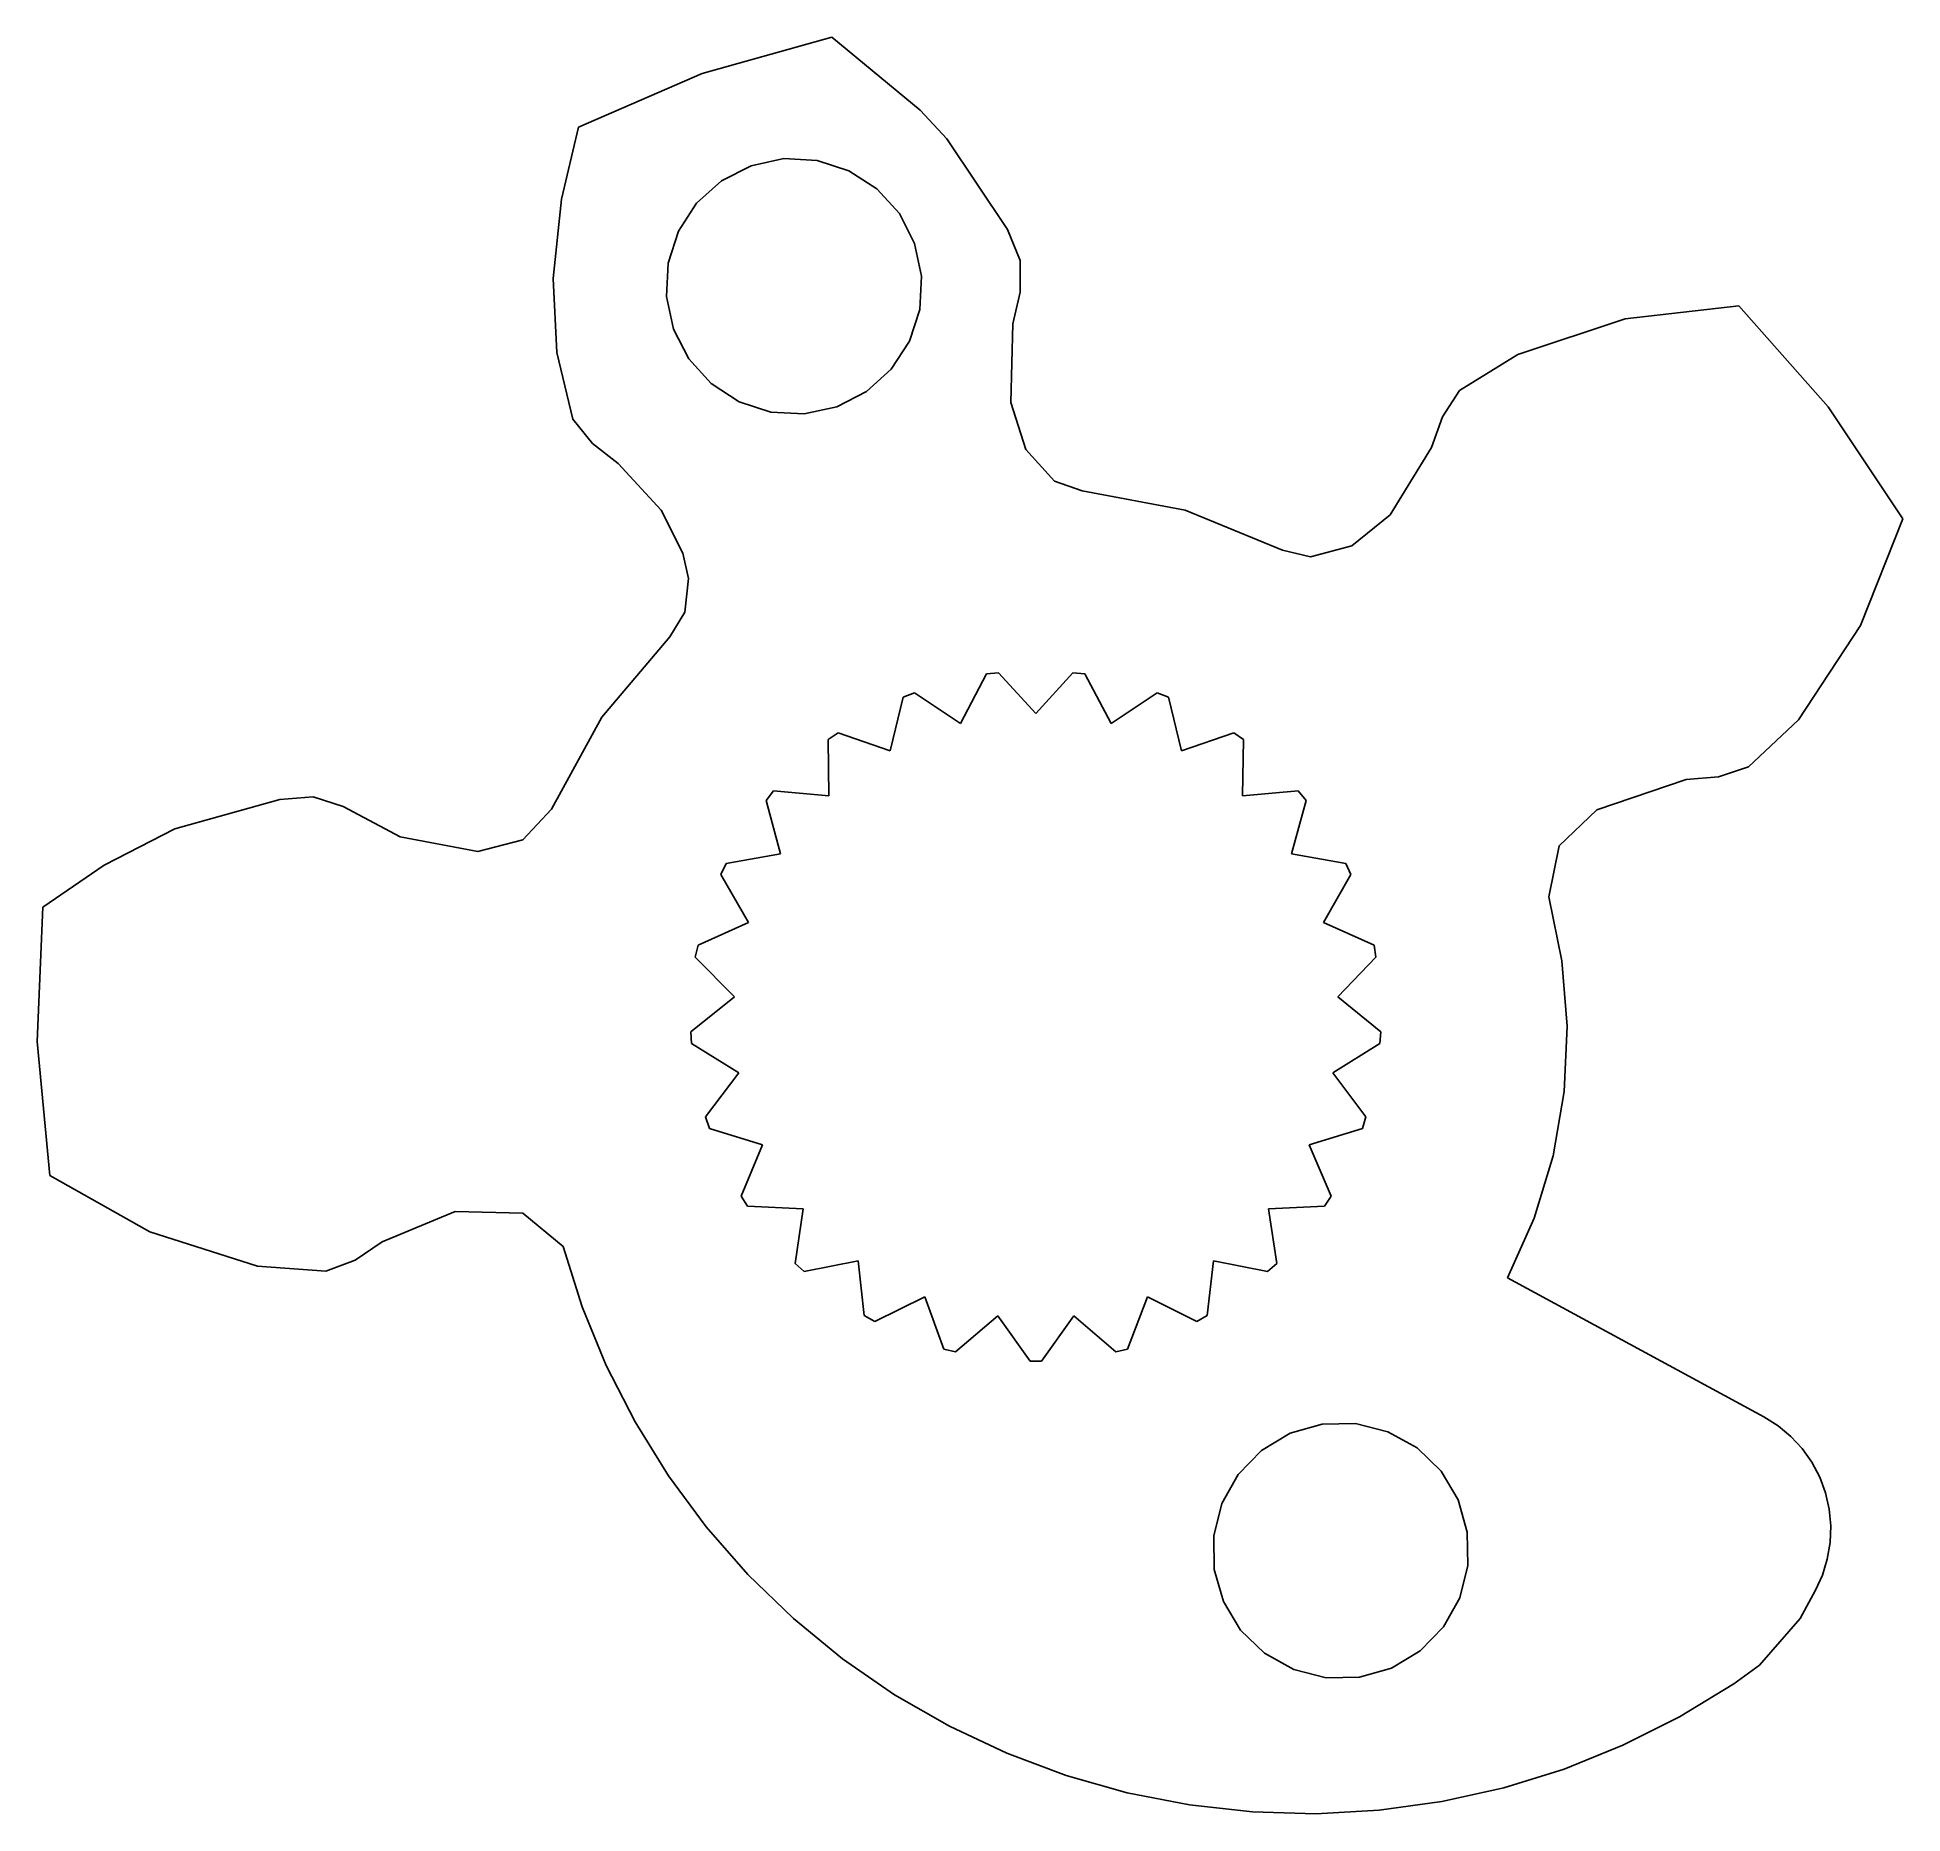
# Model space of a CAD drawing. Header units: millimetres. Extents: x -658 to 1307, y -81 to 472.
# Drawn here: x 1110.91 to 1125.49, y 37.39 to 51.28 of the extents above; entities that cross this region are included whole.
import ezdxf

# ---------------------------------------------------------------- set-up
doc = ezdxf.new("R2010")
doc.units = ezdxf.units.MM
doc.layers.get('0').update_dxf_attribs({"true_color": 0xffffff})

# ---------------------------------------------------------------- blocks, each defined once
blk = doc.blocks.new('Group67_1')
for p, q in [((1117.12, 51.276, 0), (1116.107, 50.992, 0)), ((1116.107, 50.992, 3), (1117.12, 51.276, 3)), ((1117.12, 51.276, 7.7), (1116.107, 50.992, 7.7)), ((1116.107, 50.992, 4.7), (1117.12, 51.276, 4.7)), ((1117.12, 51.276, 9.4), (1116.107, 50.992, 9.4)), ((1116.107, 50.992, 12.399), (1117.12, 51.276, 12.399)), ((1117.12, 51.276, 14.099), (1116.107, 50.992, 14.099)), ((1116.107, 50.992, 17.099), (1117.12, 51.276, 17.099)), ((1117.12, 51.276, 18.799), (1116.107, 50.992, 18.799)), ((1116.107, 50.992, 21.798), (1117.12, 51.276, 21.798)), ((1116.107, 50.992, 23.498), (1117.12, 51.276, 23.498)), ((1117.12, 51.276, 26.498), (1116.107, 50.992, 26.498)), ((1117.12, 51.276, 31.198), (1116.107, 50.992, 31.198)), ((1116.107, 50.992, 28.198), (1117.12, 51.276, 28.198)), ((1117.12, 51.276, 32.898), (1116.107, 50.992, 32.898)), ((1116.107, 50.992, 35.897), (1117.12, 51.276, 35.897)), ((1117.12, 51.276, 37.597), (1116.107, 50.992, 37.597)), ((1116.107, 50.992, 40.597), (1117.12, 51.276, 40.597)), ((1116.107, 50.992, 42.297), (1117.12, 51.276, 42.297)), ((1116.107, 50.992, 45.296), (1117.12, 51.276, 45.296)), ((1117.12, 51.276, 3), (1117.12, 51.276, 0)), ((1117.812, 50.706, 0), (1117.12, 51.276, 0)), ((1117.12, 51.276, 3), (1117.812, 50.706, 3)), ((1117.812, 50.706, 7.7), (1117.12, 51.276, 7.7)), ((1117.12, 51.276, 4.7), (1117.812, 50.706, 4.7)), ((1117.12, 51.276, 4.7), (1117.12, 51.276, 7.7)), ((1117.12, 51.276, 12.399), (1117.12, 51.276, 9.4)), ((1117.812, 50.706, 9.4), (1117.12, 51.276, 9.4)), ((1117.12, 51.276, 12.399), (1117.812, 50.706, 12.399)), ((1117.12, 51.276, 17.099), (1117.12, 51.276, 14.099)), ((1117.812, 50.706, 14.099), (1117.12, 51.276, 14.099)), ((1117.12, 51.276, 17.099), (1117.812, 50.706, 17.099)), ((1117.812, 50.706, 18.799), (1117.12, 51.276, 18.799)), ((1117.12, 51.276, 18.799), (1117.12, 51.276, 21.798)), ((1117.12, 51.276, 21.798), (1117.812, 50.706, 21.798)), ((1117.12, 51.276, 23.498), (1117.812, 50.706, 23.498)), ((1117.812, 50.706, 26.498), (1117.12, 51.276, 26.498)), ((1117.12, 51.276, 26.498), (1117.12, 51.276, 23.498)), ((1117.812, 50.706, 31.198), (1117.12, 51.276, 31.198)), ((1117.12, 51.276, 28.198), (1117.812, 50.706, 28.198)), ((1117.12, 51.276, 28.198), (1117.12, 51.276, 31.198)), ((1117.12, 51.276, 35.897), (1117.12, 51.276, 32.898)), ((1117.812, 50.706, 32.898), (1117.12, 51.276, 32.898)), ((1117.12, 51.276, 35.897), (1117.812, 50.706, 35.897)), ((1117.12, 51.276, 40.597), (1117.12, 51.276, 37.597)), ((1117.812, 50.706, 37.597), (1117.12, 51.276, 37.597)), ((1117.12, 51.276, 40.597), (1117.812, 50.706, 40.597)), ((1117.12, 51.276, 42.297), (1117.812, 50.706, 42.297)), ((1117.12, 51.276, 45.296), (1117.12, 51.276, 42.297)), ((1117.12, 51.276, 45.296), (1117.812, 50.706, 45.296)), ((1116.107, 50.992, 0), (1115.14, 50.574, 0)), ((1115.14, 50.574, 3), (1116.107, 50.992, 3)), ((1116.107, 50.992, 7.7), (1115.14, 50.574, 7.7)), ((1115.14, 50.574, 4.7), (1116.107, 50.992, 4.7)), ((1116.107, 50.992, 9.4), (1115.14, 50.574, 9.4)), ((1115.14, 50.574, 12.399), (1116.107, 50.992, 12.399)), ((1116.107, 50.992, 14.099), (1115.14, 50.574, 14.099)), ((1115.14, 50.574, 17.099), (1116.107, 50.992, 17.099)), ((1116.107, 50.992, 18.799), (1115.14, 50.574, 18.799)), ((1115.14, 50.574, 21.798), (1116.107, 50.992, 21.798)), ((1115.14, 50.574, 23.498), (1116.107, 50.992, 23.498)), ((1116.107, 50.992, 26.498), (1115.14, 50.574, 26.498)), ((1116.107, 50.992, 31.198), (1115.14, 50.574, 31.198)), ((1115.14, 50.574, 28.198), (1116.107, 50.992, 28.198)), ((1116.107, 50.992, 32.898), (1115.14, 50.574, 32.898)), ((1115.14, 50.574, 35.897), (1116.107, 50.992, 35.897)), ((1116.107, 50.992, 37.597), (1115.14, 50.574, 37.597)), ((1115.14, 50.574, 40.597), (1116.107, 50.992, 40.597)), ((1115.14, 50.574, 42.297), (1116.107, 50.992, 42.297)), ((1115.14, 50.574, 45.296), (1116.107, 50.992, 45.296)), ((1116.107, 50.992, 0), (1116.107, 50.992, 3)), ((1116.107, 50.992, 4.7), (1116.107, 50.992, 7.7)), ((1116.107, 50.992, 9.4), (1116.107, 50.992, 12.399)), ((1116.107, 50.992, 17.099), (1116.107, 50.992, 14.099)), ((1116.107, 50.992, 18.799), (1116.107, 50.992, 21.798)), ((1116.107, 50.992, 23.498), (1116.107, 50.992, 26.498)), ((1116.107, 50.992, 31.198), (1116.107, 50.992, 28.198)), ((1116.107, 50.992, 32.898), (1116.107, 50.992, 35.897)), ((1116.107, 50.992, 37.597), (1116.107, 50.992, 40.597)), ((1116.107, 50.992, 45.296), (1116.107, 50.992, 42.297)), ((1118.02, 50.482, 0), (1117.812, 50.706, 0)), ((1117.812, 50.706, 0), (1117.812, 50.706, 3)), ((1117.812, 50.706, 3), (1118.02, 50.482, 3)), ((1118.02, 50.482, 7.7), (1117.812, 50.706, 7.7)), ((1117.812, 50.706, 4.7), (1118.02, 50.482, 4.7)), ((1117.812, 50.706, 7.7), (1117.812, 50.706, 4.7)), ((1118.02, 50.482, 9.4), (1117.812, 50.706, 9.4)), ((1117.812, 50.706, 9.4), (1117.812, 50.706, 12.399)), ((1117.812, 50.706, 12.399), (1118.02, 50.482, 12.399)), ((1118.02, 50.482, 14.099), (1117.812, 50.706, 14.099)), ((1117.812, 50.706, 14.099), (1117.812, 50.706, 17.099)), ((1117.812, 50.706, 17.099), (1118.02, 50.482, 17.099)), ((1117.812, 50.706, 21.798), (1117.812, 50.706, 18.799)), ((1118.02, 50.482, 18.799), (1117.812, 50.706, 18.799)), ((1117.812, 50.706, 21.798), (1118.02, 50.482, 21.798)), ((1117.812, 50.706, 23.498), (1118.02, 50.482, 23.498)), ((1118.02, 50.482, 26.498), (1117.812, 50.706, 26.498)), ((1117.812, 50.706, 23.498), (1117.812, 50.706, 26.498)), ((1118.02, 50.482, 31.198), (1117.812, 50.706, 31.198)), ((1117.812, 50.706, 28.198), (1118.02, 50.482, 28.198)), ((1117.812, 50.706, 31.198), (1117.812, 50.706, 28.198)), ((1118.02, 50.482, 32.898), (1117.812, 50.706, 32.898)), ((1117.812, 50.706, 32.898), (1117.812, 50.706, 35.897)), ((1117.812, 50.706, 35.897), (1118.02, 50.482, 35.897)), ((1118.02, 50.482, 37.597), (1117.812, 50.706, 37.597)), ((1117.812, 50.706, 37.597), (1117.812, 50.706, 40.597)), ((1117.812, 50.706, 40.597), (1118.02, 50.482, 40.597)), ((1117.812, 50.706, 42.297), (1118.02, 50.482, 42.297)), ((1117.812, 50.706, 42.297), (1117.812, 50.706, 45.296)), ((1117.812, 50.706, 45.296), (1118.02, 50.482, 45.296)), ((1115.14, 50.574, 0), (1115.007, 50.009, 0)), ((1115.007, 50.009, 3), (1115.14, 50.574, 3)), ((1115.14, 50.574, 7.7), (1115.007, 50.009, 7.7)), ((1115.007, 50.009, 4.7), (1115.14, 50.574, 4.7)), ((1115.14, 50.574, 9.4), (1115.007, 50.009, 9.4)), ((1115.007, 50.009, 12.399), (1115.14, 50.574, 12.399)), ((1115.14, 50.574, 14.099), (1115.007, 50.009, 14.099)), ((1115.007, 50.009, 17.099), (1115.14, 50.574, 17.099)), ((1115.14, 50.574, 18.799), (1115.007, 50.009, 18.799)), ((1115.007, 50.009, 21.798), (1115.14, 50.574, 21.798)), ((1115.007, 50.009, 23.498), (1115.14, 50.574, 23.498)), ((1115.14, 50.574, 26.498), (1115.007, 50.009, 26.498)), ((1115.14, 50.574, 31.198), (1115.007, 50.009, 31.198)), ((1115.007, 50.009, 28.198), (1115.14, 50.574, 28.198)), ((1115.14, 50.574, 32.898), (1115.007, 50.009, 32.898)), ((1115.007, 50.009, 35.897), (1115.14, 50.574, 35.897)), ((1115.14, 50.574, 37.597), (1115.007, 50.009, 37.597)), ((1115.007, 50.009, 40.597), (1115.14, 50.574, 40.597)), ((1115.007, 50.009, 42.297), (1115.14, 50.574, 42.297)), ((1115.007, 50.009, 45.296), (1115.14, 50.574, 45.296)), ((1115.14, 50.574, 3), (1115.14, 50.574, 0)), ((1115.14, 50.574, 7.7), (1115.14, 50.574, 4.7)), ((1115.14, 50.574, 12.399), (1115.14, 50.574, 9.4)), ((1115.14, 50.574, 14.099), (1115.14, 50.574, 17.099)), ((1115.14, 50.574, 21.798), (1115.14, 50.574, 18.799)), ((1115.14, 50.574, 23.498), (1115.14, 50.574, 26.498)), ((1115.14, 50.574, 28.198), (1115.14, 50.574, 31.198)), ((1115.14, 50.574, 35.897), (1115.14, 50.574, 32.898)), ((1115.14, 50.574, 40.597), (1115.14, 50.574, 37.597)), ((1115.14, 50.574, 42.297), (1115.14, 50.574, 45.296)), ((1118.02, 50.482, 3), (1118.02, 50.482, 0)), ((1118.494, 49.774, 0), (1118.02, 50.482, 0)), ((1118.02, 50.482, 3), (1118.494, 49.774, 3)), ((1118.494, 49.774, 7.7), (1118.02, 50.482, 7.7)), ((1118.02, 50.482, 4.7), (1118.494, 49.774, 4.7)), ((1118.02, 50.482, 4.7), (1118.02, 50.482, 7.7)), ((1118.494, 49.774, 9.4), (1118.02, 50.482, 9.4)), ((1118.02, 50.482, 9.4), (1118.02, 50.482, 12.399)), ((1118.02, 50.482, 12.399), (1118.494, 49.774, 12.399)), ((1118.494, 49.774, 14.099), (1118.02, 50.482, 14.099)), ((1118.02, 50.482, 14.099), (1118.02, 50.482, 17.099)), ((1118.02, 50.482, 17.099), (1118.494, 49.774, 17.099)), ((1118.02, 50.482, 21.798), (1118.02, 50.482, 18.799)), ((1118.494, 49.774, 18.799), (1118.02, 50.482, 18.799)), ((1118.02, 50.482, 21.798), (1118.494, 49.774, 21.798)), ((1118.02, 50.482, 23.498), (1118.494, 49.774, 23.498)), ((1118.494, 49.774, 26.498), (1118.02, 50.482, 26.498)), ((1118.02, 50.482, 26.498), (1118.02, 50.482, 23.498)), ((1118.494, 49.774, 31.198), (1118.02, 50.482, 31.198)), ((1118.02, 50.482, 28.198), (1118.494, 49.774, 28.198)), ((1118.02, 50.482, 31.198), (1118.02, 50.482, 28.198)), ((1118.02, 50.482, 35.897), (1118.02, 50.482, 32.898)), ((1118.494, 49.774, 32.898), (1118.02, 50.482, 32.898)), ((1118.02, 50.482, 35.897), (1118.494, 49.774, 35.897)), ((1118.02, 50.482, 40.597), (1118.02, 50.482, 37.597)), ((1118.494, 49.774, 37.597), (1118.02, 50.482, 37.597)), ((1118.02, 50.482, 40.597), (1118.494, 49.774, 40.597)), ((1118.02, 50.482, 42.297), (1118.494, 49.774, 42.297)), ((1118.02, 50.482, 45.296), (1118.02, 50.482, 42.297)), ((1118.02, 50.482, 45.296), (1118.494, 49.774, 45.296)), ((1116.491, 50.272, 3), (1116.746, 50.327, 3)), ((1116.491, 50.272, 4.7), (1116.746, 50.327, 4.7)), ((1116.491, 50.272, 7.7), (1116.746, 50.327, 7.7)), ((1116.491, 50.272, 9.4), (1116.746, 50.327, 9.4)), ((1116.491, 50.272, 12.399), (1116.746, 50.327, 12.399)), ((1116.491, 50.272, 14.099), (1116.746, 50.327, 14.099)), ((1116.491, 50.272, 17.099), (1116.746, 50.327, 17.099)), ((1116.491, 50.272, 18.799), (1116.746, 50.327, 18.799)), ((1116.491, 50.272, 21.798), (1116.746, 50.327, 21.798)), ((1116.491, 50.272, 23.498), (1116.746, 50.327, 23.498)), ((1116.746, 50.327, 26.498), (1116.491, 50.272, 26.498)), ((1116.491, 50.272, 28.198), (1116.746, 50.327, 28.198)), ((1116.491, 50.272, 31.198), (1116.746, 50.327, 31.198)), ((1116.491, 50.272, 32.898), (1116.746, 50.327, 32.898)), ((1116.491, 50.272, 35.897), (1116.746, 50.327, 35.897)), ((1116.491, 50.272, 37.597), (1116.746, 50.327, 37.597)), ((1116.491, 50.272, 40.597), (1116.746, 50.327, 40.597)), ((1116.491, 50.272, 42.297), (1116.746, 50.327, 42.297)), ((1116.746, 50.327, 46.996), (1116.491, 50.272, 46.996)), ((1116.746, 50.327, 45.296), (1116.491, 50.272, 45.296)), ((1116.746, 50.327, 3), (1117.007, 50.313, 3)), ((1116.746, 50.327, 4.7), (1116.746, 50.327, 3)), ((1116.746, 50.327, 4.7), (1117.007, 50.313, 4.7)), ((1116.746, 50.327, 7.7), (1117.007, 50.313, 7.7)), ((1116.746, 50.327, 7.7), (1116.746, 50.327, 9.4)), ((1116.746, 50.327, 9.4), (1117.007, 50.313, 9.4)), ((1116.746, 50.327, 12.399), (1117.007, 50.313, 12.399)), ((1116.746, 50.327, 12.399), (1116.746, 50.327, 14.099)), ((1116.746, 50.327, 14.099), (1117.007, 50.313, 14.099)), ((1116.746, 50.327, 17.099), (1117.007, 50.313, 17.099)), ((1116.746, 50.327, 18.799), (1116.746, 50.327, 17.099)), ((1116.746, 50.327, 18.799), (1117.007, 50.313, 18.799)), ((1116.746, 50.327, 21.798), (1117.007, 50.313, 21.798)), ((1116.746, 50.327, 21.798), (1116.746, 50.327, 23.498)), ((1116.746, 50.327, 23.498), (1117.007, 50.313, 23.498)), ((1116.746, 50.327, 28.198), (1116.746, 50.327, 26.498)), ((1117.007, 50.313, 26.498), (1116.746, 50.327, 26.498)), ((1116.746, 50.327, 28.198), (1117.007, 50.313, 28.198)), ((1116.746, 50.327, 31.198), (1117.007, 50.313, 31.198)), ((1116.746, 50.327, 31.198), (1116.746, 50.327, 32.898)), ((1116.746, 50.327, 32.898), (1117.007, 50.313, 32.898)), ((1116.746, 50.327, 35.897), (1117.007, 50.313, 35.897)), ((1116.746, 50.327, 35.897), (1116.746, 50.327, 37.597)), ((1116.746, 50.327, 37.597), (1117.007, 50.313, 37.597)), ((1116.746, 50.327, 40.597), (1117.007, 50.313, 40.597)), ((1116.746, 50.327, 40.597), (1116.746, 50.327, 42.297)), ((1116.746, 50.327, 42.297), (1117.007, 50.313, 42.297)), ((1117.007, 50.313, 45.296), (1116.746, 50.327, 45.296)), ((1116.746, 50.327, 45.296), (1116.746, 50.327, 46.996)), ((1116.746, 50.327, 46.996), (1117.007, 50.313, 46.996)), ((1117.007, 50.313, 3), (1117.255, 50.233, 3)), ((1117.007, 50.313, 4.7), (1117.007, 50.313, 3)), ((1117.007, 50.313, 4.7), (1117.255, 50.233, 4.7)), ((1117.007, 50.313, 7.7), (1117.255, 50.233, 7.7)), ((1117.007, 50.313, 9.4), (1117.007, 50.313, 7.7)), ((1117.007, 50.313, 9.4), (1117.255, 50.233, 9.4)), ((1117.007, 50.313, 12.399), (1117.255, 50.233, 12.399)), ((1117.007, 50.313, 14.099), (1117.007, 50.313, 12.399)), ((1117.007, 50.313, 14.099), (1117.255, 50.233, 14.099)), ((1117.007, 50.313, 17.099), (1117.255, 50.233, 17.099)), ((1117.007, 50.313, 18.799), (1117.007, 50.313, 17.099)), ((1117.007, 50.313, 18.799), (1117.255, 50.233, 18.799)), ((1117.007, 50.313, 21.798), (1117.255, 50.233, 21.798)), ((1117.007, 50.313, 21.798), (1117.007, 50.313, 23.498)), ((1117.007, 50.313, 23.498), (1117.255, 50.233, 23.498)), ((1117.007, 50.313, 28.198), (1117.007, 50.313, 26.498)), ((1117.255, 50.233, 26.498), (1117.007, 50.313, 26.498)), ((1117.007, 50.313, 28.198), (1117.255, 50.233, 28.198)), ((1117.007, 50.313, 31.198), (1117.255, 50.233, 31.198)), ((1117.007, 50.313, 32.898), (1117.007, 50.313, 31.198)), ((1117.007, 50.313, 32.898), (1117.255, 50.233, 32.898)), ((1117.007, 50.313, 35.897), (1117.255, 50.233, 35.897)), ((1117.007, 50.313, 37.597), (1117.007, 50.313, 35.897)), ((1117.007, 50.313, 37.597), (1117.255, 50.233, 37.597)), ((1117.255, 50.233, 40.597), (1117.007, 50.313, 40.597)), ((1117.007, 50.313, 40.597), (1117.007, 50.313, 42.297)), ((1117.007, 50.313, 42.297), (1117.255, 50.233, 42.297)), ((1117.007, 50.313, 46.996), (1117.007, 50.313, 45.296)), ((1117.255, 50.233, 46.996), (1117.007, 50.313, 46.996)), ((1117.255, 50.233, 45.296), (1117.007, 50.313, 45.296)), ((1116.258, 50.153, 3), (1116.491, 50.272, 3)), ((1116.258, 50.153, 4.7), (1116.491, 50.272, 4.7)), ((1116.258, 50.153, 7.7), (1116.491, 50.272, 7.7)), ((1116.258, 50.153, 9.4), (1116.491, 50.272, 9.4)), ((1116.258, 50.153, 12.399), (1116.491, 50.272, 12.399)), ((1116.258, 50.153, 14.099), (1116.491, 50.272, 14.099)), ((1116.258, 50.153, 17.099), (1116.491, 50.272, 17.099)), ((1116.258, 50.153, 18.799), (1116.491, 50.272, 18.799)), ((1116.258, 50.153, 21.798), (1116.491, 50.272, 21.798)), ((1116.258, 50.153, 23.498), (1116.491, 50.272, 23.498)), ((1116.491, 50.272, 26.498), (1116.258, 50.153, 26.498)), ((1116.258, 50.153, 28.198), (1116.491, 50.272, 28.198)), ((1116.258, 50.153, 31.198), (1116.491, 50.272, 31.198)), ((1116.258, 50.153, 32.898), (1116.491, 50.272, 32.898)), ((1116.258, 50.153, 35.897), (1116.491, 50.272, 35.897)), ((1116.258, 50.153, 37.597), (1116.491, 50.272, 37.597)), ((1116.491, 50.272, 40.597), (1116.258, 50.153, 40.597)), ((1116.258, 50.153, 42.297), (1116.491, 50.272, 42.297)), ((1116.491, 50.272, 46.996), (1116.258, 50.153, 46.996)), ((1116.491, 50.272, 45.296), (1116.258, 50.153, 45.296)), ((1116.491, 50.272, 3), (1116.491, 50.272, 4.7)), ((1116.491, 50.272, 7.7), (1116.491, 50.272, 9.4)), ((1116.491, 50.272, 14.099), (1116.491, 50.272, 12.399)), ((1116.491, 50.272, 18.799), (1116.491, 50.272, 17.099)), ((1116.491, 50.272, 21.798), (1116.491, 50.272, 23.498)), ((1116.491, 50.272, 26.498), (1116.491, 50.272, 28.198)), ((1116.491, 50.272, 32.898), (1116.491, 50.272, 31.198)), ((1116.491, 50.272, 37.597), (1116.491, 50.272, 35.897)), ((1116.491, 50.272, 42.297), (1116.491, 50.272, 40.597)), ((1116.491, 50.272, 45.296), (1116.491, 50.272, 46.996)), ((1117.255, 50.233, 3), (1117.474, 50.091, 3)), ((1117.255, 50.233, 3), (1117.255, 50.233, 4.7)), ((1117.255, 50.233, 4.7), (1117.474, 50.091, 4.7)), ((1117.255, 50.233, 7.7), (1117.474, 50.091, 7.7)), ((1117.255, 50.233, 7.7), (1117.255, 50.233, 9.4)), ((1117.255, 50.233, 9.4), (1117.474, 50.091, 9.4)), ((1117.255, 50.233, 12.399), (1117.474, 50.091, 12.399)), ((1117.255, 50.233, 14.099), (1117.255, 50.233, 12.399)), ((1117.255, 50.233, 14.099), (1117.474, 50.091, 14.099)), ((1117.255, 50.233, 17.099), (1117.474, 50.091, 17.099)), ((1117.255, 50.233, 18.799), (1117.255, 50.233, 17.099)), ((1117.255, 50.233, 18.799), (1117.474, 50.091, 18.799)), ((1117.255, 50.233, 21.798), (1117.474, 50.091, 21.798)), ((1117.255, 50.233, 23.498), (1117.255, 50.233, 21.798)), ((1117.255, 50.233, 23.498), (1117.474, 50.091, 23.498)), ((1117.474, 50.091, 26.498), (1117.255, 50.233, 26.498)), ((1117.255, 50.233, 26.498), (1117.255, 50.233, 28.198)), ((1117.255, 50.233, 28.198), (1117.474, 50.091, 28.198)), ((1117.255, 50.233, 31.198), (1117.474, 50.091, 31.198)), ((1117.255, 50.233, 31.198), (1117.255, 50.233, 32.898)), ((1117.255, 50.233, 32.898), (1117.474, 50.091, 32.898)), ((1117.255, 50.233, 35.897), (1117.474, 50.091, 35.897)), ((1117.255, 50.233, 35.897), (1117.255, 50.233, 37.597)), ((1117.255, 50.233, 37.597), (1117.474, 50.091, 37.597)), ((1117.255, 50.233, 42.297), (1117.255, 50.233, 40.597)), ((1117.474, 50.091, 40.597), (1117.255, 50.233, 40.597)), ((1117.255, 50.233, 42.297), (1117.474, 50.091, 42.297)), ((1117.474, 50.091, 46.996), (1117.255, 50.233, 46.996)), ((1117.474, 50.091, 45.296), (1117.255, 50.233, 45.296)), ((1117.255, 50.233, 45.296), (1117.255, 50.233, 46.996)), ((1116.064, 49.978, 3), (1116.258, 50.153, 3)), ((1116.064, 49.978, 4.7), (1116.258, 50.153, 4.7)), ((1116.064, 49.978, 7.7), (1116.258, 50.153, 7.7)), ((1116.064, 49.978, 9.4), (1116.258, 50.153, 9.4)), ((1116.064, 49.978, 12.399), (1116.258, 50.153, 12.399)), ((1116.064, 49.978, 14.099), (1116.258, 50.153, 14.099)), ((1116.064, 49.978, 17.099), (1116.258, 50.153, 17.099)), ((1116.064, 49.978, 18.799), (1116.258, 50.153, 18.799)), ((1116.064, 49.978, 21.798), (1116.258, 50.153, 21.798)), ((1116.064, 49.978, 23.498), (1116.258, 50.153, 23.498)), ((1116.258, 50.153, 26.498), (1116.064, 49.978, 26.498)), ((1116.064, 49.978, 28.198), (1116.258, 50.153, 28.198)), ((1116.064, 49.978, 31.198), (1116.258, 50.153, 31.198)), ((1116.064, 49.978, 32.898), (1116.258, 50.153, 32.898)), ((1116.064, 49.978, 35.897), (1116.258, 50.153, 35.897)), ((1116.064, 49.978, 37.597), (1116.258, 50.153, 37.597)), ((1116.258, 50.153, 40.597), (1116.064, 49.978, 40.597)), ((1116.064, 49.978, 42.297), (1116.258, 50.153, 42.297)), ((1116.258, 50.153, 45.296), (1116.064, 49.978, 45.296)), ((1116.064, 49.978, 46.996), (1116.258, 50.153, 46.996)), ((1116.258, 50.153, 4.7), (1116.258, 50.153, 3)), ((1116.258, 50.153, 7.7), (1116.258, 50.153, 9.4)), ((1116.258, 50.153, 12.399), (1116.258, 50.153, 14.099)), ((1116.258, 50.153, 17.099), (1116.258, 50.153, 18.799)), ((1116.258, 50.153, 23.498), (1116.258, 50.153, 21.798)), ((1116.258, 50.153, 28.198), (1116.258, 50.153, 26.498)), ((1116.258, 50.153, 31.198), (1116.258, 50.153, 32.898)), ((1116.258, 50.153, 35.897), (1116.258, 50.153, 37.597)), ((1116.258, 50.153, 40.597), (1116.258, 50.153, 42.297)), ((1116.258, 50.153, 46.996), (1116.258, 50.153, 45.296)), ((1117.474, 50.091, 3), (1117.649, 49.897, 3)), ((1117.474, 50.091, 3), (1117.474, 50.091, 4.7)), ((1117.474, 50.091, 4.7), (1117.649, 49.897, 4.7)), ((1117.474, 50.091, 7.7), (1117.649, 49.897, 7.7)), ((1117.474, 50.091, 9.4), (1117.474, 50.091, 7.7)), ((1117.474, 50.091, 9.4), (1117.649, 49.897, 9.4)), ((1117.474, 50.091, 12.399), (1117.649, 49.897, 12.399)), ((1117.474, 50.091, 12.399), (1117.474, 50.091, 14.099)), ((1117.474, 50.091, 14.099), (1117.649, 49.897, 14.099)), ((1117.474, 50.091, 17.099), (1117.649, 49.897, 17.099)), ((1117.474, 50.091, 18.799), (1117.474, 50.091, 17.099)), ((1117.474, 50.091, 18.799), (1117.649, 49.897, 18.799)), ((1117.474, 50.091, 21.798), (1117.649, 49.897, 21.798)), ((1117.474, 50.091, 21.798), (1117.474, 50.091, 23.498)), ((1117.474, 50.091, 23.498), (1117.649, 49.897, 23.498)), ((1117.649, 49.897, 26.498), (1117.474, 50.091, 26.498)), ((1117.474, 50.091, 26.498), (1117.474, 50.091, 28.198)), ((1117.474, 50.091, 28.198), (1117.649, 49.897, 28.198)), ((1117.474, 50.091, 31.198), (1117.649, 49.897, 31.198)), ((1117.474, 50.091, 32.898), (1117.474, 50.091, 31.198)), ((1117.474, 50.091, 32.898), (1117.649, 49.897, 32.898)), ((1117.474, 50.091, 35.897), (1117.649, 49.897, 35.897)), ((1117.474, 50.091, 35.897), (1117.474, 50.091, 37.597)), ((1117.474, 50.091, 37.597), (1117.649, 49.897, 37.597)), ((1117.649, 49.897, 40.597), (1117.474, 50.091, 40.597)), ((1117.474, 50.091, 40.597), (1117.474, 50.091, 42.297)), ((1117.474, 50.091, 42.297), (1117.649, 49.897, 42.297)), ((1117.649, 49.897, 46.996), (1117.474, 50.091, 46.996)), ((1117.474, 50.091, 46.996), (1117.474, 50.091, 45.296)), ((1117.649, 49.897, 45.296), (1117.474, 50.091, 45.296)), ((1115.007, 50.009, 0), (1114.942, 49.39, 0)), ((1114.942, 49.39, 3), (1115.007, 50.009, 3)), ((1115.007, 50.009, 7.7), (1114.942, 49.39, 7.7)), ((1114.942, 49.39, 4.7), (1115.007, 50.009, 4.7)), ((1115.007, 50.009, 9.4), (1114.942, 49.39, 9.4)), ((1114.942, 49.39, 12.399), (1115.007, 50.009, 12.399)), ((1115.007, 50.009, 14.099), (1114.942, 49.39, 14.099)), ((1114.942, 49.39, 17.099), (1115.007, 50.009, 17.099)), ((1115.007, 50.009, 18.799), (1114.942, 49.39, 18.799)), ((1114.942, 49.39, 21.798), (1115.007, 50.009, 21.798)), ((1114.942, 49.39, 23.498), (1115.007, 50.009, 23.498)), ((1115.007, 50.009, 26.498), (1114.942, 49.39, 26.498)), ((1115.007, 50.009, 31.198), (1114.942, 49.39, 31.198)), ((1114.942, 49.39, 28.198), (1115.007, 50.009, 28.198)), ((1115.007, 50.009, 32.898), (1114.942, 49.39, 32.898)), ((1114.942, 49.39, 35.897), (1115.007, 50.009, 35.897)), ((1115.007, 50.009, 37.597), (1114.942, 49.39, 37.597)), ((1114.942, 49.39, 40.597), (1115.007, 50.009, 40.597)), ((1114.942, 49.39, 42.297), (1115.007, 50.009, 42.297)), ((1114.942, 49.39, 45.296), (1115.007, 50.009, 45.296)), ((1115.007, 50.009, 0), (1115.007, 50.009, 3)), ((1115.007, 50.009, 7.7), (1115.007, 50.009, 4.7)), ((1115.007, 50.009, 9.4), (1115.007, 50.009, 12.399)), ((1115.007, 50.009, 17.099), (1115.007, 50.009, 14.099)), ((1115.007, 50.009, 21.798), (1115.007, 50.009, 18.799)), ((1115.007, 50.009, 26.498), (1115.007, 50.009, 23.498)), ((1115.007, 50.009, 28.198), (1115.007, 50.009, 31.198)), ((1115.007, 50.009, 32.898), (1115.007, 50.009, 35.897)), ((1115.007, 50.009, 40.597), (1115.007, 50.009, 37.597)), ((1115.007, 50.009, 42.297), (1115.007, 50.009, 45.296)), ((1115.922, 49.759, 3), (1116.064, 49.978, 3)), ((1115.922, 49.759, 4.7), (1116.064, 49.978, 4.7)), ((1115.922, 49.759, 7.7), (1116.064, 49.978, 7.7)), ((1115.922, 49.759, 9.4), (1116.064, 49.978, 9.4)), ((1115.922, 49.759, 12.399), (1116.064, 49.978, 12.399)), ((1115.922, 49.759, 14.099), (1116.064, 49.978, 14.099)), ((1115.922, 49.759, 17.099), (1116.064, 49.978, 17.099)), ((1115.922, 49.759, 18.799), (1116.064, 49.978, 18.799)), ((1115.922, 49.759, 21.798), (1116.064, 49.978, 21.798)), ((1115.922, 49.759, 23.498), (1116.064, 49.978, 23.498)), ((1116.064, 49.978, 26.498), (1115.922, 49.759, 26.498)), ((1115.922, 49.759, 28.198), (1116.064, 49.978, 28.198)), ((1115.922, 49.759, 31.198), (1116.064, 49.978, 31.198)), ((1115.922, 49.759, 32.898), (1116.064, 49.978, 32.898)), ((1115.922, 49.759, 35.897), (1116.064, 49.978, 35.897)), ((1115.922, 49.759, 37.597), (1116.064, 49.978, 37.597)), ((1116.064, 49.978, 40.597), (1115.922, 49.759, 40.597)), ((1115.922, 49.759, 42.297), (1116.064, 49.978, 42.297)), ((1116.064, 49.978, 45.296), (1115.922, 49.759, 45.296)), ((1115.922, 49.759, 46.996), (1116.064, 49.978, 46.996)), ((1116.064, 49.978, 3), (1116.064, 49.978, 4.7)), ((1116.064, 49.978, 7.7), (1116.064, 49.978, 9.4)), ((1116.064, 49.978, 12.399), (1116.064, 49.978, 14.099)), ((1116.064, 49.978, 17.099), (1116.064, 49.978, 18.799)), ((1116.064, 49.978, 21.798), (1116.064, 49.978, 23.498)), ((1116.064, 49.978, 26.498), (1116.064, 49.978, 28.198)), ((1116.064, 49.978, 32.898), (1116.064, 49.978, 31.198)), ((1116.064, 49.978, 35.897), (1116.064, 49.978, 37.597)), ((1116.064, 49.978, 42.297), (1116.064, 49.978, 40.597)), ((1116.064, 49.978, 45.296), (1116.064, 49.978, 46.996)), ((1117.649, 49.897, 3), (1117.768, 49.664, 3)), ((1117.649, 49.897, 4.7), (1117.649, 49.897, 3)), ((1117.649, 49.897, 4.7), (1117.768, 49.664, 4.7)), ((1117.649, 49.897, 7.7), (1117.768, 49.664, 7.7)), ((1117.649, 49.897, 7.7), (1117.649, 49.897, 9.4)), ((1117.649, 49.897, 9.4), (1117.768, 49.664, 9.4)), ((1117.649, 49.897, 12.399), (1117.768, 49.664, 12.399)), ((1117.649, 49.897, 14.099), (1117.649, 49.897, 12.399)), ((1117.649, 49.897, 14.099), (1117.768, 49.664, 14.099)), ((1117.649, 49.897, 17.099), (1117.768, 49.664, 17.099)), ((1117.649, 49.897, 17.099), (1117.649, 49.897, 18.799)), ((1117.649, 49.897, 18.799), (1117.768, 49.664, 18.799)), ((1117.649, 49.897, 21.798), (1117.768, 49.664, 21.798)), ((1117.649, 49.897, 23.498), (1117.649, 49.897, 21.798)), ((1117.649, 49.897, 23.498), (1117.768, 49.664, 23.498)), ((1117.649, 49.897, 28.198), (1117.649, 49.897, 26.498)), ((1117.768, 49.664, 26.498), (1117.649, 49.897, 26.498)), ((1117.649, 49.897, 28.198), (1117.768, 49.664, 28.198)), ((1117.649, 49.897, 31.198), (1117.768, 49.664, 31.198)), ((1117.649, 49.897, 31.198), (1117.649, 49.897, 32.898)), ((1117.649, 49.897, 32.898), (1117.768, 49.664, 32.898)), ((1117.649, 49.897, 35.897), (1117.768, 49.664, 35.897)), ((1117.649, 49.897, 35.897), (1117.649, 49.897, 37.597)), ((1117.649, 49.897, 37.597), (1117.768, 49.664, 37.597)), ((1117.768, 49.664, 40.597), (1117.649, 49.897, 40.597)), ((1117.649, 49.897, 40.597), (1117.649, 49.897, 42.297)), ((1117.649, 49.897, 42.297), (1117.768, 49.664, 42.297)), ((1117.768, 49.664, 46.996), (1117.649, 49.897, 46.996)), ((1117.649, 49.897, 46.996), (1117.649, 49.897, 45.296)), ((1117.768, 49.664, 45.296), (1117.649, 49.897, 45.296)), ((1115.842, 49.511, 3), (1115.922, 49.759, 3)), ((1115.842, 49.511, 4.7), (1115.922, 49.759, 4.7)), ((1115.842, 49.511, 7.7), (1115.922, 49.759, 7.7)), ((1115.842, 49.511, 9.4), (1115.922, 49.759, 9.4)), ((1115.842, 49.511, 12.399), (1115.922, 49.759, 12.399)), ((1115.842, 49.511, 14.099), (1115.922, 49.759, 14.099)), ((1115.842, 49.511, 17.099), (1115.922, 49.759, 17.099)), ((1115.842, 49.511, 18.799), (1115.922, 49.759, 18.799)), ((1115.842, 49.511, 21.798), (1115.922, 49.759, 21.798)), ((1115.842, 49.511, 23.498), (1115.922, 49.759, 23.498)), ((1115.922, 49.759, 26.498), (1115.842, 49.511, 26.498)), ((1115.842, 49.511, 28.198), (1115.922, 49.759, 28.198)), ((1115.842, 49.511, 31.198), (1115.922, 49.759, 31.198)), ((1115.842, 49.511, 32.898), (1115.922, 49.759, 32.898)), ((1115.842, 49.511, 35.897), (1115.922, 49.759, 35.897)), ((1115.842, 49.511, 37.597), (1115.922, 49.759, 37.597)), ((1115.922, 49.759, 40.597), (1115.842, 49.511, 40.597)), ((1115.842, 49.511, 42.297), (1115.922, 49.759, 42.297)), ((1115.922, 49.759, 45.296), (1115.842, 49.511, 45.296)), ((1115.842, 49.511, 46.996), (1115.922, 49.759, 46.996)), ((1115.922, 49.759, 4.7), (1115.922, 49.759, 3)), ((1115.922, 49.759, 9.4), (1115.922, 49.759, 7.7)), ((1115.922, 49.759, 14.099), (1115.922, 49.759, 12.399)), ((1115.922, 49.759, 17.099), (1115.922, 49.759, 18.799)), ((1115.922, 49.759, 23.498), (1115.922, 49.759, 21.798)), ((1115.922, 49.759, 26.498), (1115.922, 49.759, 28.198)), ((1115.922, 49.759, 32.898), (1115.922, 49.759, 31.198)), ((1115.922, 49.759, 37.597), (1115.922, 49.759, 35.897)), ((1115.922, 49.759, 40.597), (1115.922, 49.759, 42.297)), ((1115.922, 49.759, 46.996), (1115.922, 49.759, 45.296)), ((1118.494, 49.774, 3), (1118.494, 49.774, 0)), ((1118.593, 49.531, 3), (1118.494, 49.774, 3)), ((1118.593, 49.531, 0), (1118.494, 49.774, 0)), ((1118.593, 49.531, 7.7), (1118.494, 49.774, 7.7)), ((1118.593, 49.531, 4.7), (1118.494, 49.774, 4.7)), ((1118.494, 49.774, 4.7), (1118.494, 49.774, 7.7)), ((1118.494, 49.774, 12.399), (1118.494, 49.774, 9.4)), ((1118.593, 49.531, 9.4), (1118.494, 49.774, 9.4)), ((1118.494, 49.774, 12.399), (1118.593, 49.531, 12.399)), ((1118.494, 49.774, 17.099), (1118.494, 49.774, 14.099)), ((1118.593, 49.531, 17.099), (1118.494, 49.774, 17.099)), ((1118.593, 49.531, 14.099), (1118.494, 49.774, 14.099)), ((1118.494, 49.774, 21.798), (1118.494, 49.774, 18.799)), ((1118.593, 49.531, 18.799), (1118.494, 49.774, 18.799)), ((1118.494, 49.774, 21.798), (1118.593, 49.531, 21.798)), ((1118.494, 49.774, 23.498), (1118.593, 49.531, 23.498)), ((1118.593, 49.531, 26.498), (1118.494, 49.774, 26.498)), ((1118.494, 49.774, 23.498), (1118.494, 49.774, 26.498)), ((1118.593, 49.531, 31.198), (1118.494, 49.774, 31.198)), ((1118.593, 49.531, 28.198), (1118.494, 49.774, 28.198)), ((1118.494, 49.774, 28.198), (1118.494, 49.774, 31.198)), ((1118.494, 49.774, 35.897), (1118.494, 49.774, 32.898)), ((1118.593, 49.531, 32.898), (1118.494, 49.774, 32.898)), ((1118.494, 49.774, 35.897), (1118.593, 49.531, 35.897)), ((1118.494, 49.774, 40.597), (1118.494, 49.774, 37.597)), ((1118.593, 49.531, 37.597), (1118.494, 49.774, 37.597)), ((1118.494, 49.774, 40.597), (1118.593, 49.531, 40.597)), ((1118.494, 49.774, 42.297), (1118.593, 49.531, 42.297)), ((1118.494, 49.774, 45.296), (1118.494, 49.774, 42.297)), ((1118.593, 49.531, 45.296), (1118.494, 49.774, 45.296)), ((1117.768, 49.664, 3), (1117.822, 49.409, 3)), ((1117.768, 49.664, 3), (1117.768, 49.664, 4.7)), ((1117.768, 49.664, 4.7), (1117.822, 49.409, 4.7)), ((1117.768, 49.664, 7.7), (1117.822, 49.409, 7.7)), ((1117.768, 49.664, 9.4), (1117.768, 49.664, 7.7)), ((1117.768, 49.664, 9.4), (1117.822, 49.409, 9.4)), ((1117.768, 49.664, 12.399), (1117.822, 49.409, 12.399)), ((1117.768, 49.664, 12.399), (1117.768, 49.664, 14.099)), ((1117.768, 49.664, 14.099), (1117.822, 49.409, 14.099)), ((1117.768, 49.664, 17.099), (1117.822, 49.409, 17.099)), ((1117.768, 49.664, 18.799), (1117.768, 49.664, 17.099)), ((1117.768, 49.664, 18.799), (1117.822, 49.409, 18.799)), ((1117.768, 49.664, 21.798), (1117.822, 49.409, 21.798)), ((1117.768, 49.664, 21.798), (1117.768, 49.664, 23.498)), ((1117.768, 49.664, 23.498), (1117.822, 49.409, 23.498)), ((1117.768, 49.664, 28.198), (1117.768, 49.664, 26.498)), ((1117.822, 49.409, 26.498), (1117.768, 49.664, 26.498)), ((1117.768, 49.664, 28.198), (1117.822, 49.409, 28.198)), ((1117.768, 49.664, 31.198), (1117.822, 49.409, 31.198)), ((1117.768, 49.664, 32.898), (1117.768, 49.664, 31.198)), ((1117.768, 49.664, 32.898), (1117.822, 49.409, 32.898)), ((1117.768, 49.664, 35.897), (1117.822, 49.409, 35.897)), ((1117.768, 49.664, 37.597), (1117.768, 49.664, 35.897)), ((1117.768, 49.664, 37.597), (1117.822, 49.409, 37.597)), ((1117.768, 49.664, 42.297), (1117.768, 49.664, 40.597)), ((1117.822, 49.409, 40.597), (1117.768, 49.664, 40.597)), ((1117.768, 49.664, 42.297), (1117.822, 49.409, 42.297)), ((1117.822, 49.409, 46.996), (1117.768, 49.664, 46.996)), ((1117.822, 49.409, 45.296), (1117.768, 49.664, 45.296)), ((1117.768, 49.664, 45.296), (1117.768, 49.664, 46.996)), ((1115.828, 49.25, 3), (1115.842, 49.511, 3)), ((1115.828, 49.25, 4.7), (1115.842, 49.511, 4.7)), ((1115.828, 49.25, 7.7), (1115.842, 49.511, 7.7)), ((1115.828, 49.25, 9.4), (1115.842, 49.511, 9.4)), ((1115.828, 49.25, 12.399), (1115.842, 49.511, 12.399)), ((1115.828, 49.25, 14.099), (1115.842, 49.511, 14.099)), ((1115.828, 49.25, 17.099), (1115.842, 49.511, 17.099)), ((1115.828, 49.25, 18.799), (1115.842, 49.511, 18.799)), ((1115.828, 49.25, 21.798), (1115.842, 49.511, 21.798)), ((1115.828, 49.25, 23.498), (1115.842, 49.511, 23.498)), ((1115.842, 49.511, 26.498), (1115.828, 49.25, 26.498)), ((1115.828, 49.25, 28.198), (1115.842, 49.511, 28.198)), ((1115.828, 49.25, 31.198), (1115.842, 49.511, 31.198)), ((1115.828, 49.25, 32.898), (1115.842, 49.511, 32.898)), ((1115.828, 49.25, 35.897), (1115.842, 49.511, 35.897)), ((1115.828, 49.25, 37.597), (1115.842, 49.511, 37.597)), ((1115.842, 49.511, 40.597), (1115.828, 49.25, 40.597)), ((1115.828, 49.25, 42.297), (1115.842, 49.511, 42.297)), ((1115.842, 49.511, 45.296), (1115.828, 49.25, 45.296)), ((1115.828, 49.25, 46.996), (1115.842, 49.511, 46.996)), ((1115.842, 49.511, 3), (1115.842, 49.511, 4.7)), ((1115.842, 49.511, 7.7), (1115.842, 49.511, 9.4)), ((1115.842, 49.511, 12.399), (1115.842, 49.511, 14.099)), ((1115.842, 49.511, 18.799), (1115.842, 49.511, 17.099)), ((1115.842, 49.511, 21.798), (1115.842, 49.511, 23.498)), ((1115.842, 49.511, 26.498), (1115.842, 49.511, 28.198)), ((1115.842, 49.511, 31.198), (1115.842, 49.511, 32.898)), ((1115.842, 49.511, 35.897), (1115.842, 49.511, 37.597)), ((1115.842, 49.511, 40.597), (1115.842, 49.511, 42.297)), ((1115.842, 49.511, 45.296), (1115.842, 49.511, 46.996)), ((1118.594, 49.284, 0), (1118.593, 49.531, 0)), ((1118.593, 49.531, 0), (1118.593, 49.531, 3)), ((1118.593, 49.531, 3), (1118.594, 49.284, 3)), ((1118.594, 49.284, 7.7), (1118.593, 49.531, 7.7)), ((1118.593, 49.531, 7.7), (1118.593, 49.531, 4.7)), ((1118.593, 49.531, 4.7), (1118.594, 49.284, 4.7)), ((1118.593, 49.531, 12.399), (1118.593, 49.531, 9.4)), ((1118.594, 49.284, 9.4), (1118.593, 49.531, 9.4)), ((1118.593, 49.531, 12.399), (1118.594, 49.284, 12.399)), ((1118.594, 49.284, 14.099), (1118.593, 49.531, 14.099)), ((1118.593, 49.531, 14.099), (1118.593, 49.531, 17.099)), ((1118.593, 49.531, 17.099), (1118.594, 49.284, 17.099)), ((1118.594, 49.284, 18.799), (1118.593, 49.531, 18.799)), ((1118.593, 49.531, 18.799), (1118.593, 49.531, 21.798)), ((1118.593, 49.531, 21.798), (1118.594, 49.284, 21.798)), ((1118.593, 49.531, 23.498), (1118.594, 49.284, 23.498)), ((1118.594, 49.284, 26.498), (1118.593, 49.531, 26.498)), ((1118.593, 49.531, 23.498), (1118.593, 49.531, 26.498)), ((1118.594, 49.284, 28.198), (1118.593, 49.531, 28.198)), ((1118.593, 49.531, 28.198), (1118.593, 49.531, 31.198)), ((1118.593, 49.531, 31.198), (1118.594, 49.284, 31.198)), ((1118.594, 49.284, 32.898), (1118.593, 49.531, 32.898)), ((1118.593, 49.531, 32.898), (1118.593, 49.531, 35.897)), ((1118.593, 49.531, 35.897), (1118.594, 49.284, 35.897)), ((1118.593, 49.531, 40.597), (1118.593, 49.531, 37.597)), ((1118.594, 49.284, 37.597), (1118.593, 49.531, 37.597)), ((1118.593, 49.531, 40.597), (1118.594, 49.284, 40.597)), ((1118.593, 49.531, 42.297), (1118.594, 49.284, 42.297)), ((1118.593, 49.531, 42.297), (1118.593, 49.531, 45.296)), ((1118.593, 49.531, 45.296), (1118.594, 49.284, 45.296)), ((1114.942, 49.39, 0), (1114.942, 49.39, 3)), ((1114.942, 49.39, 0), (1114.97, 48.812, 0)), ((1114.97, 48.812, 3), (1114.942, 49.39, 3)), ((1114.942, 49.39, 7.7), (1114.97, 48.812, 7.7)), ((1114.97, 48.812, 4.7), (1114.942, 49.39, 4.7)), ((1114.942, 49.39, 7.7), (1114.942, 49.39, 4.7)), ((1114.942, 49.39, 9.4), (1114.942, 49.39, 12.399)), ((1114.942, 49.39, 9.4), (1114.97, 48.812, 9.4)), ((1114.97, 48.812, 12.399), (1114.942, 49.39, 12.399)), ((1114.942, 49.39, 14.099), (1114.942, 49.39, 17.099)), ((1114.942, 49.39, 14.099), (1114.97, 48.812, 14.099)), ((1114.97, 48.812, 17.099), (1114.942, 49.39, 17.099)), ((1114.942, 49.39, 18.799), (1114.942, 49.39, 21.798)), ((1114.942, 49.39, 18.799), (1114.97, 48.812, 18.799)), ((1114.97, 48.812, 21.798), (1114.942, 49.39, 21.798)), ((1114.97, 48.812, 23.498), (1114.942, 49.39, 23.498)), ((1114.942, 49.39, 26.498), (1114.97, 48.812, 26.498)), ((1114.942, 49.39, 23.498), (1114.942, 49.39, 26.498)), ((1114.942, 49.39, 28.198), (1114.97, 48.812, 28.198)), ((1114.97, 48.812, 31.198), (1114.942, 49.39, 31.198)), ((1114.942, 49.39, 31.198), (1114.942, 49.39, 28.198)), ((1114.942, 49.39, 32.898), (1114.942, 49.39, 35.897)), ((1114.942, 49.39, 32.898), (1114.97, 48.812, 32.898)), ((1114.97, 48.812, 35.897), (1114.942, 49.39, 35.897)), ((1114.942, 49.39, 37.597), (1114.942, 49.39, 40.597)), ((1114.942, 49.39, 37.597), (1114.97, 48.812, 37.597)), ((1114.97, 48.812, 40.597), (1114.942, 49.39, 40.597)), ((1114.97, 48.812, 42.297), (1114.942, 49.39, 42.297)), ((1114.942, 49.39, 42.297), (1114.942, 49.39, 45.296)), ((1114.97, 48.812, 45.296), (1114.942, 49.39, 45.296)), ((1117.822, 49.409, 3), (1117.809, 49.148, 3)), ((1117.822, 49.409, 4.7), (1117.809, 49.148, 4.7)), ((1117.822, 49.409, 7.7), (1117.809, 49.148, 7.7)), ((1117.822, 49.409, 9.4), (1117.809, 49.148, 9.4)), ((1117.822, 49.409, 12.399), (1117.809, 49.148, 12.399)), ((1117.822, 49.409, 14.099), (1117.809, 49.148, 14.099)), ((1117.822, 49.409, 17.099), (1117.809, 49.148, 17.099)), ((1117.822, 49.409, 18.799), (1117.809, 49.148, 18.799)), ((1117.822, 49.409, 21.798), (1117.809, 49.148, 21.798)), ((1117.822, 49.409, 23.498), (1117.809, 49.148, 23.498)), ((1117.809, 49.148, 26.498), (1117.822, 49.409, 26.498)), ((1117.822, 49.409, 28.198), (1117.809, 49.148, 28.198)), ((1117.822, 49.409, 31.198), (1117.809, 49.148, 31.198)), ((1117.822, 49.409, 32.898), (1117.809, 49.148, 32.898)), ((1117.822, 49.409, 35.897), (1117.809, 49.148, 35.897)), ((1117.822, 49.409, 37.597), (1117.809, 49.148, 37.597)), ((1117.809, 49.148, 40.597), (1117.822, 49.409, 40.597)), ((1117.822, 49.409, 42.297), (1117.809, 49.148, 42.297)), ((1117.809, 49.148, 46.996), (1117.822, 49.409, 46.996)), ((1117.809, 49.148, 45.296), (1117.822, 49.409, 45.296)), ((1117.822, 49.409, 3), (1117.822, 49.409, 4.7)), ((1117.822, 49.409, 9.4), (1117.822, 49.409, 7.7)), ((1117.822, 49.409, 12.399), (1117.822, 49.409, 14.099)), ((1117.822, 49.409, 17.099), (1117.822, 49.409, 18.799)), ((1117.822, 49.409, 23.498), (1117.822, 49.409, 21.798)), ((1117.822, 49.409, 26.498), (1117.822, 49.409, 28.198)), ((1117.822, 49.409, 31.198), (1117.822, 49.409, 32.898)), ((1117.822, 49.409, 35.897), (1117.822, 49.409, 37.597)), ((1117.822, 49.409, 40.597), (1117.822, 49.409, 42.297)), ((1117.822, 49.409, 46.996), (1117.822, 49.409, 45.296)), ((1115.883, 48.995, 3), (1115.828, 49.25, 3)), ((1115.828, 49.25, 3), (1115.828, 49.25, 4.7)), ((1115.883, 48.995, 4.7), (1115.828, 49.25, 4.7)), ((1115.883, 48.995, 7.7), (1115.828, 49.25, 7.7)), ((1115.828, 49.25, 7.7), (1115.828, 49.25, 9.4)), ((1115.883, 48.995, 9.4), (1115.828, 49.25, 9.4)), ((1115.883, 48.995, 12.399), (1115.828, 49.25, 12.399)), ((1115.828, 49.25, 12.399), (1115.828, 49.25, 14.099)), ((1115.883, 48.995, 14.099), (1115.828, 49.25, 14.099)), ((1115.883, 48.995, 17.099), (1115.828, 49.25, 17.099)), ((1115.828, 49.25, 17.099), (1115.828, 49.25, 18.799)), ((1115.883, 48.995, 18.799), (1115.828, 49.25, 18.799)), ((1115.883, 48.995, 21.798), (1115.828, 49.25, 21.798)), ((1115.883, 48.995, 23.498), (1115.828, 49.25, 23.498)), ((1115.828, 49.25, 23.498), (1115.828, 49.25, 21.798)), ((1115.828, 49.25, 26.498), (1115.828, 49.25, 28.198)), ((1115.828, 49.25, 26.498), (1115.883, 48.995, 26.498)), ((1115.883, 48.995, 28.198), (1115.828, 49.25, 28.198)), ((1115.883, 48.995, 31.198), (1115.828, 49.25, 31.198)), ((1115.883, 48.995, 32.898), (1115.828, 49.25, 32.898)), ((1115.828, 49.25, 32.898), (1115.828, 49.25, 31.198)), ((1115.883, 48.995, 35.897), (1115.828, 49.25, 35.897)), ((1115.883, 48.995, 37.597), (1115.828, 49.25, 37.597)), ((1115.828, 49.25, 37.597), (1115.828, 49.25, 35.897)), ((1115.828, 49.25, 40.597), (1115.883, 48.995, 40.597)), ((1115.883, 48.995, 42.297), (1115.828, 49.25, 42.297)), ((1115.828, 49.25, 42.297), (1115.828, 49.25, 40.597)), ((1115.828, 49.25, 45.296), (1115.828, 49.25, 46.996)), ((1115.828, 49.25, 46.996), (1115.883, 48.995, 46.996)), ((1115.828, 49.25, 45.296), (1115.883, 48.995, 45.296)), ((1117.809, 49.148, 3), (1117.728, 48.9, 3)), ((1117.809, 49.148, 4.7), (1117.728, 48.9, 4.7)), ((1117.809, 49.148, 7.7), (1117.728, 48.9, 7.7)), ((1117.809, 49.148, 9.4), (1117.728, 48.9, 9.4)), ((1117.809, 49.148, 12.399), (1117.728, 48.9, 12.399)), ((1117.809, 49.148, 14.099), (1117.728, 48.9, 14.099)), ((1117.809, 49.148, 17.099), (1117.728, 48.9, 17.099)), ((1117.809, 49.148, 18.799), (1117.728, 48.9, 18.799)), ((1117.809, 49.148, 21.798), (1117.728, 48.9, 21.798)), ((1117.809, 49.148, 23.498), (1117.728, 48.9, 23.498)), ((1117.728, 48.9, 26.498), (1117.809, 49.148, 26.498)), ((1117.809, 49.148, 28.198), (1117.728, 48.9, 28.198)), ((1117.809, 49.148, 31.198), (1117.728, 48.9, 31.198)), ((1117.809, 49.148, 32.898), (1117.728, 48.9, 32.898)), ((1117.809, 49.148, 35.897), (1117.728, 48.9, 35.897)), ((1117.809, 49.148, 37.597), (1117.728, 48.9, 37.597)), ((1117.728, 48.9, 40.597), (1117.809, 49.148, 40.597)), ((1117.809, 49.148, 42.297), (1117.728, 48.9, 42.297)), ((1117.728, 48.9, 46.996), (1117.809, 49.148, 46.996)), ((1117.728, 48.9, 45.296), (1117.809, 49.148, 45.296)), ((1117.809, 49.148, 3), (1117.809, 49.148, 4.7)), ((1117.809, 49.148, 7.7), (1117.809, 49.148, 9.4)), ((1117.809, 49.148, 14.099), (1117.809, 49.148, 12.399)), ((1117.809, 49.148, 18.799), (1117.809, 49.148, 17.099)), ((1117.809, 49.148, 23.498), (1117.809, 49.148, 21.798)), ((1117.809, 49.148, 26.498), (1117.809, 49.148, 28.198)), ((1117.809, 49.148, 31.198), (1117.809, 49.148, 32.898)), ((1117.809, 49.148, 35.897), (1117.809, 49.148, 37.597)), ((1117.809, 49.148, 42.297), (1117.809, 49.148, 40.597)), ((1117.809, 49.148, 45.296), (1117.809, 49.148, 46.996)), ((1118.535, 49.036, 0), (1118.594, 49.284, 0)), ((1118.594, 49.284, 3), (1118.535, 49.036, 3)), ((1118.535, 49.036, 7.7), (1118.594, 49.284, 7.7)), ((1118.594, 49.284, 4.7), (1118.535, 49.036, 4.7)), ((1118.535, 49.036, 9.4), (1118.594, 49.284, 9.4)), ((1118.594, 49.284, 12.399), (1118.535, 49.036, 12.399)), ((1118.535, 49.036, 14.099), (1118.594, 49.284, 14.099)), ((1118.594, 49.284, 17.099), (1118.535, 49.036, 17.099)), ((1118.535, 49.036, 18.799), (1118.594, 49.284, 18.799)), ((1118.594, 49.284, 21.798), (1118.535, 49.036, 21.798)), ((1118.594, 49.284, 23.498), (1118.535, 49.036, 23.498)), ((1118.535, 49.036, 26.498), (1118.594, 49.284, 26.498)), ((1118.535, 49.036, 28.198), (1118.594, 49.284, 28.198)), ((1118.594, 49.284, 31.198), (1118.535, 49.036, 31.198)), ((1118.535, 49.036, 32.898), (1118.594, 49.284, 32.898)), ((1118.594, 49.284, 35.897), (1118.535, 49.036, 35.897)), ((1118.535, 49.036, 37.597), (1118.594, 49.284, 37.597)), ((1118.594, 49.284, 40.597), (1118.535, 49.036, 40.597)), ((1118.594, 49.284, 42.297), (1118.535, 49.036, 42.297)), ((1118.594, 49.284, 45.296), (1118.535, 49.036, 45.296)), ((1118.594, 49.284, 3), (1118.594, 49.284, 0)), ((1118.594, 49.284, 4.7), (1118.594, 49.284, 7.7)), ((1118.594, 49.284, 9.4), (1118.594, 49.284, 12.399)), ((1118.594, 49.284, 14.099), (1118.594, 49.284, 17.099)), ((1118.594, 49.284, 18.799), (1118.594, 49.284, 21.798)), ((1118.594, 49.284, 26.498), (1118.594, 49.284, 23.498)), ((1118.594, 49.284, 31.198), (1118.594, 49.284, 28.198)), ((1118.594, 49.284, 32.898), (1118.594, 49.284, 35.897)), ((1118.594, 49.284, 37.597), (1118.594, 49.284, 40.597)), ((1118.594, 49.284, 42.297), (1118.594, 49.284, 45.296)), ((1124.213, 49.177, 3), (1123.323, 49.075, 3)), ((1124.213, 49.177, 0), (1123.323, 49.075, 0)), ((1124.213, 49.177, 4.7), (1123.323, 49.075, 4.7)), ((1123.323, 49.075, 7.7), (1124.213, 49.177, 7.7)), ((1124.213, 49.177, 9.4), (1123.323, 49.075, 9.4)), ((1123.323, 49.075, 12.399), (1124.213, 49.177, 12.399)), ((1124.213, 49.177, 17.099), (1123.323, 49.075, 17.099)), ((1124.213, 49.177, 14.099), (1123.323, 49.075, 14.099)), ((1124.213, 49.177, 18.799), (1123.323, 49.075, 18.799)), ((1123.323, 49.075, 21.798), (1124.213, 49.177, 21.798)), ((1123.323, 49.075, 23.498), (1124.213, 49.177, 23.498)), ((1124.213, 49.177, 26.498), (1123.323, 49.075, 26.498)), ((1124.213, 49.177, 28.198), (1123.323, 49.075, 28.198)), ((1123.323, 49.075, 31.198), (1124.213, 49.177, 31.198)), ((1124.213, 49.177, 32.898), (1123.323, 49.075, 32.898)), ((1123.323, 49.075, 35.897), (1124.213, 49.177, 35.897)), ((1124.213, 49.177, 37.597), (1123.323, 49.075, 37.597)), ((1123.323, 49.075, 40.597), (1124.213, 49.177, 40.597)), ((1123.323, 49.075, 42.297), (1124.213, 49.177, 42.297)), ((1123.323, 49.075, 45.296), (1124.213, 49.177, 45.296)), ((1124.909, 48.388, 0), (1124.213, 49.177, 0)), ((1124.213, 49.177, 0), (1124.213, 49.177, 3)), ((1124.213, 49.177, 3), (1124.909, 48.388, 3)), ((1124.213, 49.177, 7.7), (1124.213, 49.177, 4.7)), ((1124.909, 48.388, 4.7), (1124.213, 49.177, 4.7)), ((1124.213, 49.177, 7.7), (1124.909, 48.388, 7.7)), ((1124.213, 49.177, 12.399), (1124.213, 49.177, 9.4)), ((1124.909, 48.388, 12.399), (1124.213, 49.177, 12.399)), ((1124.909, 48.388, 9.4), (1124.213, 49.177, 9.4)), ((1124.909, 48.388, 17.099), (1124.213, 49.177, 17.099)), ((1124.213, 49.177, 17.099), (1124.213, 49.177, 14.099)), ((1124.909, 48.388, 14.099), (1124.213, 49.177, 14.099)), ((1124.909, 48.388, 18.799), (1124.213, 49.177, 18.799)), ((1124.213, 49.177, 18.799), (1124.213, 49.177, 21.798)), ((1124.213, 49.177, 21.798), (1124.909, 48.388, 21.798)), ((1124.213, 49.177, 23.498), (1124.909, 48.388, 23.498)), ((1124.213, 49.177, 23.498), (1124.213, 49.177, 26.498)), ((1124.213, 49.177, 26.498), (1124.909, 48.388, 26.498)), ((1124.213, 49.177, 31.198), (1124.213, 49.177, 28.198)), ((1124.909, 48.388, 31.198), (1124.213, 49.177, 31.198)), ((1124.909, 48.388, 28.198), (1124.213, 49.177, 28.198)), ((1124.909, 48.388, 32.898), (1124.213, 49.177, 32.898)), ((1124.213, 49.177, 32.898), (1124.213, 49.177, 35.897)), ((1124.213, 49.177, 35.897), (1124.909, 48.388, 35.897)), ((1124.213, 49.177, 40.597), (1124.213, 49.177, 37.597)), ((1124.909, 48.388, 37.597), (1124.213, 49.177, 37.597)), ((1124.213, 49.177, 40.597), (1124.909, 48.388, 40.597)), ((1124.213, 49.177, 42.297), (1124.909, 48.388, 42.297)), ((1124.213, 49.177, 45.296), (1124.213, 49.177, 42.297)), ((1124.909, 48.388, 45.296), (1124.213, 49.177, 45.296)), ((1118.52, 48.42, 0), (1118.535, 49.036, 0)), ((1118.535, 49.036, 3), (1118.52, 48.42, 3)), ((1118.52, 48.42, 7.7), (1118.535, 49.036, 7.7)), ((1118.535, 49.036, 4.7), (1118.52, 48.42, 4.7)), ((1118.52, 48.42, 9.4), (1118.535, 49.036, 9.4)), ((1118.535, 49.036, 12.399), (1118.52, 48.42, 12.399)), ((1118.52, 48.42, 14.099), (1118.535, 49.036, 14.099)), ((1118.535, 49.036, 17.099), (1118.52, 48.42, 17.099)), ((1118.52, 48.42, 18.799), (1118.535, 49.036, 18.799)), ((1118.535, 49.036, 21.798), (1118.52, 48.42, 21.798)), ((1118.535, 49.036, 23.498), (1118.52, 48.42, 23.498)), ((1118.52, 48.42, 26.498), (1118.535, 49.036, 26.498)), ((1118.52, 48.42, 28.198), (1118.535, 49.036, 28.198)), ((1118.535, 49.036, 31.198), (1118.52, 48.42, 31.198)), ((1118.52, 48.42, 32.898), (1118.535, 49.036, 32.898)), ((1118.535, 49.036, 35.897), (1118.52, 48.42, 35.897)), ((1118.52, 48.42, 37.597), (1118.535, 49.036, 37.597)), ((1118.535, 49.036, 40.597), (1118.52, 48.42, 40.597)), ((1118.535, 49.036, 42.297), (1118.52, 48.42, 42.297)), ((1118.535, 49.036, 45.296), (1118.52, 48.42, 45.296)), ((1118.535, 49.036, 0), (1118.535, 49.036, 3)), ((1118.535, 49.036, 4.7), (1118.535, 49.036, 7.7)), ((1118.535, 49.036, 9.4), (1118.535, 49.036, 12.399)), ((1118.535, 49.036, 17.099), (1118.535, 49.036, 14.099)), ((1118.535, 49.036, 21.798), (1118.535, 49.036, 18.799)), ((1118.535, 49.036, 26.498), (1118.535, 49.036, 23.498)), ((1118.535, 49.036, 31.198), (1118.535, 49.036, 28.198)), ((1118.535, 49.036, 35.897), (1118.535, 49.036, 32.898)), ((1118.535, 49.036, 37.597), (1118.535, 49.036, 40.597)), ((1118.535, 49.036, 42.297), (1118.535, 49.036, 45.296)), ((1123.323, 49.075, 0), (1122.485, 48.795, 0)), ((1122.485, 48.795, 3), (1123.323, 49.075, 3)), ((1123.323, 49.075, 7.7), (1122.485, 48.795, 7.7)), ((1122.485, 48.795, 4.7), (1123.323, 49.075, 4.7)), ((1123.323, 49.075, 9.4), (1122.485, 48.795, 9.4)), ((1122.485, 48.795, 12.399), (1123.323, 49.075, 12.399)), ((1123.323, 49.075, 14.099), (1122.485, 48.795, 14.099)), ((1122.485, 48.795, 17.099), (1123.323, 49.075, 17.099)), ((1123.323, 49.075, 18.799), (1122.485, 48.795, 18.799)), ((1122.485, 48.795, 21.798), (1123.323, 49.075, 21.798)), ((1122.485, 48.795, 23.498), (1123.323, 49.075, 23.498)), ((1122.485, 48.795, 26.498), (1123.323, 49.075, 26.498)), ((1123.323, 49.075, 31.198), (1122.485, 48.795, 31.198)), ((1123.323, 49.075, 28.198), (1122.485, 48.795, 28.198)), ((1123.323, 49.075, 32.898), (1122.485, 48.795, 32.898)), ((1122.485, 48.795, 35.897), (1123.323, 49.075, 35.897)), ((1123.323, 49.075, 37.597), (1122.485, 48.795, 37.597)), ((1122.485, 48.795, 40.597), (1123.323, 49.075, 40.597)), ((1122.485, 48.795, 42.297), (1123.323, 49.075, 42.297)), ((1122.485, 48.795, 45.296), (1123.323, 49.075, 45.296)), ((1123.323, 49.075, 3), (1123.323, 49.075, 0)), ((1123.323, 49.075, 4.7), (1123.323, 49.075, 7.7)), ((1123.323, 49.075, 12.399), (1123.323, 49.075, 9.4)), ((1123.323, 49.075, 17.099), (1123.323, 49.075, 14.099)), ((1123.323, 49.075, 21.798), (1123.323, 49.075, 18.799)), ((1123.323, 49.075, 26.498), (1123.323, 49.075, 23.498)), ((1123.323, 49.075, 28.198), (1123.323, 49.075, 31.198)), ((1123.323, 49.075, 35.897), (1123.323, 49.075, 32.898)), ((1123.323, 49.075, 40.597), (1123.323, 49.075, 37.597)), ((1123.323, 49.075, 42.297), (1123.323, 49.075, 45.296)), ((1116.002, 48.763, 3), (1115.883, 48.995, 3)), ((1115.883, 48.995, 3), (1115.883, 48.995, 4.7)), ((1116.002, 48.763, 4.7), (1115.883, 48.995, 4.7)), ((1116.002, 48.763, 7.7), (1115.883, 48.995, 7.7)), ((1116.002, 48.763, 9.4), (1115.883, 48.995, 9.4)), ((1115.883, 48.995, 9.4), (1115.883, 48.995, 7.7)), ((1116.002, 48.763, 12.399), (1115.883, 48.995, 12.399)), ((1115.883, 48.995, 12.399), (1115.883, 48.995, 14.099)), ((1116.002, 48.763, 14.099), (1115.883, 48.995, 14.099)), ((1116.002, 48.763, 17.099), (1115.883, 48.995, 17.099)), ((1116.002, 48.763, 18.799), (1115.883, 48.995, 18.799)), ((1115.883, 48.995, 18.799), (1115.883, 48.995, 17.099)), ((1116.002, 48.763, 21.798), (1115.883, 48.995, 21.798)), ((1116.002, 48.763, 23.498), (1115.883, 48.995, 23.498)), ((1115.883, 48.995, 23.498), (1115.883, 48.995, 21.798)), ((1115.883, 48.995, 26.498), (1115.883, 48.995, 28.198)), ((1115.883, 48.995, 26.498), (1116.002, 48.763, 26.498)), ((1116.002, 48.763, 28.198), (1115.883, 48.995, 28.198)), ((1116.002, 48.763, 31.198), (1115.883, 48.995, 31.198)), ((1116.002, 48.763, 32.898), (1115.883, 48.995, 32.898)), ((1115.883, 48.995, 32.898), (1115.883, 48.995, 31.198)), ((1116.002, 48.763, 35.897), (1115.883, 48.995, 35.897)), ((1115.883, 48.995, 35.897), (1115.883, 48.995, 37.597)), ((1116.002, 48.763, 37.597), (1115.883, 48.995, 37.597)), ((1115.883, 48.995, 40.597), (1116.002, 48.763, 40.597)), ((1116.002, 48.763, 42.297), (1115.883, 48.995, 42.297)), ((1115.883, 48.995, 42.297), (1115.883, 48.995, 40.597)), ((1115.883, 48.995, 46.996), (1116.002, 48.763, 46.996)), ((1115.883, 48.995, 45.296), (1116.002, 48.763, 45.296)), ((1115.883, 48.995, 46.996), (1115.883, 48.995, 45.296)), ((1117.728, 48.9, 3), (1117.586, 48.681, 3)), ((1117.728, 48.9, 4.7), (1117.586, 48.681, 4.7)), ((1117.728, 48.9, 7.7), (1117.586, 48.681, 7.7)), ((1117.728, 48.9, 9.4), (1117.586, 48.681, 9.4)), ((1117.728, 48.9, 12.399), (1117.586, 48.681, 12.399)), ((1117.728, 48.9, 14.099), (1117.586, 48.681, 14.099)), ((1117.728, 48.9, 17.099), (1117.586, 48.681, 17.099)), ((1117.728, 48.9, 18.799), (1117.586, 48.681, 18.799)), ((1117.728, 48.9, 21.798), (1117.586, 48.681, 21.798)), ((1117.728, 48.9, 23.498), (1117.586, 48.681, 23.498)), ((1117.586, 48.681, 26.498), (1117.728, 48.9, 26.498)), ((1117.728, 48.9, 28.198), (1117.586, 48.681, 28.198)), ((1117.728, 48.9, 31.198), (1117.586, 48.681, 31.198)), ((1117.728, 48.9, 32.898), (1117.586, 48.681, 32.898)), ((1117.728, 48.9, 35.897), (1117.586, 48.681, 35.897)), ((1117.728, 48.9, 37.597), (1117.586, 48.681, 37.597)), ((1117.586, 48.681, 40.597), (1117.728, 48.9, 40.597)), ((1117.728, 48.9, 42.297), (1117.586, 48.681, 42.297)), ((1117.586, 48.681, 46.996), (1117.728, 48.9, 46.996)), ((1117.586, 48.681, 45.296), (1117.728, 48.9, 45.296)), ((1117.728, 48.9, 4.7), (1117.728, 48.9, 3)), ((1117.728, 48.9, 9.4), (1117.728, 48.9, 7.7)), ((1117.728, 48.9, 12.399), (1117.728, 48.9, 14.099)), ((1117.728, 48.9, 17.099), (1117.728, 48.9, 18.799)), ((1117.728, 48.9, 23.498), (1117.728, 48.9, 21.798)), ((1117.728, 48.9, 28.198), (1117.728, 48.9, 26.498)), ((1117.728, 48.9, 31.198), (1117.728, 48.9, 32.898)), ((1117.728, 48.9, 35.897), (1117.728, 48.9, 37.597)), ((1117.728, 48.9, 42.297), (1117.728, 48.9, 40.597)), ((1117.728, 48.9, 46.996), (1117.728, 48.9, 45.296)), ((1114.97, 48.812, 0), (1115.096, 48.291, 0)), ((1115.096, 48.291, 3), (1114.97, 48.812, 3)), ((1114.97, 48.812, 3), (1114.97, 48.812, 0)), ((1114.97, 48.812, 7.7), (1115.096, 48.291, 7.7)), ((1115.096, 48.291, 4.7), (1114.97, 48.812, 4.7)), ((1114.97, 48.812, 4.7), (1114.97, 48.812, 7.7)), ((1114.97, 48.812, 9.4), (1115.096, 48.291, 9.4)), ((1115.096, 48.291, 12.399), (1114.97, 48.812, 12.399)), ((1114.97, 48.812, 12.399), (1114.97, 48.812, 9.4)), ((1114.97, 48.812, 14.099), (1115.096, 48.291, 14.099)), ((1115.096, 48.291, 17.099), (1114.97, 48.812, 17.099)), ((1114.97, 48.812, 17.099), (1114.97, 48.812, 14.099)), ((1114.97, 48.812, 18.799), (1115.096, 48.291, 18.799)), ((1115.096, 48.291, 21.798), (1114.97, 48.812, 21.798)), ((1114.97, 48.812, 21.798), (1114.97, 48.812, 18.799)), ((1115.096, 48.291, 23.498), (1114.97, 48.812, 23.498)), ((1114.97, 48.812, 26.498), (1115.096, 48.291, 26.498)), ((1114.97, 48.812, 26.498), (1114.97, 48.812, 23.498)), ((1114.97, 48.812, 28.198), (1114.97, 48.812, 31.198)), ((1114.97, 48.812, 31.198), (1115.096, 48.291, 31.198)), ((1115.096, 48.291, 28.198), (1114.97, 48.812, 28.198)), ((1114.97, 48.812, 32.898), (1115.096, 48.291, 32.898)), ((1115.096, 48.291, 35.897), (1114.97, 48.812, 35.897)), ((1114.97, 48.812, 35.897), (1114.97, 48.812, 32.898)), ((1114.97, 48.812, 37.597), (1115.096, 48.291, 37.597)), ((1115.096, 48.291, 40.597), (1114.97, 48.812, 40.597)), ((1114.97, 48.812, 40.597), (1114.97, 48.812, 37.597)), ((1115.096, 48.291, 42.297), (1114.97, 48.812, 42.297)), ((1115.096, 48.291, 45.296), (1114.97, 48.812, 45.296)), ((1114.97, 48.812, 45.296), (1114.97, 48.812, 42.297)), ((1116.177, 48.569, 3), (1116.002, 48.763, 3)), ((1116.002, 48.763, 3), (1116.002, 48.763, 4.7)), ((1116.177, 48.569, 4.7), (1116.002, 48.763, 4.7)), ((1116.177, 48.569, 7.7), (1116.002, 48.763, 7.7)), ((1116.002, 48.763, 7.7), (1116.002, 48.763, 9.4)), ((1116.177, 48.569, 9.4), (1116.002, 48.763, 9.4)), ((1116.177, 48.569, 12.399), (1116.002, 48.763, 12.399)), ((1116.177, 48.569, 14.099), (1116.002, 48.763, 14.099)), ((1116.002, 48.763, 14.099), (1116.002, 48.763, 12.399)), ((1116.177, 48.569, 17.099), (1116.002, 48.763, 17.099)), ((1116.002, 48.763, 17.099), (1116.002, 48.763, 18.799)), ((1116.177, 48.569, 18.799), (1116.002, 48.763, 18.799)), ((1116.177, 48.569, 21.798), (1116.002, 48.763, 21.798)), ((1116.002, 48.763, 21.798), (1116.002, 48.763, 23.498)), ((1116.177, 48.569, 23.498), (1116.002, 48.763, 23.498)), ((1116.002, 48.763, 26.498), (1116.177, 48.569, 26.498)), ((1116.177, 48.569, 28.198), (1116.002, 48.763, 28.198)), ((1116.002, 48.763, 28.198), (1116.002, 48.763, 26.498)), ((1116.177, 48.569, 31.198), (1116.002, 48.763, 31.198)), ((1116.002, 48.763, 31.198), (1116.002, 48.763, 32.898)), ((1116.177, 48.569, 32.898), (1116.002, 48.763, 32.898)), ((1116.177, 48.569, 35.897), (1116.002, 48.763, 35.897)), ((1116.177, 48.569, 37.597), (1116.002, 48.763, 37.597)), ((1116.002, 48.763, 37.597), (1116.002, 48.763, 35.897)), ((1116.002, 48.763, 40.597), (1116.177, 48.569, 40.597)), ((1116.177, 48.569, 42.297), (1116.002, 48.763, 42.297)), ((1116.002, 48.763, 42.297), (1116.002, 48.763, 40.597)), ((1116.002, 48.763, 45.296), (1116.177, 48.569, 45.296)), ((1116.177, 48.569, 46.996), (1116.002, 48.763, 46.996)), ((1116.002, 48.763, 46.996), (1116.002, 48.763, 45.296)), ((1122.485, 48.795, 0), (1122.029, 48.514, 0)), ((1122.029, 48.514, 3), (1122.485, 48.795, 3)), ((1122.485, 48.795, 7.7), (1122.029, 48.514, 7.7)), ((1122.029, 48.514, 4.7), (1122.485, 48.795, 4.7)), ((1122.485, 48.795, 9.4), (1122.029, 48.514, 9.4)), ((1122.029, 48.514, 12.399), (1122.485, 48.795, 12.399)), ((1122.485, 48.795, 14.099), (1122.029, 48.514, 14.099)), ((1122.029, 48.514, 17.099), (1122.485, 48.795, 17.099)), ((1122.485, 48.795, 18.799), (1122.029, 48.514, 18.799)), ((1122.029, 48.514, 21.798), (1122.485, 48.795, 21.798)), ((1122.029, 48.514, 23.498), (1122.485, 48.795, 23.498)), ((1122.485, 48.795, 26.498), (1122.029, 48.514, 26.498)), ((1122.485, 48.795, 28.198), (1122.029, 48.514, 28.198)), ((1122.029, 48.514, 31.198), (1122.485, 48.795, 31.198)), ((1122.485, 48.795, 32.898), (1122.029, 48.514, 32.898)), ((1122.029, 48.514, 35.897), (1122.485, 48.795, 35.897)), ((1122.485, 48.795, 37.597), (1122.029, 48.514, 37.597)), ((1122.029, 48.514, 40.597), (1122.485, 48.795, 40.597)), ((1122.029, 48.514, 42.297), (1122.485, 48.795, 42.297)), ((1122.029, 48.514, 45.296), (1122.485, 48.795, 45.296)), ((1122.485, 48.795, 3), (1122.485, 48.795, 0)), ((1122.485, 48.795, 4.7), (1122.485, 48.795, 7.7)), ((1122.485, 48.795, 12.399), (1122.485, 48.795, 9.4)), ((1122.485, 48.795, 17.099), (1122.485, 48.795, 14.099)), ((1122.485, 48.795, 21.798), (1122.485, 48.795, 18.799)), ((1122.485, 48.795, 23.498), (1122.485, 48.795, 26.498)), ((1122.485, 48.795, 31.198), (1122.485, 48.795, 28.198)), ((1122.485, 48.795, 35.897), (1122.485, 48.795, 32.898)), ((1122.485, 48.795, 40.597), (1122.485, 48.795, 37.597)), ((1122.485, 48.795, 45.296), (1122.485, 48.795, 42.297)), ((1116.396, 48.427, 3), (1116.177, 48.569, 3)), ((1116.396, 48.427, 4.7), (1116.177, 48.569, 4.7)), ((1116.177, 48.569, 4.7), (1116.177, 48.569, 3)), ((1116.396, 48.427, 7.7), (1116.177, 48.569, 7.7)), ((1116.177, 48.569, 7.7), (1116.177, 48.569, 9.4)), ((1116.396, 48.427, 9.4), (1116.177, 48.569, 9.4)), ((1116.396, 48.427, 12.399), (1116.177, 48.569, 12.399)), ((1116.396, 48.427, 14.099), (1116.177, 48.569, 14.099)), ((1116.177, 48.569, 14.099), (1116.177, 48.569, 12.399)), ((1116.396, 48.427, 17.099), (1116.177, 48.569, 17.099)), ((1116.396, 48.427, 18.799), (1116.177, 48.569, 18.799)), ((1116.177, 48.569, 18.799), (1116.177, 48.569, 17.099)), ((1116.396, 48.427, 21.798), (1116.177, 48.569, 21.798)), ((1116.396, 48.427, 23.498), (1116.177, 48.569, 23.498)), ((1116.177, 48.569, 23.498), (1116.177, 48.569, 21.798)), ((1116.177, 48.569, 26.498), (1116.177, 48.569, 28.198)), ((1116.177, 48.569, 26.498), (1116.396, 48.427, 26.498)), ((1116.396, 48.427, 28.198), (1116.177, 48.569, 28.198)), ((1116.396, 48.427, 31.198), (1116.177, 48.569, 31.198)), ((1116.177, 48.569, 31.198), (1116.177, 48.569, 32.898)), ((1116.396, 48.427, 32.898), (1116.177, 48.569, 32.898)), ((1116.396, 48.427, 35.897), (1116.177, 48.569, 35.897)), ((1116.177, 48.569, 35.897), (1116.177, 48.569, 37.597)), ((1116.396, 48.427, 37.597), (1116.177, 48.569, 37.597)), ((1116.177, 48.569, 40.597), (1116.177, 48.569, 42.297)), ((1116.177, 48.569, 40.597), (1116.396, 48.427, 40.597)), ((1116.396, 48.427, 42.297), (1116.177, 48.569, 42.297)), ((1116.177, 48.569, 45.296), (1116.177, 48.569, 46.996)), ((1116.177, 48.569, 45.296), (1116.396, 48.427, 45.296)), ((1116.396, 48.427, 46.996), (1116.177, 48.569, 46.996)), ((1117.586, 48.681, 3), (1117.392, 48.506, 3)), ((1117.586, 48.681, 4.7), (1117.392, 48.506, 4.7)), ((1117.586, 48.681, 7.7), (1117.392, 48.506, 7.7)), ((1117.586, 48.681, 9.4), (1117.392, 48.506, 9.4)), ((1117.586, 48.681, 12.399), (1117.392, 48.506, 12.399)), ((1117.586, 48.681, 14.099), (1117.392, 48.506, 14.099)), ((1117.586, 48.681, 17.099), (1117.392, 48.506, 17.099)), ((1117.586, 48.681, 18.799), (1117.392, 48.506, 18.799)), ((1117.586, 48.681, 21.798), (1117.392, 48.506, 21.798)), ((1117.586, 48.681, 23.498), (1117.392, 48.506, 23.498)), ((1117.392, 48.506, 26.498), (1117.586, 48.681, 26.498)), ((1117.586, 48.681, 28.198), (1117.392, 48.506, 28.198)), ((1117.586, 48.681, 31.198), (1117.392, 48.506, 31.198)), ((1117.586, 48.681, 32.898), (1117.392, 48.506, 32.898)), ((1117.586, 48.681, 35.897), (1117.392, 48.506, 35.897)), ((1117.586, 48.681, 37.597), (1117.392, 48.506, 37.597)), ((1117.392, 48.506, 40.597), (1117.586, 48.681, 40.597)), ((1117.586, 48.681, 42.297), (1117.392, 48.506, 42.297)), ((1117.392, 48.506, 46.996), (1117.586, 48.681, 46.996)), ((1117.392, 48.506, 45.296), (1117.586, 48.681, 45.296)), ((1117.586, 48.681, 3), (1117.586, 48.681, 4.7)), ((1117.586, 48.681, 9.4), (1117.586, 48.681, 7.7)), ((1117.586, 48.681, 14.099), (1117.586, 48.681, 12.399)), ((1117.586, 48.681, 18.799), (1117.586, 48.681, 17.099)), ((1117.586, 48.681, 21.798), (1117.586, 48.681, 23.498)), ((1117.586, 48.681, 26.498), (1117.586, 48.681, 28.198)), ((1117.586, 48.681, 31.198), (1117.586, 48.681, 32.898)), ((1117.586, 48.681, 37.597), (1117.586, 48.681, 35.897)), ((1117.586, 48.681, 42.297), (1117.586, 48.681, 40.597)), ((1117.586, 48.681, 46.996), (1117.586, 48.681, 45.296)), ((1116.644, 48.346, 3), (1116.396, 48.427, 3)), ((1116.396, 48.427, 3), (1116.396, 48.427, 4.7)), ((1116.644, 48.346, 4.7), (1116.396, 48.427, 4.7)), ((1116.644, 48.346, 7.7), (1116.396, 48.427, 7.7)), ((1116.396, 48.427, 7.7), (1116.396, 48.427, 9.4)), ((1116.644, 48.346, 9.4), (1116.396, 48.427, 9.4)), ((1116.644, 48.346, 12.399), (1116.396, 48.427, 12.399)), ((1116.396, 48.427, 12.399), (1116.396, 48.427, 14.099)), ((1116.644, 48.346, 14.099), (1116.396, 48.427, 14.099)), ((1116.644, 48.346, 17.099), (1116.396, 48.427, 17.099)), ((1116.396, 48.427, 17.099), (1116.396, 48.427, 18.799)), ((1116.644, 48.346, 18.799), (1116.396, 48.427, 18.799)), ((1116.644, 48.346, 21.798), (1116.396, 48.427, 21.798)), ((1116.396, 48.427, 21.798), (1116.396, 48.427, 23.498)), ((1116.644, 48.346, 23.498), (1116.396, 48.427, 23.498)), ((1116.396, 48.427, 26.498), (1116.396, 48.427, 28.198)), ((1116.396, 48.427, 26.498), (1116.644, 48.346, 26.498)), ((1116.644, 48.346, 28.198), (1116.396, 48.427, 28.198)), ((1116.644, 48.346, 31.198), (1116.396, 48.427, 31.198)), ((1116.396, 48.427, 31.198), (1116.396, 48.427, 32.898)), ((1116.644, 48.346, 32.898), (1116.396, 48.427, 32.898)), ((1116.644, 48.346, 35.897), (1116.396, 48.427, 35.897)), ((1116.396, 48.427, 35.897), (1116.396, 48.427, 37.597)), ((1116.644, 48.346, 37.597), (1116.396, 48.427, 37.597)), ((1116.396, 48.427, 40.597), (1116.644, 48.346, 40.597)), ((1116.644, 48.346, 42.297), (1116.396, 48.427, 42.297)), ((1116.396, 48.427, 42.297), (1116.396, 48.427, 40.597)), ((1116.396, 48.427, 45.296), (1116.396, 48.427, 46.996)), ((1116.396, 48.427, 45.296), (1116.644, 48.346, 45.296)), ((1116.644, 48.346, 46.996), (1116.396, 48.427, 46.996)), ((1117.392, 48.506, 3), (1117.16, 48.387, 3)), ((1117.392, 48.506, 4.7), (1117.16, 48.387, 4.7)), ((1117.392, 48.506, 7.7), (1117.16, 48.387, 7.7)), ((1117.392, 48.506, 9.4), (1117.16, 48.387, 9.4)), ((1117.392, 48.506, 12.399), (1117.16, 48.387, 12.399)), ((1117.392, 48.506, 14.099), (1117.16, 48.387, 14.099)), ((1117.392, 48.506, 17.099), (1117.16, 48.387, 17.099)), ((1117.392, 48.506, 18.799), (1117.16, 48.387, 18.799)), ((1117.392, 48.506, 21.798), (1117.16, 48.387, 21.798)), ((1117.392, 48.506, 23.498), (1117.16, 48.387, 23.498)), ((1117.16, 48.387, 26.498), (1117.392, 48.506, 26.498)), ((1117.392, 48.506, 28.198), (1117.16, 48.387, 28.198)), ((1117.392, 48.506, 31.198), (1117.16, 48.387, 31.198)), ((1117.392, 48.506, 32.898), (1117.16, 48.387, 32.898)), ((1117.392, 48.506, 35.897), (1117.16, 48.387, 35.897)), ((1117.392, 48.506, 37.597), (1117.16, 48.387, 37.597)), ((1117.16, 48.387, 40.597), (1117.392, 48.506, 40.597)), ((1117.392, 48.506, 42.297), (1117.16, 48.387, 42.297)), ((1117.16, 48.387, 46.996), (1117.392, 48.506, 46.996)), ((1117.16, 48.387, 45.296), (1117.392, 48.506, 45.296)), ((1117.392, 48.506, 4.7), (1117.392, 48.506, 3)), ((1117.392, 48.506, 7.7), (1117.392, 48.506, 9.4)), ((1117.392, 48.506, 12.399), (1117.392, 48.506, 14.099)), ((1117.392, 48.506, 17.099), (1117.392, 48.506, 18.799)), ((1117.392, 48.506, 21.798), (1117.392, 48.506, 23.498)), ((1117.392, 48.506, 28.198), (1117.392, 48.506, 26.498)), ((1117.392, 48.506, 32.898), (1117.392, 48.506, 31.198)), ((1117.392, 48.506, 35.897), (1117.392, 48.506, 37.597)), ((1117.392, 48.506, 40.597), (1117.392, 48.506, 42.297)), ((1117.392, 48.506, 45.296), (1117.392, 48.506, 46.996)), ((1118.52, 48.42, 3), (1118.52, 48.42, 0)), ((1118.639, 48.054, 0), (1118.52, 48.42, 0)), ((1118.52, 48.42, 3), (1118.639, 48.054, 3)), ((1118.639, 48.054, 7.7), (1118.52, 48.42, 7.7)), ((1118.52, 48.42, 4.7), (1118.639, 48.054, 4.7)), ((1118.52, 48.42, 7.7), (1118.52, 48.42, 4.7)), ((1118.52, 48.42, 12.399), (1118.52, 48.42, 9.4)), ((1118.639, 48.054, 9.4), (1118.52, 48.42, 9.4)), ((1118.52, 48.42, 12.399), (1118.639, 48.054, 12.399)), ((1118.639, 48.054, 14.099), (1118.52, 48.42, 14.099)), ((1118.52, 48.42, 14.099), (1118.52, 48.42, 17.099)), ((1118.52, 48.42, 17.099), (1118.639, 48.054, 17.099)), ((1118.52, 48.42, 21.798), (1118.52, 48.42, 18.799)), ((1118.639, 48.054, 18.799), (1118.52, 48.42, 18.799)), ((1118.52, 48.42, 21.798), (1118.639, 48.054, 21.798)), ((1118.52, 48.42, 23.498), (1118.639, 48.054, 23.498)), ((1118.639, 48.054, 26.498), (1118.52, 48.42, 26.498)), ((1118.52, 48.42, 23.498), (1118.52, 48.42, 26.498)), ((1118.639, 48.054, 28.198), (1118.52, 48.42, 28.198)), ((1118.52, 48.42, 28.198), (1118.52, 48.42, 31.198)), ((1118.52, 48.42, 31.198), (1118.639, 48.054, 31.198)), ((1118.52, 48.42, 35.897), (1118.52, 48.42, 32.898)), ((1118.639, 48.054, 32.898), (1118.52, 48.42, 32.898)), ((1118.52, 48.42, 35.897), (1118.639, 48.054, 35.897)), ((1118.52, 48.42, 40.597), (1118.52, 48.42, 37.597)), ((1118.639, 48.054, 37.597), (1118.52, 48.42, 37.597)), ((1118.52, 48.42, 40.597), (1118.639, 48.054, 40.597)), ((1118.52, 48.42, 42.297), (1118.639, 48.054, 42.297)), ((1118.52, 48.42, 45.296), (1118.52, 48.42, 42.297)), ((1118.52, 48.42, 45.296), (1118.639, 48.054, 45.296)), ((1122.029, 48.514, 0), (1121.894, 48.308, 0)), ((1121.894, 48.308, 3), (1122.029, 48.514, 3)), ((1122.029, 48.514, 7.7), (1121.894, 48.308, 7.7)), ((1121.894, 48.308, 4.7), (1122.029, 48.514, 4.7)), ((1122.029, 48.514, 9.4), (1121.894, 48.308, 9.4)), ((1121.894, 48.308, 12.399), (1122.029, 48.514, 12.399)), ((1122.029, 48.514, 14.099), (1121.894, 48.308, 14.099)), ((1121.894, 48.308, 17.099), (1122.029, 48.514, 17.099)), ((1122.029, 48.514, 18.799), (1121.894, 48.308, 18.799)), ((1121.894, 48.308, 21.798), (1122.029, 48.514, 21.798)), ((1121.894, 48.308, 23.498), (1122.029, 48.514, 23.498)), ((1122.029, 48.514, 26.498), (1121.894, 48.308, 26.498)), ((1122.029, 48.514, 28.198), (1121.894, 48.308, 28.198)), ((1121.894, 48.308, 31.198), (1122.029, 48.514, 31.198)), ((1122.029, 48.514, 32.898), (1121.894, 48.308, 32.898)), ((1121.894, 48.308, 35.897), (1122.029, 48.514, 35.897)), ((1122.029, 48.514, 37.597), (1121.894, 48.308, 37.597)), ((1121.894, 48.308, 40.597), (1122.029, 48.514, 40.597)), ((1121.894, 48.308, 42.297), (1122.029, 48.514, 42.297)), ((1121.894, 48.308, 45.296), (1122.029, 48.514, 45.296)), ((1122.029, 48.514, 0), (1122.029, 48.514, 3)), ((1122.029, 48.514, 4.7), (1122.029, 48.514, 7.7)), ((1122.029, 48.514, 9.4), (1122.029, 48.514, 12.399)), ((1122.029, 48.514, 17.099), (1122.029, 48.514, 14.099)), ((1122.029, 48.514, 21.798), (1122.029, 48.514, 18.799)), ((1122.029, 48.514, 26.498), (1122.029, 48.514, 23.498)), ((1122.029, 48.514, 31.198), (1122.029, 48.514, 28.198)), ((1122.029, 48.514, 32.898), (1122.029, 48.514, 35.897)), ((1122.029, 48.514, 37.597), (1122.029, 48.514, 40.597)), ((1122.029, 48.514, 45.296), (1122.029, 48.514, 42.297)), ((1115.096, 48.291, 0), (1115.096, 48.291, 3)), ((1115.096, 48.291, 0), (1115.25, 48.099, 0)), ((1115.25, 48.099, 3), (1115.096, 48.291, 3)), ((1115.096, 48.291, 7.7), (1115.25, 48.099, 7.7)), ((1115.25, 48.099, 4.7), (1115.096, 48.291, 4.7)), ((1115.096, 48.291, 7.7), (1115.096, 48.291, 4.7)), ((1115.096, 48.291, 9.4), (1115.096, 48.291, 12.399)), ((1115.096, 48.291, 9.4), (1115.25, 48.099, 9.4)), ((1115.25, 48.099, 12.399), (1115.096, 48.291, 12.399)), ((1115.096, 48.291, 14.099), (1115.096, 48.291, 17.099)), ((1115.096, 48.291, 14.099), (1115.25, 48.099, 14.099)), ((1115.25, 48.099, 17.099), (1115.096, 48.291, 17.099)), ((1115.096, 48.291, 18.799), (1115.096, 48.291, 21.798)), ((1115.096, 48.291, 18.799), (1115.25, 48.099, 18.799)), ((1115.25, 48.099, 21.798), (1115.096, 48.291, 21.798)), ((1115.25, 48.099, 23.498), (1115.096, 48.291, 23.498)), ((1115.096, 48.291, 26.498), (1115.25, 48.099, 26.498)), ((1115.096, 48.291, 23.498), (1115.096, 48.291, 26.498)), ((1115.096, 48.291, 31.198), (1115.25, 48.099, 31.198)), ((1115.25, 48.099, 28.198), (1115.096, 48.291, 28.198)), ((1115.096, 48.291, 31.198), (1115.096, 48.291, 28.198)), ((1115.096, 48.291, 32.898), (1115.096, 48.291, 35.897)), ((1115.096, 48.291, 32.898), (1115.25, 48.099, 32.898)), ((1115.25, 48.099, 35.897), (1115.096, 48.291, 35.897)), ((1115.096, 48.291, 37.597), (1115.096, 48.291, 40.597)), ((1115.096, 48.291, 37.597), (1115.25, 48.099, 37.597)), ((1115.25, 48.099, 40.597), (1115.096, 48.291, 40.597)), ((1115.25, 48.099, 42.297), (1115.096, 48.291, 42.297)), ((1115.096, 48.291, 42.297), (1115.096, 48.291, 45.296)), ((1115.25, 48.099, 45.296), (1115.096, 48.291, 45.296)), ((1116.905, 48.333, 3), (1116.644, 48.346, 3)), ((1116.644, 48.346, 3), (1116.644, 48.346, 4.7)), ((1116.905, 48.333, 4.7), (1116.644, 48.346, 4.7)), ((1116.905, 48.333, 7.7), (1116.644, 48.346, 7.7)), ((1116.905, 48.333, 9.4), (1116.644, 48.346, 9.4)), ((1116.644, 48.346, 9.4), (1116.644, 48.346, 7.7)), ((1116.905, 48.333, 12.399), (1116.644, 48.346, 12.399)), ((1116.905, 48.333, 14.099), (1116.644, 48.346, 14.099)), ((1116.644, 48.346, 14.099), (1116.644, 48.346, 12.399)), ((1116.905, 48.333, 17.099), (1116.644, 48.346, 17.099)), ((1116.644, 48.346, 17.099), (1116.644, 48.346, 18.799)), ((1116.905, 48.333, 18.799), (1116.644, 48.346, 18.799)), ((1116.905, 48.333, 21.798), (1116.644, 48.346, 21.798)), ((1116.905, 48.333, 23.498), (1116.644, 48.346, 23.498)), ((1116.644, 48.346, 23.498), (1116.644, 48.346, 21.798)), ((1116.644, 48.346, 26.498), (1116.905, 48.333, 26.498)), ((1116.905, 48.333, 28.198), (1116.644, 48.346, 28.198)), ((1116.644, 48.346, 28.198), (1116.644, 48.346, 26.498)), ((1116.905, 48.333, 31.198), (1116.644, 48.346, 31.198)), ((1116.644, 48.346, 31.198), (1116.644, 48.346, 32.898)), ((1116.905, 48.333, 32.898), (1116.644, 48.346, 32.898)), ((1116.905, 48.333, 35.897), (1116.644, 48.346, 35.897)), ((1116.644, 48.346, 35.897), (1116.644, 48.346, 37.597)), ((1116.905, 48.333, 37.597), (1116.644, 48.346, 37.597)), ((1116.644, 48.346, 40.597), (1116.905, 48.333, 40.597)), ((1116.905, 48.333, 42.297), (1116.644, 48.346, 42.297)), ((1116.644, 48.346, 42.297), (1116.644, 48.346, 40.597)), ((1116.644, 48.346, 45.296), (1116.644, 48.346, 46.996)), ((1116.644, 48.346, 45.296), (1116.905, 48.333, 45.296)), ((1116.905, 48.333, 46.996), (1116.644, 48.346, 46.996)), ((1117.16, 48.387, 3), (1116.905, 48.333, 3)), ((1117.16, 48.387, 4.7), (1116.905, 48.333, 4.7)), ((1117.16, 48.387, 7.7), (1116.905, 48.333, 7.7)), ((1117.16, 48.387, 9.4), (1116.905, 48.333, 9.4)), ((1117.16, 48.387, 12.399), (1116.905, 48.333, 12.399)), ((1117.16, 48.387, 14.099), (1116.905, 48.333, 14.099)), ((1117.16, 48.387, 17.099), (1116.905, 48.333, 17.099)), ((1117.16, 48.387, 18.799), (1116.905, 48.333, 18.799)), ((1117.16, 48.387, 21.798), (1116.905, 48.333, 21.798)), ((1117.16, 48.387, 23.498), (1116.905, 48.333, 23.498)), ((1116.905, 48.333, 26.498), (1117.16, 48.387, 26.498)), ((1117.16, 48.387, 28.198), (1116.905, 48.333, 28.198)), ((1117.16, 48.387, 31.198), (1116.905, 48.333, 31.198)), ((1117.16, 48.387, 32.898), (1116.905, 48.333, 32.898)), ((1117.16, 48.387, 35.897), (1116.905, 48.333, 35.897)), ((1117.16, 48.387, 37.597), (1116.905, 48.333, 37.597)), ((1116.905, 48.333, 40.597), (1117.16, 48.387, 40.597)), ((1117.16, 48.387, 42.297), (1116.905, 48.333, 42.297)), ((1116.905, 48.333, 45.296), (1117.16, 48.387, 45.296)), ((1117.16, 48.387, 46.996), (1116.905, 48.333, 46.996)), ((1116.905, 48.333, 4.7), (1116.905, 48.333, 3)), ((1116.905, 48.333, 7.7), (1116.905, 48.333, 9.4)), ((1116.905, 48.333, 12.399), (1116.905, 48.333, 14.099)), ((1116.905, 48.333, 17.099), (1116.905, 48.333, 18.799)), ((1116.905, 48.333, 23.498), (1116.905, 48.333, 21.798)), ((1116.905, 48.333, 28.198), (1116.905, 48.333, 26.498)), ((1116.905, 48.333, 32.898), (1116.905, 48.333, 31.198)), ((1116.905, 48.333, 37.597), (1116.905, 48.333, 35.897)), ((1116.905, 48.333, 40.597), (1116.905, 48.333, 42.297)), ((1116.905, 48.333, 45.296), (1116.905, 48.333, 46.996)), ((1117.16, 48.387, 3), (1117.16, 48.387, 4.7)), ((1117.16, 48.387, 9.4), (1117.16, 48.387, 7.7)), ((1117.16, 48.387, 14.099), (1117.16, 48.387, 12.399)), ((1117.16, 48.387, 18.799), (1117.16, 48.387, 17.099)), ((1117.16, 48.387, 21.798), (1117.16, 48.387, 23.498)), ((1117.16, 48.387, 26.498), (1117.16, 48.387, 28.198)), ((1117.16, 48.387, 31.198), (1117.16, 48.387, 32.898)), ((1117.16, 48.387, 35.897), (1117.16, 48.387, 37.597)), ((1117.16, 48.387, 40.597), (1117.16, 48.387, 42.297)), ((1117.16, 48.387, 45.296), (1117.16, 48.387, 46.996)), ((1121.894, 48.308, 0), (1121.808, 48.068, 0)), ((1121.808, 48.068, 3), (1121.894, 48.308, 3)), ((1121.894, 48.308, 7.7), (1121.808, 48.068, 7.7)), ((1121.808, 48.068, 4.7), (1121.894, 48.308, 4.7)), ((1121.894, 48.308, 9.4), (1121.808, 48.068, 9.4)), ((1121.808, 48.068, 12.399), (1121.894, 48.308, 12.399)), ((1121.894, 48.308, 14.099), (1121.808, 48.068, 14.099)), ((1121.808, 48.068, 17.099), (1121.894, 48.308, 17.099)), ((1121.894, 48.308, 18.799), (1121.808, 48.068, 18.799)), ((1121.808, 48.068, 21.798), (1121.894, 48.308, 21.798)), ((1121.808, 48.068, 23.498), (1121.894, 48.308, 23.498)), ((1121.894, 48.308, 26.498), (1121.808, 48.068, 26.498)), ((1121.894, 48.308, 28.198), (1121.808, 48.068, 28.198)), ((1121.808, 48.068, 31.198), (1121.894, 48.308, 31.198)), ((1121.894, 48.308, 32.898), (1121.808, 48.068, 32.898)), ((1121.808, 48.068, 35.897), (1121.894, 48.308, 35.897)), ((1121.894, 48.308, 37.597), (1121.808, 48.068, 37.597)), ((1121.808, 48.068, 40.597), (1121.894, 48.308, 40.597)), ((1121.808, 48.068, 42.297), (1121.894, 48.308, 42.297)), ((1121.808, 48.068, 45.296), (1121.894, 48.308, 45.296)), ((1121.894, 48.308, 0), (1121.894, 48.308, 3)), ((1121.894, 48.308, 7.7), (1121.894, 48.308, 4.7)), ((1121.894, 48.308, 9.4), (1121.894, 48.308, 12.399)), ((1121.894, 48.308, 14.099), (1121.894, 48.308, 17.099)), ((1121.894, 48.308, 18.799), (1121.894, 48.308, 21.798)), ((1121.894, 48.308, 26.498), (1121.894, 48.308, 23.498)), ((1121.894, 48.308, 28.198), (1121.894, 48.308, 31.198)), ((1121.894, 48.308, 32.898), (1121.894, 48.308, 35.897)), ((1121.894, 48.308, 37.597), (1121.894, 48.308, 40.597)), ((1121.894, 48.308, 42.297), (1121.894, 48.308, 45.296)), ((1125.493, 47.511, 0), (1124.909, 48.388, 0)), ((1124.909, 48.388, 0), (1124.909, 48.388, 3)), ((1124.909, 48.388, 3), (1125.493, 47.511, 3)), ((1124.909, 48.388, 7.7), (1124.909, 48.388, 4.7)), ((1125.493, 47.511, 7.7), (1124.909, 48.388, 7.7)), ((1124.909, 48.388, 4.7), (1125.493, 47.511, 4.7)), ((1125.493, 47.511, 9.4), (1124.909, 48.388, 9.4)), ((1124.909, 48.388, 9.4), (1124.909, 48.388, 12.399)), ((1124.909, 48.388, 12.399), (1125.493, 47.511, 12.399)), ((1125.493, 47.511, 14.099), (1124.909, 48.388, 14.099)), ((1124.909, 48.388, 14.099), (1124.909, 48.388, 17.099)), ((1124.909, 48.388, 17.099), (1125.493, 47.511, 17.099)), ((1125.493, 47.511, 18.799), (1124.909, 48.388, 18.799)), ((1124.909, 48.388, 18.799), (1124.909, 48.388, 21.798)), ((1124.909, 48.388, 21.798), (1125.493, 47.511, 21.798)), ((1124.909, 48.388, 23.498), (1125.493, 47.511, 23.498)), ((1124.909, 48.388, 26.498), (1124.909, 48.388, 23.498)), ((1124.909, 48.388, 26.498), (1125.493, 47.511, 26.498)), ((1125.493, 47.511, 28.198), (1124.909, 48.388, 28.198)), ((1124.909, 48.388, 28.198), (1124.909, 48.388, 31.198)), ((1124.909, 48.388, 31.198), (1125.493, 47.511, 31.198)), ((1125.493, 47.511, 32.898), (1124.909, 48.388, 32.898)), ((1124.909, 48.388, 32.898), (1124.909, 48.388, 35.897)), ((1124.909, 48.388, 35.897), (1125.493, 47.511, 35.897)), ((1125.493, 47.511, 37.597), (1124.909, 48.388, 37.597)), ((1124.909, 48.388, 37.597), (1124.909, 48.388, 40.597)), ((1124.909, 48.388, 40.597), (1125.493, 47.511, 40.597)), ((1124.909, 48.388, 42.297), (1125.493, 47.511, 42.297)), ((1124.909, 48.388, 42.297), (1124.909, 48.388, 45.296)), ((1124.909, 48.388, 45.296), (1125.493, 47.511, 45.296)), ((1115.25, 48.099, 0), (1115.25, 48.099, 3)), ((1115.25, 48.099, 0), (1115.452, 47.943, 0)), ((1115.452, 47.943, 3), (1115.25, 48.099, 3)), ((1115.25, 48.099, 7.7), (1115.452, 47.943, 7.7)), ((1115.452, 47.943, 4.7), (1115.25, 48.099, 4.7)), ((1115.25, 48.099, 4.7), (1115.25, 48.099, 7.7)), ((1115.25, 48.099, 9.4), (1115.452, 47.943, 9.4)), ((1115.452, 47.943, 12.399), (1115.25, 48.099, 12.399)), ((1115.25, 48.099, 12.399), (1115.25, 48.099, 9.4)), ((1115.25, 48.099, 14.099), (1115.25, 48.099, 17.099)), ((1115.25, 48.099, 14.099), (1115.452, 47.943, 14.099)), ((1115.452, 47.943, 17.099), (1115.25, 48.099, 17.099)), ((1115.25, 48.099, 18.799), (1115.452, 47.943, 18.799)), ((1115.452, 47.943, 21.798), (1115.25, 48.099, 21.798)), ((1115.25, 48.099, 21.798), (1115.25, 48.099, 18.799)), ((1115.452, 47.943, 23.498), (1115.25, 48.099, 23.498)), ((1115.25, 48.099, 26.498), (1115.452, 47.943, 26.498)), ((1115.25, 48.099, 23.498), (1115.25, 48.099, 26.498)), ((1115.25, 48.099, 28.198), (1115.452, 47.943, 28.198)), ((1115.452, 47.943, 31.198), (1115.25, 48.099, 31.198)), ((1115.25, 48.099, 31.198), (1115.25, 48.099, 28.198)), ((1115.25, 48.099, 32.898), (1115.452, 47.943, 32.898)), ((1115.452, 47.943, 35.897), (1115.25, 48.099, 35.897)), ((1115.25, 48.099, 35.897), (1115.25, 48.099, 32.898)), ((1115.25, 48.099, 37.597), (1115.452, 47.943, 37.597)), ((1115.452, 47.943, 40.597), (1115.25, 48.099, 40.597)), ((1115.25, 48.099, 40.597), (1115.25, 48.099, 37.597)), ((1115.452, 47.943, 42.297), (1115.25, 48.099, 42.297)), ((1115.452, 47.943, 45.296), (1115.25, 48.099, 45.296)), ((1115.25, 48.099, 45.296), (1115.25, 48.099, 42.297)), ((1118.639, 48.054, 3), (1118.639, 48.054, 0)), ((1118.862, 47.806, 3), (1118.639, 48.054, 3)), ((1118.862, 47.806, 0), (1118.639, 48.054, 0)), ((1118.862, 47.806, 4.7), (1118.639, 48.054, 4.7)), ((1118.639, 48.054, 4.7), (1118.639, 48.054, 7.7)), ((1118.639, 48.054, 7.7), (1118.862, 47.806, 7.7)), ((1118.639, 48.054, 12.399), (1118.639, 48.054, 9.4)), ((1118.862, 47.806, 12.399), (1118.639, 48.054, 12.399)), ((1118.862, 47.806, 9.4), (1118.639, 48.054, 9.4)), ((1118.639, 48.054, 17.099), (1118.639, 48.054, 14.099)), ((1118.862, 47.806, 14.099), (1118.639, 48.054, 14.099)), ((1118.639, 48.054, 17.099), (1118.862, 47.806, 17.099)), ((1118.639, 48.054, 21.798), (1118.639, 48.054, 18.799)), ((1118.862, 47.806, 18.799), (1118.639, 48.054, 18.799)), ((1118.639, 48.054, 21.798), (1118.862, 47.806, 21.798)), ((1118.639, 48.054, 23.498), (1118.862, 47.806, 23.498)), ((1118.639, 48.054, 23.498), (1118.639, 48.054, 26.498)), ((1118.639, 48.054, 26.498), (1118.862, 47.806, 26.498)), ((1118.639, 48.054, 31.198), (1118.639, 48.054, 28.198)), ((1118.862, 47.806, 28.198), (1118.639, 48.054, 28.198)), ((1118.639, 48.054, 31.198), (1118.862, 47.806, 31.198)), ((1118.639, 48.054, 35.897), (1118.639, 48.054, 32.898)), ((1118.862, 47.806, 32.898), (1118.639, 48.054, 32.898)), ((1118.639, 48.054, 35.897), (1118.862, 47.806, 35.897)), ((1118.639, 48.054, 40.597), (1118.639, 48.054, 37.597)), ((1118.862, 47.806, 37.597), (1118.639, 48.054, 37.597)), ((1118.639, 48.054, 40.597), (1118.862, 47.806, 40.597)), ((1118.639, 48.054, 42.297), (1118.862, 47.806, 42.297)), ((1118.639, 48.054, 45.296), (1118.639, 48.054, 42.297)), ((1118.639, 48.054, 45.296), (1118.862, 47.806, 45.296)), ((1121.808, 48.068, 3), (1121.485, 47.542, 3)), ((1121.808, 48.068, 0), (1121.485, 47.542, 0)), ((1121.808, 48.068, 4.7), (1121.485, 47.542, 4.7)), ((1121.485, 47.542, 7.7), (1121.808, 48.068, 7.7)), ((1121.808, 48.068, 12.399), (1121.485, 47.542, 12.399)), ((1121.808, 48.068, 9.4), (1121.485, 47.542, 9.4)), ((1121.808, 48.068, 14.099), (1121.485, 47.542, 14.099)), ((1121.485, 47.542, 17.099), (1121.808, 48.068, 17.099)), ((1121.808, 48.068, 18.799), (1121.485, 47.542, 18.799)), ((1121.485, 47.542, 21.798), (1121.808, 48.068, 21.798)), ((1121.485, 47.542, 23.498), (1121.808, 48.068, 23.498)), ((1121.485, 47.542, 26.498), (1121.808, 48.068, 26.498)), ((1121.808, 48.068, 31.198), (1121.485, 47.542, 31.198)), ((1121.808, 48.068, 28.198), (1121.485, 47.542, 28.198)), ((1121.808, 48.068, 32.898), (1121.485, 47.542, 32.898)), ((1121.485, 47.542, 35.897), (1121.808, 48.068, 35.897)), ((1121.808, 48.068, 40.597), (1121.485, 47.542, 40.597)), ((1121.808, 48.068, 37.597), (1121.485, 47.542, 37.597)), ((1121.485, 47.542, 42.297), (1121.808, 48.068, 42.297)), ((1121.485, 47.542, 45.296), (1121.808, 48.068, 45.296)), ((1121.808, 48.068, 0), (1121.808, 48.068, 3)), ((1121.808, 48.068, 7.7), (1121.808, 48.068, 4.7)), ((1121.808, 48.068, 9.4), (1121.808, 48.068, 12.399)), ((1121.808, 48.068, 14.099), (1121.808, 48.068, 17.099)), ((1121.808, 48.068, 18.799), (1121.808, 48.068, 21.798)), ((1121.808, 48.068, 26.498), (1121.808, 48.068, 23.498)), ((1121.808, 48.068, 28.198), (1121.808, 48.068, 31.198)), ((1121.808, 48.068, 32.898), (1121.808, 48.068, 35.897)), ((1121.808, 48.068, 37.597), (1121.808, 48.068, 40.597)), ((1121.808, 48.068, 42.297), (1121.808, 48.068, 45.296)), ((1115.452, 47.943, 0), (1115.786, 47.578, 0)), ((1115.786, 47.578, 3), (1115.452, 47.943, 3)), ((1115.452, 47.943, 3), (1115.452, 47.943, 0)), ((1115.452, 47.943, 7.7), (1115.786, 47.578, 7.7)), ((1115.786, 47.578, 4.7), (1115.452, 47.943, 4.7)), ((1115.452, 47.943, 4.7), (1115.452, 47.943, 7.7)), ((1115.452, 47.943, 9.4), (1115.786, 47.578, 9.4)), ((1115.786, 47.578, 12.399), (1115.452, 47.943, 12.399)), ((1115.452, 47.943, 12.399), (1115.452, 47.943, 9.4)), ((1115.452, 47.943, 14.099), (1115.452, 47.943, 17.099)), ((1115.452, 47.943, 14.099), (1115.786, 47.578, 14.099)), ((1115.786, 47.578, 17.099), (1115.452, 47.943, 17.099)), ((1115.452, 47.943, 18.799), (1115.452, 47.943, 21.798)), ((1115.452, 47.943, 18.799), (1115.786, 47.578, 18.799)), ((1115.786, 47.578, 21.798), (1115.452, 47.943, 21.798)), ((1115.786, 47.578, 23.498), (1115.452, 47.943, 23.498)), ((1115.452, 47.943, 26.498), (1115.786, 47.578, 26.498)), ((1115.452, 47.943, 23.498), (1115.452, 47.943, 26.498)), ((1115.452, 47.943, 28.198), (1115.452, 47.943, 31.198)), ((1115.452, 47.943, 28.198), (1115.786, 47.578, 28.198)), ((1115.786, 47.578, 31.198), (1115.452, 47.943, 31.198)), ((1115.452, 47.943, 32.898), (1115.452, 47.943, 35.897)), ((1115.452, 47.943, 32.898), (1115.786, 47.578, 32.898)), ((1115.786, 47.578, 35.897), (1115.452, 47.943, 35.897)), ((1115.452, 47.943, 37.597), (1115.452, 47.943, 40.597)), ((1115.452, 47.943, 37.597), (1115.786, 47.578, 37.597)), ((1115.786, 47.578, 40.597), (1115.452, 47.943, 40.597)), ((1115.786, 47.578, 42.297), (1115.452, 47.943, 42.297)), ((1115.452, 47.943, 42.297), (1115.452, 47.943, 45.296)), ((1115.786, 47.578, 45.296), (1115.452, 47.943, 45.296)), ((1119.077, 47.731, 3), (1118.862, 47.806, 3)), ((1118.862, 47.806, 3), (1118.862, 47.806, 0)), ((1119.077, 47.731, 0), (1118.862, 47.806, 0)), ((1118.862, 47.806, 7.7), (1118.862, 47.806, 4.7)), ((1119.077, 47.731, 7.7), (1118.862, 47.806, 7.7)), ((1119.077, 47.731, 4.7), (1118.862, 47.806, 4.7)), ((1119.077, 47.731, 12.399), (1118.862, 47.806, 12.399)), ((1118.862, 47.806, 12.399), (1118.862, 47.806, 9.4)), ((1119.077, 47.731, 9.4), (1118.862, 47.806, 9.4)), ((1118.862, 47.806, 17.099), (1118.862, 47.806, 14.099)), ((1119.077, 47.731, 17.099), (1118.862, 47.806, 17.099)), ((1119.077, 47.731, 14.099), (1118.862, 47.806, 14.099)), ((1118.862, 47.806, 21.798), (1118.862, 47.806, 18.799)), ((1119.077, 47.731, 21.798), (1118.862, 47.806, 21.798)), ((1118.862, 47.806, 18.799), (1119.077, 47.731, 18.799)), ((1118.862, 47.806, 23.498), (1119.077, 47.731, 23.498)), ((1118.862, 47.806, 23.498), (1118.862, 47.806, 26.498)), ((1118.862, 47.806, 26.498), (1119.077, 47.731, 26.498)), ((1118.862, 47.806, 31.198), (1118.862, 47.806, 28.198)), ((1119.077, 47.731, 31.198), (1118.862, 47.806, 31.198)), ((1119.077, 47.731, 28.198), (1118.862, 47.806, 28.198)), ((1118.862, 47.806, 35.897), (1118.862, 47.806, 32.898)), ((1119.077, 47.731, 35.897), (1118.862, 47.806, 35.897)), ((1118.862, 47.806, 32.898), (1119.077, 47.731, 32.898)), ((1118.862, 47.806, 40.597), (1118.862, 47.806, 37.597)), ((1119.077, 47.731, 40.597), (1118.862, 47.806, 40.597)), ((1119.077, 47.731, 37.597), (1118.862, 47.806, 37.597)), ((1119.077, 47.731, 42.297), (1118.862, 47.806, 42.297)), ((1118.862, 47.806, 42.297), (1118.862, 47.806, 45.296)), ((1118.862, 47.806, 45.296), (1119.077, 47.731, 45.296)), ((1119.883, 47.578, 3), (1119.077, 47.731, 3)), ((1119.883, 47.578, 0), (1119.077, 47.731, 0)), ((1119.077, 47.731, 0), (1119.077, 47.731, 3)), ((1119.883, 47.578, 7.7), (1119.077, 47.731, 7.7)), ((1119.077, 47.731, 7.7), (1119.077, 47.731, 4.7)), ((1119.077, 47.731, 4.7), (1119.883, 47.578, 4.7)), ((1119.883, 47.578, 12.399), (1119.077, 47.731, 12.399)), ((1119.077, 47.731, 12.399), (1119.077, 47.731, 9.4)), ((1119.077, 47.731, 9.4), (1119.883, 47.578, 9.4)), ((1119.883, 47.578, 17.099), (1119.077, 47.731, 17.099)), ((1119.077, 47.731, 17.099), (1119.077, 47.731, 14.099)), ((1119.883, 47.578, 14.099), (1119.077, 47.731, 14.099)), ((1119.883, 47.578, 21.798), (1119.077, 47.731, 21.798)), ((1119.883, 47.578, 18.799), (1119.077, 47.731, 18.799)), ((1119.077, 47.731, 18.799), (1119.077, 47.731, 21.798)), ((1119.077, 47.731, 23.498), (1119.883, 47.578, 23.498)), ((1119.077, 47.731, 26.498), (1119.077, 47.731, 23.498)), ((1119.077, 47.731, 26.498), (1119.883, 47.578, 26.498)), ((1119.883, 47.578, 31.198), (1119.077, 47.731, 31.198)), ((1119.883, 47.578, 28.198), (1119.077, 47.731, 28.198)), ((1119.077, 47.731, 28.198), (1119.077, 47.731, 31.198)), ((1119.883, 47.578, 35.897), (1119.077, 47.731, 35.897)), ((1119.077, 47.731, 32.898), (1119.883, 47.578, 32.898)), ((1119.077, 47.731, 32.898), (1119.077, 47.731, 35.897)), ((1119.883, 47.578, 40.597), (1119.077, 47.731, 40.597)), ((1119.883, 47.578, 37.597), (1119.077, 47.731, 37.597)), ((1119.077, 47.731, 37.597), (1119.077, 47.731, 40.597)), ((1119.883, 47.578, 42.297), (1119.077, 47.731, 42.297)), ((1119.077, 47.731, 42.297), (1119.077, 47.731, 45.296)), ((1119.077, 47.731, 45.296), (1119.883, 47.578, 45.296)), ((1115.786, 47.578, 0), (1115.786, 47.578, 3)), ((1115.786, 47.578, 0), (1115.957, 47.244, 0)), ((1115.957, 47.244, 3), (1115.786, 47.578, 3)), ((1115.786, 47.578, 7.7), (1115.957, 47.244, 7.7)), ((1115.957, 47.244, 4.7), (1115.786, 47.578, 4.7)), ((1115.786, 47.578, 7.7), (1115.786, 47.578, 4.7)), ((1115.786, 47.578, 9.4), (1115.957, 47.244, 9.4)), ((1115.957, 47.244, 12.399), (1115.786, 47.578, 12.399)), ((1115.786, 47.578, 12.399), (1115.786, 47.578, 9.4)), ((1115.786, 47.578, 14.099), (1115.957, 47.244, 14.099)), ((1115.957, 47.244, 17.099), (1115.786, 47.578, 17.099)), ((1115.786, 47.578, 17.099), (1115.786, 47.578, 14.099)), ((1115.786, 47.578, 18.799), (1115.786, 47.578, 21.798)), ((1115.786, 47.578, 18.799), (1115.957, 47.244, 18.799)), ((1115.957, 47.244, 21.798), (1115.786, 47.578, 21.798)), ((1115.957, 47.244, 23.498), (1115.786, 47.578, 23.498)), ((1115.786, 47.578, 26.498), (1115.957, 47.244, 26.498)), ((1115.786, 47.578, 26.498), (1115.786, 47.578, 23.498)), ((1115.786, 47.578, 28.198), (1115.786, 47.578, 31.198)), ((1115.786, 47.578, 31.198), (1115.957, 47.244, 31.198)), ((1115.957, 47.244, 28.198), (1115.786, 47.578, 28.198)), ((1115.786, 47.578, 32.898), (1115.957, 47.244, 32.898)), ((1115.957, 47.244, 35.897), (1115.786, 47.578, 35.897)), ((1115.786, 47.578, 35.897), (1115.786, 47.578, 32.898)), ((1115.786, 47.578, 37.597), (1115.786, 47.578, 40.597)), ((1115.786, 47.578, 37.597), (1115.957, 47.244, 37.597)), ((1115.957, 47.244, 40.597), (1115.786, 47.578, 40.597)), ((1115.957, 47.244, 42.297), (1115.786, 47.578, 42.297)), ((1115.786, 47.578, 42.297), (1115.786, 47.578, 45.296)), ((1115.957, 47.244, 45.296), (1115.786, 47.578, 45.296)), ((1120.643, 47.267, 3), (1119.883, 47.578, 3)), ((1119.883, 47.578, 3), (1119.883, 47.578, 0)), ((1120.643, 47.267, 0), (1119.883, 47.578, 0)), ((1120.643, 47.267, 7.7), (1119.883, 47.578, 7.7)), ((1119.883, 47.578, 4.7), (1120.643, 47.267, 4.7)), ((1119.883, 47.578, 7.7), (1119.883, 47.578, 4.7)), ((1120.643, 47.267, 12.399), (1119.883, 47.578, 12.399)), ((1119.883, 47.578, 9.4), (1120.643, 47.267, 9.4)), ((1119.883, 47.578, 9.4), (1119.883, 47.578, 12.399)), ((1120.643, 47.267, 17.099), (1119.883, 47.578, 17.099)), ((1119.883, 47.578, 17.099), (1119.883, 47.578, 14.099)), ((1119.883, 47.578, 14.099), (1120.643, 47.267, 14.099)), ((1120.643, 47.267, 21.798), (1119.883, 47.578, 21.798)), ((1119.883, 47.578, 21.798), (1119.883, 47.578, 18.799)), ((1120.643, 47.267, 18.799), (1119.883, 47.578, 18.799)), ((1120.643, 47.267, 23.498), (1119.883, 47.578, 23.498)), ((1119.883, 47.578, 23.498), (1119.883, 47.578, 26.498)), ((1119.883, 47.578, 26.498), (1120.643, 47.267, 26.498)), ((1120.643, 47.267, 31.198), (1119.883, 47.578, 31.198)), ((1120.643, 47.267, 28.198), (1119.883, 47.578, 28.198)), ((1119.883, 47.578, 28.198), (1119.883, 47.578, 31.198)), ((1120.643, 47.267, 35.897), (1119.883, 47.578, 35.897)), ((1119.883, 47.578, 32.898), (1120.643, 47.267, 32.898)), ((1119.883, 47.578, 32.898), (1119.883, 47.578, 35.897)), ((1120.643, 47.267, 40.597), (1119.883, 47.578, 40.597)), ((1119.883, 47.578, 40.597), (1119.883, 47.578, 37.597)), ((1119.883, 47.578, 37.597), (1120.643, 47.267, 37.597)), ((1119.883, 47.578, 45.296), (1119.883, 47.578, 42.297)), ((1120.643, 47.267, 42.297), (1119.883, 47.578, 42.297)), ((1119.883, 47.578, 45.296), (1120.643, 47.267, 45.296)), ((1121.485, 47.542, 0), (1121.186, 47.301, 0)), ((1121.186, 47.301, 3), (1121.485, 47.542, 3)), ((1121.485, 47.542, 7.7), (1121.186, 47.301, 7.7)), ((1121.186, 47.301, 4.7), (1121.485, 47.542, 4.7)), ((1121.485, 47.542, 9.4), (1121.186, 47.301, 9.4)), ((1121.186, 47.301, 12.399), (1121.485, 47.542, 12.399)), ((1121.485, 47.542, 14.099), (1121.186, 47.301, 14.099)), ((1121.186, 47.301, 17.099), (1121.485, 47.542, 17.099)), ((1121.485, 47.542, 18.799), (1121.186, 47.301, 18.799)), ((1121.186, 47.301, 21.798), (1121.485, 47.542, 21.798)), ((1121.186, 47.301, 23.498), (1121.485, 47.542, 23.498)), ((1121.186, 47.301, 26.498), (1121.485, 47.542, 26.498)), ((1121.485, 47.542, 31.198), (1121.186, 47.301, 31.198)), ((1121.485, 47.542, 28.198), (1121.186, 47.301, 28.198)), ((1121.485, 47.542, 32.898), (1121.186, 47.301, 32.898)), ((1121.186, 47.301, 35.897), (1121.485, 47.542, 35.897)), ((1121.485, 47.542, 37.597), (1121.186, 47.301, 37.597)), ((1121.186, 47.301, 40.597), (1121.485, 47.542, 40.597)), ((1121.186, 47.301, 42.297), (1121.485, 47.542, 42.297)), ((1121.186, 47.301, 45.296), (1121.485, 47.542, 45.296)), ((1121.485, 47.542, 3), (1121.485, 47.542, 0)), ((1121.485, 47.542, 4.7), (1121.485, 47.542, 7.7)), ((1121.485, 47.542, 12.399), (1121.485, 47.542, 9.4)), ((1121.485, 47.542, 14.099), (1121.485, 47.542, 17.099)), ((1121.485, 47.542, 21.798), (1121.485, 47.542, 18.799)), ((1121.485, 47.542, 26.498), (1121.485, 47.542, 23.498)), ((1121.485, 47.542, 31.198), (1121.485, 47.542, 28.198)), ((1121.485, 47.542, 35.897), (1121.485, 47.542, 32.898)), ((1121.485, 47.542, 40.597), (1121.485, 47.542, 37.597)), ((1121.485, 47.542, 42.297), (1121.485, 47.542, 45.296)), ((1125.164, 46.678, 0), (1125.493, 47.511, 0)), ((1125.493, 47.511, 3), (1125.164, 46.678, 3)), ((1125.164, 46.678, 7.7), (1125.493, 47.511, 7.7)), ((1125.493, 47.511, 4.7), (1125.164, 46.678, 4.7)), ((1125.164, 46.678, 9.4), (1125.493, 47.511, 9.4)), ((1125.493, 47.511, 12.399), (1125.164, 46.678, 12.399)), ((1125.164, 46.678, 17.099), (1125.493, 47.511, 17.099)), ((1125.164, 46.678, 14.099), (1125.493, 47.511, 14.099)), ((1125.164, 46.678, 18.799), (1125.493, 47.511, 18.799)), ((1125.493, 47.511, 21.798), (1125.164, 46.678, 21.798)), ((1125.493, 47.511, 23.498), (1125.164, 46.678, 23.498)), ((1125.493, 47.511, 26.498), (1125.164, 46.678, 26.498)), ((1125.164, 46.678, 28.198), (1125.493, 47.511, 28.198)), ((1125.493, 47.511, 31.198), (1125.164, 46.678, 31.198)), ((1125.164, 46.678, 32.898), (1125.493, 47.511, 32.898)), ((1125.493, 47.511, 35.897), (1125.164, 46.678, 35.897)), ((1125.164, 46.678, 37.597), (1125.493, 47.511, 37.597)), ((1125.493, 47.511, 40.597), (1125.164, 46.678, 40.597)), ((1125.493, 47.511, 42.297), (1125.164, 46.678, 42.297)), ((1125.164, 46.678, 45.296), (1125.493, 47.511, 45.296)), ((1125.493, 47.511, 0), (1125.493, 47.511, 3)), ((1125.493, 47.511, 4.7), (1125.493, 47.511, 7.7)), ((1125.493, 47.511, 12.399), (1125.493, 47.511, 9.4)), ((1125.493, 47.511, 17.099), (1125.493, 47.511, 14.099)), ((1125.493, 47.511, 18.799), (1125.493, 47.511, 21.798)), ((1125.493, 47.511, 23.498), (1125.493, 47.511, 26.498)), ((1125.493, 47.511, 31.198), (1125.493, 47.511, 28.198)), ((1125.493, 47.511, 35.897), (1125.493, 47.511, 32.898)), ((1125.493, 47.511, 40.597), (1125.493, 47.511, 37.597)), ((1125.493, 47.511, 45.296), (1125.493, 47.511, 42.297)), ((1120.864, 47.213, 3), (1120.643, 47.267, 3)), ((1120.864, 47.213, 0), (1120.643, 47.267, 0)), ((1120.643, 47.267, 0), (1120.643, 47.267, 3)), ((1120.864, 47.213, 7.7), (1120.643, 47.267, 7.7)), ((1120.864, 47.213, 4.7), (1120.643, 47.267, 4.7)), ((1120.643, 47.267, 4.7), (1120.643, 47.267, 7.7)), ((1120.864, 47.213, 12.399), (1120.643, 47.267, 12.399)), ((1120.643, 47.267, 9.4), (1120.864, 47.213, 9.4)), ((1120.643, 47.267, 12.399), (1120.643, 47.267, 9.4)), ((1120.864, 47.213, 17.099), (1120.643, 47.267, 17.099)), ((1120.643, 47.267, 14.099), (1120.864, 47.213, 14.099)), ((1120.643, 47.267, 17.099), (1120.643, 47.267, 14.099)), ((1120.864, 47.213, 21.798), (1120.643, 47.267, 21.798)), ((1120.864, 47.213, 18.799), (1120.643, 47.267, 18.799)), ((1120.643, 47.267, 18.799), (1120.643, 47.267, 21.798)), ((1120.643, 47.267, 26.498), (1120.643, 47.267, 23.498)), ((1120.643, 47.267, 23.498), (1120.864, 47.213, 23.498)), ((1120.643, 47.267, 26.498), (1120.864, 47.213, 26.498)), ((1120.864, 47.213, 31.198), (1120.643, 47.267, 31.198)), ((1120.643, 47.267, 31.198), (1120.643, 47.267, 28.198)), ((1120.864, 47.213, 28.198), (1120.643, 47.267, 28.198)), ((1120.864, 47.213, 35.897), (1120.643, 47.267, 35.897)), ((1120.643, 47.267, 32.898), (1120.864, 47.213, 32.898)), ((1120.643, 47.267, 35.897), (1120.643, 47.267, 32.898)), ((1120.864, 47.213, 40.597), (1120.643, 47.267, 40.597)), ((1120.864, 47.213, 37.597), (1120.643, 47.267, 37.597)), ((1120.643, 47.267, 37.597), (1120.643, 47.267, 40.597)), ((1120.864, 47.213, 42.297), (1120.643, 47.267, 42.297)), ((1120.643, 47.267, 42.297), (1120.643, 47.267, 45.296)), ((1120.643, 47.267, 45.296), (1120.864, 47.213, 45.296)), ((1121.186, 47.301, 3), (1120.864, 47.213, 3)), ((1121.186, 47.301, 0), (1120.864, 47.213, 0)), ((1121.186, 47.301, 7.7), (1120.864, 47.213, 7.7)), ((1121.186, 47.301, 4.7), (1120.864, 47.213, 4.7)), ((1121.186, 47.301, 12.399), (1120.864, 47.213, 12.399)), ((1121.186, 47.301, 9.4), (1120.864, 47.213, 9.4)), ((1121.186, 47.301, 17.099), (1120.864, 47.213, 17.099)), ((1121.186, 47.301, 14.099), (1120.864, 47.213, 14.099)), ((1121.186, 47.301, 21.798), (1120.864, 47.213, 21.798)), ((1121.186, 47.301, 18.799), (1120.864, 47.213, 18.799)), ((1121.186, 47.301, 23.498), (1120.864, 47.213, 23.498)), ((1120.864, 47.213, 26.498), (1121.186, 47.301, 26.498)), ((1121.186, 47.301, 31.198), (1120.864, 47.213, 31.198)), ((1121.186, 47.301, 28.198), (1120.864, 47.213, 28.198)), ((1121.186, 47.301, 35.897), (1120.864, 47.213, 35.897)), ((1120.864, 47.213, 32.898), (1121.186, 47.301, 32.898)), ((1121.186, 47.301, 40.597), (1120.864, 47.213, 40.597)), ((1121.186, 47.301, 37.597), (1120.864, 47.213, 37.597)), ((1121.186, 47.301, 42.297), (1120.864, 47.213, 42.297)), ((1120.864, 47.213, 45.296), (1121.186, 47.301, 45.296)), ((1121.186, 47.301, 0), (1121.186, 47.301, 3)), ((1121.186, 47.301, 7.7), (1121.186, 47.301, 4.7)), ((1121.186, 47.301, 9.4), (1121.186, 47.301, 12.399)), ((1121.186, 47.301, 14.099), (1121.186, 47.301, 17.099)), ((1121.186, 47.301, 18.799), (1121.186, 47.301, 21.798)), ((1121.186, 47.301, 26.498), (1121.186, 47.301, 23.498)), ((1121.186, 47.301, 28.198), (1121.186, 47.301, 31.198)), ((1121.186, 47.301, 32.898), (1121.186, 47.301, 35.897)), ((1121.186, 47.301, 37.597), (1121.186, 47.301, 40.597)), ((1121.186, 47.301, 45.296), (1121.186, 47.301, 42.297)), ((1115.957, 47.244, 0), (1116, 47.044, 0)), ((1116, 47.044, 3), (1115.957, 47.244, 3)), ((1115.957, 47.244, 3), (1115.957, 47.244, 0)), ((1115.957, 47.244, 7.7), (1116, 47.044, 7.7)), ((1116, 47.044, 4.7), (1115.957, 47.244, 4.7)), ((1115.957, 47.244, 4.7), (1115.957, 47.244, 7.7)), ((1115.957, 47.244, 9.4), (1115.957, 47.244, 12.399)), ((1115.957, 47.244, 9.4), (1116, 47.044, 9.4)), ((1116, 47.044, 12.399), (1115.957, 47.244, 12.399)), ((1115.957, 47.244, 14.099), (1115.957, 47.244, 17.099)), ((1115.957, 47.244, 14.099), (1116, 47.044, 14.099)), ((1116, 47.044, 17.099), (1115.957, 47.244, 17.099)), ((1115.957, 47.244, 18.799), (1116, 47.044, 18.799)), ((1116, 47.044, 21.798), (1115.957, 47.244, 21.798)), ((1115.957, 47.244, 21.798), (1115.957, 47.244, 18.799)), ((1116, 47.044, 23.498), (1115.957, 47.244, 23.498)), ((1115.957, 47.244, 26.498), (1116, 47.044, 26.498)), ((1115.957, 47.244, 23.498), (1115.957, 47.244, 26.498)), ((1115.957, 47.244, 28.198), (1116, 47.044, 28.198)), ((1116, 47.044, 31.198), (1115.957, 47.244, 31.198)), ((1115.957, 47.244, 31.198), (1115.957, 47.244, 28.198)), ((1115.957, 47.244, 32.898), (1116, 47.044, 32.898)), ((1116, 47.044, 35.897), (1115.957, 47.244, 35.897)), ((1115.957, 47.244, 35.897), (1115.957, 47.244, 32.898)), ((1115.957, 47.244, 37.597), (1116, 47.044, 37.597)), ((1116, 47.044, 40.597), (1115.957, 47.244, 40.597)), ((1115.957, 47.244, 40.597), (1115.957, 47.244, 37.597)), ((1116, 47.044, 42.297), (1115.957, 47.244, 42.297)), ((1116, 47.044, 45.296), (1115.957, 47.244, 45.296)), ((1115.957, 47.244, 45.296), (1115.957, 47.244, 42.297)), ((1120.864, 47.213, 0), (1120.864, 47.213, 3)), ((1120.864, 47.213, 7.7), (1120.864, 47.213, 4.7)), ((1120.864, 47.213, 9.4), (1120.864, 47.213, 12.399)), ((1120.864, 47.213, 14.099), (1120.864, 47.213, 17.099)), ((1120.864, 47.213, 18.799), (1120.864, 47.213, 21.798)), ((1120.864, 47.213, 23.498), (1120.864, 47.213, 26.498)), ((1120.864, 47.213, 31.198), (1120.864, 47.213, 28.198)), ((1120.864, 47.213, 35.897), (1120.864, 47.213, 32.898)), ((1120.864, 47.213, 37.597), (1120.864, 47.213, 40.597)), ((1120.864, 47.213, 42.297), (1120.864, 47.213, 45.296)), ((1116, 47.044, 0), (1115.973, 46.782, 0)), ((1115.973, 46.782, 3), (1116, 47.044, 3)), ((1116, 47.044, 7.7), (1115.973, 46.782, 7.7)), ((1115.973, 46.782, 4.7), (1116, 47.044, 4.7)), ((1116, 47.044, 9.4), (1115.973, 46.782, 9.4)), ((1115.973, 46.782, 12.399), (1116, 47.044, 12.399)), ((1116, 47.044, 14.099), (1115.973, 46.782, 14.099)), ((1115.973, 46.782, 17.099), (1116, 47.044, 17.099)), ((1116, 47.044, 18.799), (1115.973, 46.782, 18.799)), ((1115.973, 46.782, 21.798), (1116, 47.044, 21.798)), ((1115.973, 46.782, 23.498), (1116, 47.044, 23.498)), ((1116, 47.044, 26.498), (1115.973, 46.782, 26.498)), ((1116, 47.044, 31.198), (1115.973, 46.782, 31.198)), ((1115.973, 46.782, 28.198), (1116, 47.044, 28.198)), ((1116, 47.044, 32.898), (1115.973, 46.782, 32.898)), ((1115.973, 46.782, 35.897), (1116, 47.044, 35.897)), ((1116, 47.044, 37.597), (1115.973, 46.782, 37.597)), ((1115.973, 46.782, 40.597), (1116, 47.044, 40.597)), ((1115.973, 46.782, 42.297), (1116, 47.044, 42.297)), ((1115.973, 46.782, 45.296), (1116, 47.044, 45.296)), ((1116, 47.044, 3), (1116, 47.044, 0)), ((1116, 47.044, 4.7), (1116, 47.044, 7.7)), ((1116, 47.044, 12.399), (1116, 47.044, 9.4)), ((1116, 47.044, 17.099), (1116, 47.044, 14.099)), ((1116, 47.044, 21.798), (1116, 47.044, 18.799)), ((1116, 47.044, 26.498), (1116, 47.044, 23.498)), ((1116, 47.044, 28.198), (1116, 47.044, 31.198)), ((1116, 47.044, 35.897), (1116, 47.044, 32.898)), ((1116, 47.044, 40.597), (1116, 47.044, 37.597)), ((1116, 47.044, 45.296), (1116, 47.044, 42.297)), ((1115.973, 46.782, 0), (1115.854, 46.588, 0)), ((1115.854, 46.588, 3), (1115.973, 46.782, 3)), ((1115.973, 46.782, 7.7), (1115.854, 46.588, 7.7)), ((1115.854, 46.588, 4.7), (1115.973, 46.782, 4.7)), ((1115.973, 46.782, 9.4), (1115.854, 46.588, 9.4)), ((1115.854, 46.588, 12.399), (1115.973, 46.782, 12.399)), ((1115.973, 46.782, 14.099), (1115.854, 46.588, 14.099)), ((1115.854, 46.588, 17.099), (1115.973, 46.782, 17.099)), ((1115.973, 46.782, 18.799), (1115.854, 46.588, 18.799)), ((1115.854, 46.588, 21.798), (1115.973, 46.782, 21.798)), ((1115.854, 46.588, 23.498), (1115.973, 46.782, 23.498)), ((1115.973, 46.782, 26.498), (1115.854, 46.588, 26.498)), ((1115.973, 46.782, 31.198), (1115.854, 46.588, 31.198)), ((1115.854, 46.588, 28.198), (1115.973, 46.782, 28.198)), ((1115.973, 46.782, 32.898), (1115.854, 46.588, 32.898)), ((1115.854, 46.588, 35.897), (1115.973, 46.782, 35.897)), ((1115.973, 46.782, 37.597), (1115.854, 46.588, 37.597)), ((1115.854, 46.588, 40.597), (1115.973, 46.782, 40.597)), ((1115.854, 46.588, 42.297), (1115.973, 46.782, 42.297)), ((1115.854, 46.588, 45.296), (1115.973, 46.782, 45.296)), ((1115.973, 46.782, 0), (1115.973, 46.782, 3)), ((1115.973, 46.782, 7.7), (1115.973, 46.782, 4.7)), ((1115.973, 46.782, 12.399), (1115.973, 46.782, 9.4)), ((1115.973, 46.782, 17.099), (1115.973, 46.782, 14.099)), ((1115.973, 46.782, 21.798), (1115.973, 46.782, 18.799)), ((1115.973, 46.782, 26.498), (1115.973, 46.782, 23.498)), ((1115.973, 46.782, 31.198), (1115.973, 46.782, 28.198)), ((1115.973, 46.782, 32.898), (1115.973, 46.782, 35.897)), ((1115.973, 46.782, 37.597), (1115.973, 46.782, 40.597)), ((1115.973, 46.782, 45.296), (1115.973, 46.782, 42.297)), ((1124.677, 45.94, 3), (1125.164, 46.678, 3)), ((1124.677, 45.94, 0), (1125.164, 46.678, 0)), ((1124.677, 45.94, 4.7), (1125.164, 46.678, 4.7)), ((1125.164, 46.678, 7.7), (1124.677, 45.94, 7.7)), ((1124.677, 45.94, 9.4), (1125.164, 46.678, 9.4)), ((1125.164, 46.678, 12.399), (1124.677, 45.94, 12.399)), ((1124.677, 45.94, 14.099), (1125.164, 46.678, 14.099)), ((1125.164, 46.678, 17.099), (1124.677, 45.94, 17.099)), ((1124.677, 45.94, 18.799), (1125.164, 46.678, 18.799)), ((1125.164, 46.678, 21.798), (1124.677, 45.94, 21.798)), ((1125.164, 46.678, 23.498), (1124.677, 45.94, 23.498)), ((1124.677, 45.94, 26.498), (1125.164, 46.678, 26.498)), ((1124.677, 45.94, 28.198), (1125.164, 46.678, 28.198)), ((1125.164, 46.678, 31.198), (1124.677, 45.94, 31.198)), ((1124.677, 45.94, 32.898), (1125.164, 46.678, 32.898)), ((1125.164, 46.678, 35.897), (1124.677, 45.94, 35.897)), ((1124.677, 45.94, 37.597), (1125.164, 46.678, 37.597)), ((1125.164, 46.678, 40.597), (1124.677, 45.94, 40.597)), ((1125.164, 46.678, 42.297), (1124.677, 45.94, 42.297)), ((1125.164, 46.678, 45.296), (1124.677, 45.94, 45.296)), ((1125.164, 46.678, 3), (1125.164, 46.678, 0)), ((1125.164, 46.678, 4.7), (1125.164, 46.678, 7.7)), ((1125.164, 46.678, 9.4), (1125.164, 46.678, 12.399)), ((1125.164, 46.678, 14.099), (1125.164, 46.678, 17.099)), ((1125.164, 46.678, 21.798), (1125.164, 46.678, 18.799)), ((1125.164, 46.678, 26.498), (1125.164, 46.678, 23.498)), ((1125.164, 46.678, 31.198), (1125.164, 46.678, 28.198)), ((1125.164, 46.678, 35.897), (1125.164, 46.678, 32.898)), ((1125.164, 46.678, 37.597), (1125.164, 46.678, 40.597)), ((1125.164, 46.678, 42.297), (1125.164, 46.678, 45.296)), ((1115.854, 46.588, 0), (1115.324, 45.961, 0)), ((1115.324, 45.961, 3), (1115.854, 46.588, 3)), ((1115.854, 46.588, 7.7), (1115.324, 45.961, 7.7)), ((1115.324, 45.961, 4.7), (1115.854, 46.588, 4.7)), ((1115.854, 46.588, 9.4), (1115.324, 45.961, 9.4)), ((1115.324, 45.961, 12.399), (1115.854, 46.588, 12.399)), ((1115.854, 46.588, 14.099), (1115.324, 45.961, 14.099)), ((1115.324, 45.961, 17.099), (1115.854, 46.588, 17.099)), ((1115.854, 46.588, 18.799), (1115.324, 45.961, 18.799)), ((1115.324, 45.961, 21.798), (1115.854, 46.588, 21.798)), ((1115.324, 45.961, 23.498), (1115.854, 46.588, 23.498)), ((1115.854, 46.588, 26.498), (1115.324, 45.961, 26.498)), ((1115.854, 46.588, 31.198), (1115.324, 45.961, 31.198)), ((1115.324, 45.961, 28.198), (1115.854, 46.588, 28.198)), ((1115.854, 46.588, 32.898), (1115.324, 45.961, 32.898)), ((1115.324, 45.961, 35.897), (1115.854, 46.588, 35.897)), ((1115.854, 46.588, 37.597), (1115.324, 45.961, 37.597)), ((1115.324, 45.961, 40.597), (1115.854, 46.588, 40.597)), ((1115.324, 45.961, 42.297), (1115.854, 46.588, 42.297)), ((1115.324, 45.961, 45.296), (1115.854, 46.588, 45.296)), ((1115.854, 46.588, 0), (1115.854, 46.588, 3)), ((1115.854, 46.588, 7.7), (1115.854, 46.588, 4.7)), ((1115.854, 46.588, 9.4), (1115.854, 46.588, 12.399)), ((1115.854, 46.588, 14.099), (1115.854, 46.588, 17.099)), ((1115.854, 46.588, 18.799), (1115.854, 46.588, 21.798)), ((1115.854, 46.588, 26.498), (1115.854, 46.588, 23.498)), ((1115.854, 46.588, 28.198), (1115.854, 46.588, 31.198)), ((1115.854, 46.588, 35.897), (1115.854, 46.588, 32.898)), ((1115.854, 46.588, 40.597), (1115.854, 46.588, 37.597)), ((1115.854, 46.588, 45.296), (1115.854, 46.588, 42.297)), ((1118.128, 45.912, 3), (1118.33, 46.299, 3)), ((1118.33, 46.299, 0), (1118.128, 45.912, 0)), ((1118.128, 45.912, 7.7), (1118.33, 46.299, 7.7)), ((1118.33, 46.299, 4.7), (1118.128, 45.912, 4.7)), ((1118.128, 45.912, 9.4), (1118.33, 46.299, 9.4)), ((1118.33, 46.299, 12.399), (1118.128, 45.912, 12.399)), ((1118.128, 45.912, 14.099), (1118.33, 46.299, 14.099)), ((1118.33, 46.299, 17.099), (1118.128, 45.912, 17.099)), ((1118.128, 45.912, 18.799), (1118.33, 46.299, 18.799)), ((1118.33, 46.299, 21.798), (1118.128, 45.912, 21.798)), ((1118.33, 46.299, 23.498), (1118.128, 45.912, 23.498)), ((1118.128, 45.912, 26.498), (1118.33, 46.299, 26.498)), ((1118.128, 45.912, 31.198), (1118.33, 46.299, 31.198)), ((1118.33, 46.299, 28.198), (1118.128, 45.912, 28.198)), ((1118.128, 45.912, 32.898), (1118.33, 46.299, 32.898)), ((1118.33, 46.299, 35.897), (1118.128, 45.912, 35.897)), ((1118.128, 45.912, 40.597), (1118.33, 46.299, 40.597)), ((1118.33, 46.299, 37.597), (1118.128, 45.912, 37.597)), ((1118.128, 45.912, 42.297), (1118.33, 46.299, 42.297)), ((1118.33, 46.299, 45.296), (1118.128, 45.912, 45.296)), ((1118.33, 46.299, 3), (1118.425, 46.307, 3)), ((1118.425, 46.307, 0), (1118.33, 46.299, 0)), ((1118.33, 46.299, 7.7), (1118.425, 46.307, 7.7)), ((1118.425, 46.307, 4.7), (1118.33, 46.299, 4.7)), ((1118.33, 46.299, 9.4), (1118.425, 46.307, 9.4)), ((1118.425, 46.307, 12.399), (1118.33, 46.299, 12.399)), ((1118.33, 46.299, 14.099), (1118.425, 46.307, 14.099)), ((1118.425, 46.307, 17.099), (1118.33, 46.299, 17.099)), ((1118.33, 46.299, 18.799), (1118.425, 46.307, 18.799)), ((1118.425, 46.307, 21.798), (1118.33, 46.299, 21.798)), ((1118.425, 46.307, 23.498), (1118.33, 46.299, 23.498)), ((1118.33, 46.299, 26.498), (1118.425, 46.307, 26.498)), ((1118.33, 46.299, 31.198), (1118.425, 46.307, 31.198)), ((1118.425, 46.307, 28.198), (1118.33, 46.299, 28.198)), ((1118.33, 46.299, 32.898), (1118.425, 46.307, 32.898)), ((1118.425, 46.307, 35.897), (1118.33, 46.299, 35.897)), ((1118.33, 46.299, 40.597), (1118.425, 46.307, 40.597)), ((1118.425, 46.307, 37.597), (1118.33, 46.299, 37.597)), ((1118.33, 46.299, 42.297), (1118.425, 46.307, 42.297)), ((1118.425, 46.307, 45.296), (1118.33, 46.299, 45.296)), ((1118.33, 46.299, 3), (1118.33, 46.299, 0)), ((1118.33, 46.299, 4.7), (1118.33, 46.299, 7.7)), ((1118.33, 46.299, 9.4), (1118.33, 46.299, 12.399)), ((1118.33, 46.299, 14.099), (1118.33, 46.299, 17.099)), ((1118.33, 46.299, 18.799), (1118.33, 46.299, 21.798)), ((1118.33, 46.299, 26.498), (1118.33, 46.299, 23.498)), ((1118.33, 46.299, 28.198), (1118.33, 46.299, 31.198)), ((1118.33, 46.299, 32.898), (1118.33, 46.299, 35.897)), ((1118.33, 46.299, 40.597), (1118.33, 46.299, 37.597)), ((1118.33, 46.299, 45.296), (1118.33, 46.299, 42.297)), ((1118.425, 46.307, 3), (1118.717, 45.989, 3)), ((1118.717, 45.989, 0), (1118.425, 46.307, 0)), ((1118.425, 46.307, 0), (1118.425, 46.307, 3)), ((1118.425, 46.307, 7.7), (1118.717, 45.989, 7.7)), ((1118.717, 45.989, 4.7), (1118.425, 46.307, 4.7)), ((1118.425, 46.307, 4.7), (1118.425, 46.307, 7.7)), ((1118.425, 46.307, 9.4), (1118.425, 46.307, 12.399)), ((1118.425, 46.307, 9.4), (1118.717, 45.989, 9.4)), ((1118.717, 45.989, 12.399), (1118.425, 46.307, 12.399)), ((1118.425, 46.307, 14.099), (1118.717, 45.989, 14.099)), ((1118.717, 45.989, 17.099), (1118.425, 46.307, 17.099)), ((1118.425, 46.307, 17.099), (1118.425, 46.307, 14.099)), ((1118.425, 46.307, 18.799), (1118.425, 46.307, 21.798)), ((1118.425, 46.307, 18.799), (1118.717, 45.989, 18.799)), ((1118.717, 45.989, 21.798), (1118.425, 46.307, 21.798)), ((1118.717, 45.989, 23.498), (1118.425, 46.307, 23.498)), ((1118.425, 46.307, 26.498), (1118.717, 45.989, 26.498)), ((1118.425, 46.307, 23.498), (1118.425, 46.307, 26.498)), ((1118.425, 46.307, 31.198), (1118.717, 45.989, 31.198)), ((1118.717, 45.989, 28.198), (1118.425, 46.307, 28.198)), ((1118.425, 46.307, 31.198), (1118.425, 46.307, 28.198)), ((1118.425, 46.307, 32.898), (1118.717, 45.989, 32.898)), ((1118.717, 45.989, 35.897), (1118.425, 46.307, 35.897)), ((1118.425, 46.307, 35.897), (1118.425, 46.307, 32.898)), ((1118.425, 46.307, 40.597), (1118.717, 45.989, 40.597)), ((1118.717, 45.989, 37.597), (1118.425, 46.307, 37.597)), ((1118.425, 46.307, 37.597), (1118.425, 46.307, 40.597)), ((1118.425, 46.307, 42.297), (1118.717, 45.989, 42.297)), ((1118.717, 45.989, 45.296), (1118.425, 46.307, 45.296)), ((1118.425, 46.307, 45.296), (1118.425, 46.307, 42.297)), ((1118.717, 45.989, 3), (1119.006, 46.307, 3)), ((1119.006, 46.307, 0), (1118.717, 45.989, 0)), ((1118.717, 45.989, 7.7), (1119.006, 46.307, 7.7)), ((1119.006, 46.307, 4.7), (1118.717, 45.989, 4.7)), ((1118.717, 45.989, 9.4), (1119.006, 46.307, 9.4)), ((1119.006, 46.307, 12.399), (1118.717, 45.989, 12.399)), ((1118.717, 45.989, 14.099), (1119.006, 46.307, 14.099)), ((1119.006, 46.307, 17.099), (1118.717, 45.989, 17.099)), ((1118.717, 45.989, 18.799), (1119.006, 46.307, 18.799)), ((1119.006, 46.307, 21.798), (1118.717, 45.989, 21.798)), ((1119.006, 46.307, 23.498), (1118.717, 45.989, 23.498)), ((1118.717, 45.989, 26.498), (1119.006, 46.307, 26.498)), ((1118.717, 45.989, 31.198), (1119.006, 46.307, 31.198)), ((1119.006, 46.307, 28.198), (1118.717, 45.989, 28.198)), ((1118.717, 45.989, 32.898), (1119.006, 46.307, 32.898)), ((1119.006, 46.307, 35.897), (1118.717, 45.989, 35.897)), ((1118.717, 45.989, 40.597), (1119.006, 46.307, 40.597)), ((1119.006, 46.307, 37.597), (1118.717, 45.989, 37.597)), ((1118.717, 45.989, 42.297), (1119.006, 46.307, 42.297)), ((1119.006, 46.307, 45.296), (1118.717, 45.989, 45.296)), ((1119.006, 46.307, 3), (1119.099, 46.299, 3)), ((1119.099, 46.299, 0), (1119.006, 46.307, 0)), ((1119.006, 46.307, 0), (1119.006, 46.307, 3)), ((1119.006, 46.307, 7.7), (1119.099, 46.299, 7.7)), ((1119.099, 46.299, 4.7), (1119.006, 46.307, 4.7)), ((1119.006, 46.307, 7.7), (1119.006, 46.307, 4.7)), ((1119.006, 46.307, 9.4), (1119.006, 46.307, 12.399)), ((1119.006, 46.307, 9.4), (1119.099, 46.299, 9.4)), ((1119.099, 46.299, 12.399), (1119.006, 46.307, 12.399)), ((1119.006, 46.307, 14.099), (1119.006, 46.307, 17.099)), ((1119.006, 46.307, 14.099), (1119.099, 46.299, 14.099)), ((1119.099, 46.299, 17.099), (1119.006, 46.307, 17.099)), ((1119.006, 46.307, 18.799), (1119.006, 46.307, 21.798)), ((1119.006, 46.307, 18.799), (1119.099, 46.299, 18.799)), ((1119.099, 46.299, 21.798), (1119.006, 46.307, 21.798)), ((1119.099, 46.299, 23.498), (1119.006, 46.307, 23.498)), ((1119.006, 46.307, 26.498), (1119.099, 46.299, 26.498)), ((1119.006, 46.307, 23.498), (1119.006, 46.307, 26.498)), ((1119.006, 46.307, 31.198), (1119.099, 46.299, 31.198)), ((1119.099, 46.299, 28.198), (1119.006, 46.307, 28.198)), ((1119.006, 46.307, 28.198), (1119.006, 46.307, 31.198)), ((1119.006, 46.307, 32.898), (1119.006, 46.307, 35.897)), ((1119.006, 46.307, 32.898), (1119.099, 46.299, 32.898)), ((1119.099, 46.299, 35.897), (1119.006, 46.307, 35.897)), ((1119.006, 46.307, 40.597), (1119.099, 46.299, 40.597)), ((1119.099, 46.299, 37.597), (1119.006, 46.307, 37.597)), ((1119.006, 46.307, 40.597), (1119.006, 46.307, 37.597)), ((1119.006, 46.307, 42.297), (1119.006, 46.307, 45.296)), ((1119.099, 46.299, 42.297), (1119.006, 46.307, 42.297)), ((1119.099, 46.299, 45.296), (1119.006, 46.307, 45.296)), ((1119.099, 46.299, 3), (1119.304, 45.912, 3)), ((1119.304, 45.912, 0), (1119.099, 46.299, 0)), ((1119.099, 46.299, 3), (1119.099, 46.299, 0)), ((1119.099, 46.299, 7.7), (1119.304, 45.912, 7.7)), ((1119.304, 45.912, 4.7), (1119.099, 46.299, 4.7)), ((1119.099, 46.299, 4.7), (1119.099, 46.299, 7.7)), ((1119.099, 46.299, 9.4), (1119.099, 46.299, 12.399)), ((1119.099, 46.299, 9.4), (1119.304, 45.912, 9.4)), ((1119.304, 45.912, 12.399), (1119.099, 46.299, 12.399)), ((1119.099, 46.299, 14.099), (1119.099, 46.299, 17.099)), ((1119.099, 46.299, 14.099), (1119.304, 45.912, 14.099)), ((1119.304, 45.912, 17.099), (1119.099, 46.299, 17.099)), ((1119.099, 46.299, 18.799), (1119.304, 45.912, 18.799)), ((1119.304, 45.912, 21.798), (1119.099, 46.299, 21.798)), ((1119.099, 46.299, 21.798), (1119.099, 46.299, 18.799)), ((1119.304, 45.912, 23.498), (1119.099, 46.299, 23.498)), ((1119.099, 46.299, 26.498), (1119.304, 45.912, 26.498)), ((1119.099, 46.299, 26.498), (1119.099, 46.299, 23.498)), ((1119.099, 46.299, 31.198), (1119.304, 45.912, 31.198)), ((1119.304, 45.912, 28.198), (1119.099, 46.299, 28.198)), ((1119.099, 46.299, 31.198), (1119.099, 46.299, 28.198)), ((1119.099, 46.299, 32.898), (1119.099, 46.299, 35.897)), ((1119.099, 46.299, 32.898), (1119.304, 45.912, 32.898)), ((1119.304, 45.912, 35.897), (1119.099, 46.299, 35.897)), ((1119.099, 46.299, 40.597), (1119.304, 45.912, 40.597)), ((1119.304, 45.912, 37.597), (1119.099, 46.299, 37.597)), ((1119.099, 46.299, 40.597), (1119.099, 46.299, 37.597)), ((1119.304, 45.912, 42.297), (1119.099, 46.299, 42.297)), ((1119.304, 45.912, 45.296), (1119.099, 46.299, 45.296)), ((1119.099, 46.299, 45.296), (1119.099, 46.299, 42.297)), ((1117.578, 45.697, 3), (1117.679, 46.118, 3)), ((1117.679, 46.118, 0), (1117.578, 45.697, 0)), ((1117.578, 45.697, 7.7), (1117.679, 46.118, 7.7)), ((1117.679, 46.118, 4.7), (1117.578, 45.697, 4.7)), ((1117.578, 45.697, 9.4), (1117.679, 46.118, 9.4)), ((1117.679, 46.118, 12.399), (1117.578, 45.697, 12.399)), ((1117.578, 45.697, 14.099), (1117.679, 46.118, 14.099)), ((1117.679, 46.118, 17.099), (1117.578, 45.697, 17.099)), ((1117.578, 45.697, 18.799), (1117.679, 46.118, 18.799)), ((1117.679, 46.118, 21.798), (1117.578, 45.697, 21.798)), ((1117.679, 46.118, 23.498), (1117.578, 45.697, 23.498)), ((1117.578, 45.697, 26.498), (1117.679, 46.118, 26.498)), ((1117.578, 45.697, 31.198), (1117.679, 46.118, 31.198)), ((1117.679, 46.118, 28.198), (1117.578, 45.697, 28.198)), ((1117.578, 45.697, 32.898), (1117.679, 46.118, 32.898)), ((1117.679, 46.118, 35.897), (1117.578, 45.697, 35.897)), ((1117.578, 45.697, 40.597), (1117.679, 46.118, 40.597)), ((1117.679, 46.118, 37.597), (1117.578, 45.697, 37.597)), ((1117.578, 45.697, 42.297), (1117.679, 46.118, 42.297)), ((1117.679, 46.118, 45.296), (1117.578, 45.697, 45.296)), ((1117.679, 46.118, 3), (1117.767, 46.152, 3)), ((1117.767, 46.152, 0), (1117.679, 46.118, 0)), ((1117.679, 46.118, 7.7), (1117.767, 46.152, 7.7)), ((1117.767, 46.152, 4.7), (1117.679, 46.118, 4.7)), ((1117.679, 46.118, 9.4), (1117.767, 46.152, 9.4)), ((1117.767, 46.152, 12.399), (1117.679, 46.118, 12.399)), ((1117.679, 46.118, 14.099), (1117.767, 46.152, 14.099)), ((1117.767, 46.152, 17.099), (1117.679, 46.118, 17.099)), ((1117.679, 46.118, 18.799), (1117.767, 46.152, 18.799)), ((1117.767, 46.152, 21.798), (1117.679, 46.118, 21.798)), ((1117.767, 46.152, 23.498), (1117.679, 46.118, 23.498)), ((1117.679, 46.118, 26.498), (1117.767, 46.152, 26.498)), ((1117.679, 46.118, 31.198), (1117.767, 46.152, 31.198)), ((1117.767, 46.152, 28.198), (1117.679, 46.118, 28.198)), ((1117.679, 46.118, 32.898), (1117.767, 46.152, 32.898)), ((1117.767, 46.152, 35.897), (1117.679, 46.118, 35.897)), ((1117.679, 46.118, 40.597), (1117.767, 46.152, 40.597)), ((1117.767, 46.152, 37.597), (1117.679, 46.118, 37.597)), ((1117.679, 46.118, 42.297), (1117.767, 46.152, 42.297)), ((1117.767, 46.152, 45.296), (1117.679, 46.118, 45.296)), ((1117.679, 46.118, 0), (1117.679, 46.118, 3)), ((1117.679, 46.118, 4.7), (1117.679, 46.118, 7.7)), ((1117.679, 46.118, 12.399), (1117.679, 46.118, 9.4)), ((1117.679, 46.118, 17.099), (1117.679, 46.118, 14.099)), ((1117.679, 46.118, 21.798), (1117.679, 46.118, 18.799)), ((1117.679, 46.118, 26.498), (1117.679, 46.118, 23.498)), ((1117.679, 46.118, 31.198), (1117.679, 46.118, 28.198)), ((1117.679, 46.118, 35.897), (1117.679, 46.118, 32.898)), ((1117.679, 46.118, 40.597), (1117.679, 46.118, 37.597)), ((1117.679, 46.118, 45.296), (1117.679, 46.118, 42.297)), ((1117.767, 46.152, 3), (1118.128, 45.912, 3)), ((1118.128, 45.912, 0), (1117.767, 46.152, 0)), ((1117.767, 46.152, 3), (1117.767, 46.152, 0)), ((1117.767, 46.152, 7.7), (1118.128, 45.912, 7.7)), ((1118.128, 45.912, 4.7), (1117.767, 46.152, 4.7)), ((1117.767, 46.152, 7.7), (1117.767, 46.152, 4.7)), ((1117.767, 46.152, 9.4), (1117.767, 46.152, 12.399)), ((1117.767, 46.152, 9.4), (1118.128, 45.912, 9.4)), ((1118.128, 45.912, 12.399), (1117.767, 46.152, 12.399)), ((1117.767, 46.152, 14.099), (1117.767, 46.152, 17.099)), ((1117.767, 46.152, 14.099), (1118.128, 45.912, 14.099)), ((1118.128, 45.912, 17.099), (1117.767, 46.152, 17.099)), ((1117.767, 46.152, 18.799), (1117.767, 46.152, 21.798)), ((1117.767, 46.152, 18.799), (1118.128, 45.912, 18.799)), ((1118.128, 45.912, 21.798), (1117.767, 46.152, 21.798)), ((1118.128, 45.912, 23.498), (1117.767, 46.152, 23.498)), ((1117.767, 46.152, 26.498), (1118.128, 45.912, 26.498)), ((1117.767, 46.152, 23.498), (1117.767, 46.152, 26.498)), ((1117.767, 46.152, 31.198), (1118.128, 45.912, 31.198)), ((1118.128, 45.912, 28.198), (1117.767, 46.152, 28.198)), ((1117.767, 46.152, 28.198), (1117.767, 46.152, 31.198)), ((1117.767, 46.152, 35.897), (1117.767, 46.152, 32.898)), ((1117.767, 46.152, 32.898), (1118.128, 45.912, 32.898)), ((1118.128, 45.912, 35.897), (1117.767, 46.152, 35.897)), ((1117.767, 46.152, 40.597), (1118.128, 45.912, 40.597)), ((1118.128, 45.912, 37.597), (1117.767, 46.152, 37.597)), ((1117.767, 46.152, 40.597), (1117.767, 46.152, 37.597)), ((1117.767, 46.152, 42.297), (1117.767, 46.152, 45.296)), ((1117.767, 46.152, 42.297), (1118.128, 45.912, 42.297)), ((1118.128, 45.912, 45.296), (1117.767, 46.152, 45.296)), ((1119.304, 45.912, 3), (1119.665, 46.152, 3)), ((1119.665, 46.152, 0), (1119.304, 45.912, 0)), ((1119.304, 45.912, 7.7), (1119.665, 46.152, 7.7)), ((1119.665, 46.152, 4.7), (1119.304, 45.912, 4.7)), ((1119.304, 45.912, 9.4), (1119.665, 46.152, 9.4)), ((1119.665, 46.152, 12.399), (1119.304, 45.912, 12.399)), ((1119.304, 45.912, 14.099), (1119.665, 46.152, 14.099)), ((1119.665, 46.152, 17.099), (1119.304, 45.912, 17.099)), ((1119.304, 45.912, 18.799), (1119.665, 46.152, 18.799)), ((1119.665, 46.152, 21.798), (1119.304, 45.912, 21.798)), ((1119.665, 46.152, 23.498), (1119.304, 45.912, 23.498)), ((1119.304, 45.912, 26.498), (1119.665, 46.152, 26.498)), ((1119.304, 45.912, 31.198), (1119.665, 46.152, 31.198)), ((1119.665, 46.152, 28.198), (1119.304, 45.912, 28.198)), ((1119.304, 45.912, 32.898), (1119.665, 46.152, 32.898)), ((1119.665, 46.152, 35.897), (1119.304, 45.912, 35.897)), ((1119.304, 45.912, 40.597), (1119.665, 46.152, 40.597)), ((1119.665, 46.152, 37.597), (1119.304, 45.912, 37.597)), ((1119.665, 46.152, 42.297), (1119.304, 45.912, 42.297)), ((1119.665, 46.152, 45.296), (1119.304, 45.912, 45.296)), ((1119.665, 46.152, 3), (1119.753, 46.118, 3)), ((1119.753, 46.118, 0), (1119.665, 46.152, 0)), ((1119.665, 46.152, 3), (1119.665, 46.152, 0)), ((1119.665, 46.152, 7.7), (1119.753, 46.118, 7.7)), ((1119.753, 46.118, 4.7), (1119.665, 46.152, 4.7)), ((1119.665, 46.152, 7.7), (1119.665, 46.152, 4.7)), ((1119.665, 46.152, 12.399), (1119.665, 46.152, 9.4)), ((1119.665, 46.152, 9.4), (1119.753, 46.118, 9.4)), ((1119.753, 46.118, 12.399), (1119.665, 46.152, 12.399)), ((1119.665, 46.152, 17.099), (1119.665, 46.152, 14.099)), ((1119.665, 46.152, 14.099), (1119.753, 46.118, 14.099)), ((1119.753, 46.118, 17.099), (1119.665, 46.152, 17.099)), ((1119.665, 46.152, 21.798), (1119.665, 46.152, 18.799)), ((1119.665, 46.152, 18.799), (1119.753, 46.118, 18.799)), ((1119.753, 46.118, 21.798), (1119.665, 46.152, 21.798)), ((1119.753, 46.118, 23.498), (1119.665, 46.152, 23.498)), ((1119.665, 46.152, 26.498), (1119.753, 46.118, 26.498)), ((1119.665, 46.152, 26.498), (1119.665, 46.152, 23.498)), ((1119.665, 46.152, 31.198), (1119.753, 46.118, 31.198)), ((1119.753, 46.118, 28.198), (1119.665, 46.152, 28.198)), ((1119.665, 46.152, 31.198), (1119.665, 46.152, 28.198)), ((1119.665, 46.152, 35.897), (1119.665, 46.152, 32.898)), ((1119.665, 46.152, 32.898), (1119.753, 46.118, 32.898)), ((1119.753, 46.118, 35.897), (1119.665, 46.152, 35.897)), ((1119.665, 46.152, 40.597), (1119.753, 46.118, 40.597)), ((1119.753, 46.118, 37.597), (1119.665, 46.152, 37.597)), ((1119.665, 46.152, 37.597), (1119.665, 46.152, 40.597)), ((1119.665, 46.152, 45.296), (1119.665, 46.152, 42.297)), ((1119.665, 46.152, 42.297), (1119.753, 46.118, 42.297)), ((1119.753, 46.118, 45.296), (1119.665, 46.152, 45.296)), ((1119.753, 46.118, 3), (1119.854, 45.697, 3)), ((1119.854, 45.697, 0), (1119.753, 46.118, 0)), ((1119.753, 46.118, 0), (1119.753, 46.118, 3)), ((1119.753, 46.118, 7.7), (1119.854, 45.697, 7.7)), ((1119.854, 45.697, 4.7), (1119.753, 46.118, 4.7)), ((1119.753, 46.118, 7.7), (1119.753, 46.118, 4.7)), ((1119.753, 46.118, 9.4), (1119.753, 46.118, 12.399)), ((1119.753, 46.118, 9.4), (1119.854, 45.697, 9.4)), ((1119.854, 45.697, 12.399), (1119.753, 46.118, 12.399)), ((1119.753, 46.118, 14.099), (1119.753, 46.118, 17.099)), ((1119.753, 46.118, 14.099), (1119.854, 45.697, 14.099)), ((1119.854, 45.697, 17.099), (1119.753, 46.118, 17.099)), ((1119.753, 46.118, 18.799), (1119.753, 46.118, 21.798)), ((1119.753, 46.118, 18.799), (1119.854, 45.697, 18.799)), ((1119.854, 45.697, 21.798), (1119.753, 46.118, 21.798)), ((1119.854, 45.697, 23.498), (1119.753, 46.118, 23.498)), ((1119.753, 46.118, 26.498), (1119.854, 45.697, 26.498)), ((1119.753, 46.118, 23.498), (1119.753, 46.118, 26.498)), ((1119.753, 46.118, 31.198), (1119.854, 45.697, 31.198)), ((1119.854, 45.697, 28.198), (1119.753, 46.118, 28.198)), ((1119.753, 46.118, 31.198), (1119.753, 46.118, 28.198)), ((1119.753, 46.118, 32.898), (1119.753, 46.118, 35.897)), ((1119.753, 46.118, 32.898), (1119.854, 45.697, 32.898)), ((1119.854, 45.697, 35.897), (1119.753, 46.118, 35.897)), ((1119.753, 46.118, 40.597), (1119.854, 45.697, 40.597)), ((1119.854, 45.697, 37.597), (1119.753, 46.118, 37.597)), ((1119.753, 46.118, 40.597), (1119.753, 46.118, 37.597)), ((1119.753, 46.118, 42.297), (1119.753, 46.118, 45.296)), ((1119.854, 45.697, 42.297), (1119.753, 46.118, 42.297)), ((1119.854, 45.697, 45.296), (1119.753, 46.118, 45.296)), ((1115.324, 45.961, 0), (1114.929, 45.242, 0)), ((1114.929, 45.242, 3), (1115.324, 45.961, 3)), ((1115.324, 45.961, 7.7), (1114.929, 45.242, 7.7)), ((1114.929, 45.242, 4.7), (1115.324, 45.961, 4.7)), ((1115.324, 45.961, 9.4), (1114.929, 45.242, 9.4)), ((1114.929, 45.242, 12.399), (1115.324, 45.961, 12.399)), ((1115.324, 45.961, 14.099), (1114.929, 45.242, 14.099)), ((1114.929, 45.242, 17.099), (1115.324, 45.961, 17.099)), ((1115.324, 45.961, 18.799), (1114.929, 45.242, 18.799)), ((1114.929, 45.242, 21.798), (1115.324, 45.961, 21.798)), ((1114.929, 45.242, 23.498), (1115.324, 45.961, 23.498)), ((1115.324, 45.961, 26.498), (1114.929, 45.242, 26.498)), ((1115.324, 45.961, 31.198), (1114.929, 45.242, 31.198)), ((1114.929, 45.242, 28.198), (1115.324, 45.961, 28.198)), ((1115.324, 45.961, 32.898), (1114.929, 45.242, 32.898)), ((1114.929, 45.242, 35.897), (1115.324, 45.961, 35.897)), ((1115.324, 45.961, 37.597), (1114.929, 45.242, 37.597)), ((1114.929, 45.242, 40.597), (1115.324, 45.961, 40.597)), ((1114.929, 45.242, 42.297), (1115.324, 45.961, 42.297)), ((1114.929, 45.242, 45.296), (1115.324, 45.961, 45.296)), ((1115.324, 45.961, 0), (1115.324, 45.961, 3)), ((1115.324, 45.961, 4.7), (1115.324, 45.961, 7.7)), ((1115.324, 45.961, 12.399), (1115.324, 45.961, 9.4)), ((1115.324, 45.961, 14.099), (1115.324, 45.961, 17.099)), ((1115.324, 45.961, 18.799), (1115.324, 45.961, 21.798)), ((1115.324, 45.961, 23.498), (1115.324, 45.961, 26.498)), ((1115.324, 45.961, 31.198), (1115.324, 45.961, 28.198)), ((1115.324, 45.961, 32.898), (1115.324, 45.961, 35.897)), ((1115.324, 45.961, 37.597), (1115.324, 45.961, 40.597)), ((1115.324, 45.961, 42.297), (1115.324, 45.961, 45.296)), ((1118.717, 45.989, 3), (1118.717, 45.989, 0)), ((1118.717, 45.989, 7.7), (1118.717, 45.989, 4.7)), ((1118.717, 45.989, 12.399), (1118.717, 45.989, 9.4)), ((1118.717, 45.989, 17.099), (1118.717, 45.989, 14.099)), ((1118.717, 45.989, 21.798), (1118.717, 45.989, 18.799)), ((1118.717, 45.989, 26.498), (1118.717, 45.989, 23.498)), ((1118.717, 45.989, 31.198), (1118.717, 45.989, 28.198)), ((1118.717, 45.989, 35.897), (1118.717, 45.989, 32.898)), ((1118.717, 45.989, 40.597), (1118.717, 45.989, 37.597)), ((1118.717, 45.989, 42.297), (1118.717, 45.989, 45.296)), ((1124.288, 45.572, 0), (1124.677, 45.94, 0)), ((1124.677, 45.94, 3), (1124.288, 45.572, 3)), ((1124.288, 45.572, 7.7), (1124.677, 45.94, 7.7)), ((1124.677, 45.94, 4.7), (1124.288, 45.572, 4.7)), ((1124.288, 45.572, 9.4), (1124.677, 45.94, 9.4)), ((1124.677, 45.94, 12.399), (1124.288, 45.572, 12.399)), ((1124.288, 45.572, 14.099), (1124.677, 45.94, 14.099)), ((1124.677, 45.94, 17.099), (1124.288, 45.572, 17.099)), ((1124.288, 45.572, 18.799), (1124.677, 45.94, 18.799)), ((1124.677, 45.94, 21.798), (1124.288, 45.572, 21.798)), ((1124.677, 45.94, 23.498), (1124.288, 45.572, 23.498)), ((1124.288, 45.572, 26.498), (1124.677, 45.94, 26.498)), ((1124.288, 45.572, 28.198), (1124.677, 45.94, 28.198)), ((1124.677, 45.94, 31.198), (1124.288, 45.572, 31.198)), ((1124.288, 45.572, 32.898), (1124.677, 45.94, 32.898)), ((1124.677, 45.94, 35.897), (1124.288, 45.572, 35.897)), ((1124.288, 45.572, 37.597), (1124.677, 45.94, 37.597)), ((1124.677, 45.94, 40.597), (1124.288, 45.572, 40.597)), ((1124.677, 45.94, 42.297), (1124.288, 45.572, 42.297)), ((1124.288, 45.572, 45.296), (1124.677, 45.94, 45.296)), ((1124.677, 45.94, 0), (1124.677, 45.94, 3)), ((1124.677, 45.94, 7.7), (1124.677, 45.94, 4.7)), ((1124.677, 45.94, 12.399), (1124.677, 45.94, 9.4)), ((1124.677, 45.94, 14.099), (1124.677, 45.94, 17.099)), ((1124.677, 45.94, 18.799), (1124.677, 45.94, 21.798)), ((1124.677, 45.94, 23.498), (1124.677, 45.94, 26.498)), ((1124.677, 45.94, 28.198), (1124.677, 45.94, 31.198)), ((1124.677, 45.94, 32.898), (1124.677, 45.94, 35.897)), ((1124.677, 45.94, 37.597), (1124.677, 45.94, 40.597)), ((1124.677, 45.94, 45.296), (1124.677, 45.94, 42.297)), ((1117.092, 45.785, 3), (1117.17, 45.837, 3)), ((1117.17, 45.837, 0), (1117.092, 45.785, 0)), ((1117.092, 45.785, 7.7), (1117.17, 45.837, 7.7)), ((1117.17, 45.837, 4.7), (1117.092, 45.785, 4.7)), ((1117.092, 45.785, 9.4), (1117.17, 45.837, 9.4)), ((1117.17, 45.837, 12.399), (1117.092, 45.785, 12.399)), ((1117.092, 45.785, 14.099), (1117.17, 45.837, 14.099)), ((1117.17, 45.837, 17.099), (1117.092, 45.785, 17.099)), ((1117.092, 45.785, 18.799), (1117.17, 45.837, 18.799)), ((1117.17, 45.837, 21.798), (1117.092, 45.785, 21.798)), ((1117.17, 45.837, 23.498), (1117.092, 45.785, 23.498)), ((1117.092, 45.785, 26.498), (1117.17, 45.837, 26.498)), ((1117.092, 45.785, 31.198), (1117.17, 45.837, 31.198)), ((1117.17, 45.837, 28.198), (1117.092, 45.785, 28.198)), ((1117.092, 45.785, 32.898), (1117.17, 45.837, 32.898)), ((1117.17, 45.837, 35.897), (1117.092, 45.785, 35.897)), ((1117.092, 45.785, 40.597), (1117.17, 45.837, 40.597)), ((1117.17, 45.837, 37.597), (1117.092, 45.785, 37.597)), ((1117.17, 45.837, 42.297), (1117.092, 45.785, 42.297)), ((1117.17, 45.837, 45.296), (1117.092, 45.785, 45.296)), ((1117.17, 45.837, 3), (1117.578, 45.697, 3)), ((1117.578, 45.697, 0), (1117.17, 45.837, 0)), ((1117.17, 45.837, 3), (1117.17, 45.837, 0)), ((1117.17, 45.837, 7.7), (1117.578, 45.697, 7.7)), ((1117.578, 45.697, 4.7), (1117.17, 45.837, 4.7)), ((1117.17, 45.837, 4.7), (1117.17, 45.837, 7.7)), ((1117.17, 45.837, 9.4), (1117.17, 45.837, 12.399)), ((1117.17, 45.837, 9.4), (1117.578, 45.697, 9.4)), ((1117.578, 45.697, 12.399), (1117.17, 45.837, 12.399)), ((1117.17, 45.837, 17.099), (1117.17, 45.837, 14.099)), ((1117.17, 45.837, 14.099), (1117.578, 45.697, 14.099)), ((1117.578, 45.697, 17.099), (1117.17, 45.837, 17.099)), ((1117.17, 45.837, 21.798), (1117.17, 45.837, 18.799)), ((1117.17, 45.837, 18.799), (1117.578, 45.697, 18.799)), ((1117.578, 45.697, 21.798), (1117.17, 45.837, 21.798)), ((1117.578, 45.697, 23.498), (1117.17, 45.837, 23.498)), ((1117.17, 45.837, 26.498), (1117.578, 45.697, 26.498)), ((1117.17, 45.837, 26.498), (1117.17, 45.837, 23.498)), ((1117.17, 45.837, 31.198), (1117.578, 45.697, 31.198)), ((1117.578, 45.697, 28.198), (1117.17, 45.837, 28.198)), ((1117.17, 45.837, 31.198), (1117.17, 45.837, 28.198)), ((1117.17, 45.837, 35.897), (1117.17, 45.837, 32.898)), ((1117.17, 45.837, 32.898), (1117.578, 45.697, 32.898)), ((1117.578, 45.697, 35.897), (1117.17, 45.837, 35.897)), ((1117.17, 45.837, 40.597), (1117.578, 45.697, 40.597)), ((1117.578, 45.697, 37.597), (1117.17, 45.837, 37.597)), ((1117.17, 45.837, 37.597), (1117.17, 45.837, 40.597)), ((1117.17, 45.837, 45.296), (1117.17, 45.837, 42.297)), ((1117.17, 45.837, 42.297), (1117.578, 45.697, 42.297)), ((1117.578, 45.697, 45.296), (1117.17, 45.837, 45.296)), ((1118.128, 45.912, 0), (1118.128, 45.912, 3)), ((1118.128, 45.912, 4.7), (1118.128, 45.912, 7.7)), ((1118.128, 45.912, 9.4), (1118.128, 45.912, 12.399)), ((1118.128, 45.912, 14.099), (1118.128, 45.912, 17.099)), ((1118.128, 45.912, 21.798), (1118.128, 45.912, 18.799)), ((1118.128, 45.912, 23.498), (1118.128, 45.912, 26.498)), ((1118.128, 45.912, 31.198), (1118.128, 45.912, 28.198)), ((1118.128, 45.912, 35.897), (1118.128, 45.912, 32.898)), ((1118.128, 45.912, 37.597), (1118.128, 45.912, 40.597)), ((1118.128, 45.912, 45.296), (1118.128, 45.912, 42.297)), ((1119.304, 45.912, 0), (1119.304, 45.912, 3)), ((1119.304, 45.912, 7.7), (1119.304, 45.912, 4.7)), ((1119.304, 45.912, 12.399), (1119.304, 45.912, 9.4)), ((1119.304, 45.912, 14.099), (1119.304, 45.912, 17.099)), ((1119.304, 45.912, 18.799), (1119.304, 45.912, 21.798)), ((1119.304, 45.912, 26.498), (1119.304, 45.912, 23.498)), ((1119.304, 45.912, 28.198), (1119.304, 45.912, 31.198)), ((1119.304, 45.912, 35.897), (1119.304, 45.912, 32.898)), ((1119.304, 45.912, 40.597), (1119.304, 45.912, 37.597)), ((1119.304, 45.912, 42.297), (1119.304, 45.912, 45.296)), ((1119.854, 45.697, 3), (1120.265, 45.837, 3)), ((1120.265, 45.837, 0), (1119.854, 45.697, 0)), ((1119.854, 45.697, 7.7), (1120.265, 45.837, 7.7)), ((1120.265, 45.837, 4.7), (1119.854, 45.697, 4.7)), ((1119.854, 45.697, 9.4), (1120.265, 45.837, 9.4)), ((1120.265, 45.837, 12.399), (1119.854, 45.697, 12.399)), ((1119.854, 45.697, 14.099), (1120.265, 45.837, 14.099)), ((1120.265, 45.837, 17.099), (1119.854, 45.697, 17.099)), ((1119.854, 45.697, 18.799), (1120.265, 45.837, 18.799)), ((1120.265, 45.837, 21.798), (1119.854, 45.697, 21.798)), ((1120.265, 45.837, 23.498), (1119.854, 45.697, 23.498)), ((1119.854, 45.697, 26.498), (1120.265, 45.837, 26.498)), ((1119.854, 45.697, 31.198), (1120.265, 45.837, 31.198)), ((1120.265, 45.837, 28.198), (1119.854, 45.697, 28.198)), ((1119.854, 45.697, 32.898), (1120.265, 45.837, 32.898)), ((1120.265, 45.837, 35.897), (1119.854, 45.697, 35.897)), ((1119.854, 45.697, 40.597), (1120.265, 45.837, 40.597)), ((1120.265, 45.837, 37.597), (1119.854, 45.697, 37.597)), ((1120.265, 45.837, 42.297), (1119.854, 45.697, 42.297)), ((1120.265, 45.837, 45.296), (1119.854, 45.697, 45.296)), ((1120.265, 45.837, 3), (1120.339, 45.785, 3)), ((1120.339, 45.785, 0), (1120.265, 45.837, 0)), ((1120.265, 45.837, 3), (1120.265, 45.837, 0)), ((1120.265, 45.837, 7.7), (1120.339, 45.785, 7.7)), ((1120.339, 45.785, 4.7), (1120.265, 45.837, 4.7)), ((1120.265, 45.837, 4.7), (1120.265, 45.837, 7.7)), ((1120.265, 45.837, 12.399), (1120.265, 45.837, 9.4)), ((1120.265, 45.837, 9.4), (1120.339, 45.785, 9.4)), ((1120.339, 45.785, 12.399), (1120.265, 45.837, 12.399)), ((1120.265, 45.837, 17.099), (1120.265, 45.837, 14.099)), ((1120.265, 45.837, 14.099), (1120.339, 45.785, 14.099)), ((1120.339, 45.785, 17.099), (1120.265, 45.837, 17.099)), ((1120.265, 45.837, 21.798), (1120.265, 45.837, 18.799)), ((1120.265, 45.837, 18.799), (1120.339, 45.785, 18.799)), ((1120.339, 45.785, 21.798), (1120.265, 45.837, 21.798)), ((1120.339, 45.785, 23.498), (1120.265, 45.837, 23.498)), ((1120.265, 45.837, 26.498), (1120.339, 45.785, 26.498)), ((1120.265, 45.837, 26.498), (1120.265, 45.837, 23.498)), ((1120.265, 45.837, 31.198), (1120.339, 45.785, 31.198)), ((1120.339, 45.785, 28.198), (1120.265, 45.837, 28.198)), ((1120.265, 45.837, 31.198), (1120.265, 45.837, 28.198)), ((1120.265, 45.837, 35.897), (1120.265, 45.837, 32.898)), ((1120.265, 45.837, 32.898), (1120.339, 45.785, 32.898)), ((1120.339, 45.785, 35.897), (1120.265, 45.837, 35.897)), ((1120.265, 45.837, 40.597), (1120.339, 45.785, 40.597)), ((1120.339, 45.785, 37.597), (1120.265, 45.837, 37.597)), ((1120.265, 45.837, 37.597), (1120.265, 45.837, 40.597)), ((1120.265, 45.837, 45.296), (1120.265, 45.837, 42.297)), ((1120.265, 45.837, 42.297), (1120.339, 45.785, 42.297)), ((1120.339, 45.785, 45.296), (1120.265, 45.837, 45.296)), ((1117.097, 45.346, 3), (1117.092, 45.785, 3)), ((1117.092, 45.785, 0), (1117.097, 45.346, 0)), ((1117.092, 45.785, 0), (1117.092, 45.785, 3)), ((1117.097, 45.346, 7.7), (1117.092, 45.785, 7.7)), ((1117.092, 45.785, 7.7), (1117.092, 45.785, 4.7)), ((1117.092, 45.785, 12.399), (1117.092, 45.785, 9.4)), ((1117.097, 45.346, 12.399), (1117.092, 45.785, 12.399)), ((1117.092, 45.785, 14.099), (1117.092, 45.785, 17.099)), ((1117.097, 45.346, 17.099), (1117.092, 45.785, 17.099)), ((1117.092, 45.785, 18.799), (1117.092, 45.785, 21.798)), ((1117.097, 45.346, 21.798), (1117.092, 45.785, 21.798)), ((1117.097, 45.346, 26.498), (1117.092, 45.785, 26.498)), ((1117.092, 45.785, 23.498), (1117.092, 45.785, 26.498)), ((1117.097, 45.346, 31.198), (1117.092, 45.785, 31.198)), ((1117.092, 45.785, 28.198), (1117.092, 45.785, 31.198)), ((1117.092, 45.785, 32.898), (1117.092, 45.785, 35.897)), ((1117.097, 45.346, 35.897), (1117.092, 45.785, 35.897)), ((1117.097, 45.346, 40.597), (1117.092, 45.785, 40.597)), ((1117.092, 45.785, 40.597), (1117.092, 45.785, 37.597)), ((1117.092, 45.785, 42.297), (1117.092, 45.785, 45.296)), ((1117.097, 45.346, 45.296), (1117.092, 45.785, 45.296)), ((1117.092, 45.785, 4.7), (1117.097, 45.346, 4.7)), ((1117.092, 45.785, 9.4), (1117.097, 45.346, 9.4)), ((1117.092, 45.785, 14.099), (1117.097, 45.346, 14.099)), ((1117.092, 45.785, 18.799), (1117.097, 45.346, 18.799)), ((1117.092, 45.785, 23.498), (1117.097, 45.346, 23.498)), ((1117.092, 45.785, 28.198), (1117.097, 45.346, 28.198)), ((1117.092, 45.785, 32.898), (1117.097, 45.346, 32.898)), ((1117.092, 45.785, 37.597), (1117.097, 45.346, 37.597)), ((1117.092, 45.785, 42.297), (1117.097, 45.346, 42.297)), ((1117.578, 45.697, 3), (1117.578, 45.697, 0)), ((1117.578, 45.697, 7.7), (1117.578, 45.697, 4.7)), ((1117.578, 45.697, 12.399), (1117.578, 45.697, 9.4)), ((1117.578, 45.697, 14.099), (1117.578, 45.697, 17.099)), ((1117.578, 45.697, 21.798), (1117.578, 45.697, 18.799)), ((1117.578, 45.697, 26.498), (1117.578, 45.697, 23.498)), ((1117.578, 45.697, 28.198), (1117.578, 45.697, 31.198)), ((1117.578, 45.697, 35.897), (1117.578, 45.697, 32.898)), ((1117.578, 45.697, 40.597), (1117.578, 45.697, 37.597)), ((1117.578, 45.697, 42.297), (1117.578, 45.697, 45.296)), ((1119.854, 45.697, 3), (1119.854, 45.697, 0)), ((1119.854, 45.697, 4.7), (1119.854, 45.697, 7.7)), ((1119.854, 45.697, 9.4), (1119.854, 45.697, 12.399)), ((1119.854, 45.697, 17.099), (1119.854, 45.697, 14.099)), ((1119.854, 45.697, 18.799), (1119.854, 45.697, 21.798)), ((1119.854, 45.697, 26.498), (1119.854, 45.697, 23.498)), ((1119.854, 45.697, 31.198), (1119.854, 45.697, 28.198)), ((1119.854, 45.697, 35.897), (1119.854, 45.697, 32.898)), ((1119.854, 45.697, 37.597), (1119.854, 45.697, 40.597)), ((1119.854, 45.697, 42.297), (1119.854, 45.697, 45.296)), ((1120.339, 45.785, 0), (1120.332, 45.346, 0)), ((1120.332, 45.346, 3), (1120.339, 45.785, 3)), ((1120.339, 45.785, 7.7), (1120.332, 45.346, 7.7)), ((1120.332, 45.346, 4.7), (1120.339, 45.785, 4.7)), ((1120.339, 45.785, 9.4), (1120.332, 45.346, 9.4)), ((1120.332, 45.346, 12.399), (1120.339, 45.785, 12.399)), ((1120.339, 45.785, 14.099), (1120.332, 45.346, 14.099)), ((1120.332, 45.346, 17.099), (1120.339, 45.785, 17.099)), ((1120.339, 45.785, 18.799), (1120.332, 45.346, 18.799)), ((1120.332, 45.346, 21.798), (1120.339, 45.785, 21.798)), ((1120.332, 45.346, 23.498), (1120.339, 45.785, 23.498)), ((1120.339, 45.785, 26.498), (1120.332, 45.346, 26.498)), ((1120.339, 45.785, 31.198), (1120.332, 45.346, 31.198)), ((1120.332, 45.346, 28.198), (1120.339, 45.785, 28.198)), ((1120.339, 45.785, 32.898), (1120.332, 45.346, 32.898)), ((1120.332, 45.346, 35.897), (1120.339, 45.785, 35.897)), ((1120.339, 45.785, 37.597), (1120.332, 45.346, 37.597)), ((1120.332, 45.346, 40.597), (1120.339, 45.785, 40.597)), ((1120.332, 45.346, 42.297), (1120.339, 45.785, 42.297)), ((1120.332, 45.346, 45.296), (1120.339, 45.785, 45.296)), ((1120.339, 45.785, 3), (1120.339, 45.785, 0)), ((1120.339, 45.785, 4.7), (1120.339, 45.785, 7.7)), ((1120.339, 45.785, 9.4), (1120.339, 45.785, 12.399)), ((1120.339, 45.785, 14.099), (1120.339, 45.785, 17.099)), ((1120.339, 45.785, 18.799), (1120.339, 45.785, 21.798)), ((1120.339, 45.785, 23.498), (1120.339, 45.785, 26.498)), ((1120.339, 45.785, 28.198), (1120.339, 45.785, 31.198)), ((1120.339, 45.785, 35.897), (1120.339, 45.785, 32.898)), ((1120.339, 45.785, 40.597), (1120.339, 45.785, 37.597)), ((1120.339, 45.785, 42.297), (1120.339, 45.785, 45.296)), ((1124.054, 45.495, 0), (1124.288, 45.572, 0)), ((1124.288, 45.572, 3), (1124.054, 45.495, 3)), ((1124.054, 45.495, 4.7), (1124.288, 45.572, 4.7)), ((1124.288, 45.572, 7.7), (1124.054, 45.495, 7.7)), ((1124.054, 45.495, 9.4), (1124.288, 45.572, 9.4)), ((1124.288, 45.572, 12.399), (1124.054, 45.495, 12.399)), ((1124.054, 45.495, 14.099), (1124.288, 45.572, 14.099)), ((1124.288, 45.572, 17.099), (1124.054, 45.495, 17.099)), ((1124.054, 45.495, 18.799), (1124.288, 45.572, 18.799)), ((1124.288, 45.572, 21.798), (1124.054, 45.495, 21.798)), ((1124.288, 45.572, 23.498), (1124.054, 45.495, 23.498)), ((1124.054, 45.495, 26.498), (1124.288, 45.572, 26.498)), ((1124.054, 45.495, 31.198), (1124.288, 45.572, 31.198)), ((1124.054, 45.495, 28.198), (1124.288, 45.572, 28.198)), ((1124.054, 45.495, 32.898), (1124.288, 45.572, 32.898)), ((1124.288, 45.572, 35.897), (1124.054, 45.495, 35.897)), ((1124.054, 45.495, 37.597), (1124.288, 45.572, 37.597)), ((1124.288, 45.572, 40.597), (1124.054, 45.495, 40.597)), ((1124.288, 45.572, 42.297), (1124.054, 45.495, 42.297)), ((1124.288, 45.572, 45.296), (1124.054, 45.495, 45.296)), ((1124.288, 45.572, 3), (1124.288, 45.572, 0)), ((1124.288, 45.572, 4.7), (1124.288, 45.572, 7.7)), ((1124.288, 45.572, 12.399), (1124.288, 45.572, 9.4)), ((1124.288, 45.572, 17.099), (1124.288, 45.572, 14.099)), ((1124.288, 45.572, 21.798), (1124.288, 45.572, 18.799)), ((1124.288, 45.572, 26.498), (1124.288, 45.572, 23.498)), ((1124.288, 45.572, 31.198), (1124.288, 45.572, 28.198)), ((1124.288, 45.572, 35.897), (1124.288, 45.572, 32.898)), ((1124.288, 45.572, 40.597), (1124.288, 45.572, 37.597)), ((1124.288, 45.572, 42.297), (1124.288, 45.572, 45.296)), ((1116.607, 45.31, 3), (1116.666, 45.385, 3)), ((1116.666, 45.385, 0), (1116.607, 45.31, 0)), ((1116.607, 45.31, 7.7), (1116.666, 45.385, 7.7)), ((1116.666, 45.385, 4.7), (1116.607, 45.31, 4.7)), ((1116.607, 45.31, 9.4), (1116.666, 45.385, 9.4)), ((1116.666, 45.385, 12.399), (1116.607, 45.31, 12.399)), ((1116.607, 45.31, 14.099), (1116.666, 45.385, 14.099)), ((1116.666, 45.385, 17.099), (1116.607, 45.31, 17.099)), ((1116.607, 45.31, 18.799), (1116.666, 45.385, 18.799)), ((1116.666, 45.385, 21.798), (1116.607, 45.31, 21.798)), ((1116.666, 45.385, 23.498), (1116.607, 45.31, 23.498)), ((1116.607, 45.31, 26.498), (1116.666, 45.385, 26.498)), ((1116.607, 45.31, 31.198), (1116.666, 45.385, 31.198)), ((1116.666, 45.385, 28.198), (1116.607, 45.31, 28.198)), ((1116.607, 45.31, 32.898), (1116.666, 45.385, 32.898)), ((1116.666, 45.385, 35.897), (1116.607, 45.31, 35.897)), ((1116.607, 45.31, 40.597), (1116.666, 45.385, 40.597)), ((1116.666, 45.385, 37.597), (1116.607, 45.31, 37.597)), ((1116.666, 45.385, 42.297), (1116.607, 45.31, 42.297)), ((1116.666, 45.385, 45.296), (1116.607, 45.31, 45.296)), ((1116.666, 45.385, 3), (1117.097, 45.346, 3)), ((1117.097, 45.346, 0), (1116.666, 45.385, 0)), ((1116.666, 45.385, 3), (1116.666, 45.385, 0)), ((1116.666, 45.385, 7.7), (1117.097, 45.346, 7.7)), ((1117.097, 45.346, 4.7), (1116.666, 45.385, 4.7)), ((1116.666, 45.385, 7.7), (1116.666, 45.385, 4.7)), ((1116.666, 45.385, 12.399), (1116.666, 45.385, 9.4)), ((1116.666, 45.385, 9.4), (1117.097, 45.346, 9.4)), ((1117.097, 45.346, 12.399), (1116.666, 45.385, 12.399)), ((1116.666, 45.385, 17.099), (1116.666, 45.385, 14.099)), ((1116.666, 45.385, 14.099), (1117.097, 45.346, 14.099)), ((1117.097, 45.346, 17.099), (1116.666, 45.385, 17.099)), ((1116.666, 45.385, 21.798), (1116.666, 45.385, 18.799)), ((1116.666, 45.385, 18.799), (1117.097, 45.346, 18.799)), ((1117.097, 45.346, 21.798), (1116.666, 45.385, 21.798)), ((1117.097, 45.346, 23.498), (1116.666, 45.385, 23.498)), ((1116.666, 45.385, 26.498), (1117.097, 45.346, 26.498)), ((1116.666, 45.385, 26.498), (1116.666, 45.385, 23.498)), ((1116.666, 45.385, 31.198), (1117.097, 45.346, 31.198)), ((1117.097, 45.346, 28.198), (1116.666, 45.385, 28.198)), ((1116.666, 45.385, 31.198), (1116.666, 45.385, 28.198)), ((1116.666, 45.385, 35.897), (1116.666, 45.385, 32.898)), ((1116.666, 45.385, 32.898), (1117.097, 45.346, 32.898)), ((1117.097, 45.346, 35.897), (1116.666, 45.385, 35.897)), ((1116.666, 45.385, 40.597), (1117.097, 45.346, 40.597)), ((1117.097, 45.346, 37.597), (1116.666, 45.385, 37.597)), ((1116.666, 45.385, 37.597), (1116.666, 45.385, 40.597)), ((1116.666, 45.385, 45.296), (1116.666, 45.385, 42.297)), ((1116.666, 45.385, 42.297), (1117.097, 45.346, 42.297)), ((1117.097, 45.346, 45.296), (1116.666, 45.385, 45.296)), ((1120.332, 45.346, 0), (1120.768, 45.385, 0)), ((1120.768, 45.385, 3), (1120.332, 45.346, 3)), ((1120.332, 45.346, 7.7), (1120.768, 45.385, 7.7)), ((1120.768, 45.385, 4.7), (1120.332, 45.346, 4.7)), ((1120.332, 45.346, 9.4), (1120.768, 45.385, 9.4)), ((1120.768, 45.385, 12.399), (1120.332, 45.346, 12.399)), ((1120.332, 45.346, 14.099), (1120.768, 45.385, 14.099)), ((1120.768, 45.385, 17.099), (1120.332, 45.346, 17.099)), ((1120.332, 45.346, 18.799), (1120.768, 45.385, 18.799)), ((1120.768, 45.385, 21.798), (1120.332, 45.346, 21.798)), ((1120.768, 45.385, 23.498), (1120.332, 45.346, 23.498)), ((1120.332, 45.346, 26.498), (1120.768, 45.385, 26.498)), ((1120.332, 45.346, 31.198), (1120.768, 45.385, 31.198)), ((1120.768, 45.385, 28.198), (1120.332, 45.346, 28.198)), ((1120.332, 45.346, 32.898), (1120.768, 45.385, 32.898)), ((1120.768, 45.385, 35.897), (1120.332, 45.346, 35.897)), ((1120.332, 45.346, 37.597), (1120.768, 45.385, 37.597)), ((1120.768, 45.385, 40.597), (1120.332, 45.346, 40.597)), ((1120.768, 45.385, 42.297), (1120.332, 45.346, 42.297)), ((1120.768, 45.385, 45.296), (1120.332, 45.346, 45.296)), ((1120.768, 45.385, 0), (1120.828, 45.31, 0)), ((1120.828, 45.31, 3), (1120.768, 45.385, 3)), ((1120.768, 45.385, 3), (1120.768, 45.385, 0)), ((1120.768, 45.385, 7.7), (1120.828, 45.31, 7.7)), ((1120.828, 45.31, 4.7), (1120.768, 45.385, 4.7)), ((1120.768, 45.385, 7.7), (1120.768, 45.385, 4.7)), ((1120.768, 45.385, 9.4), (1120.828, 45.31, 9.4)), ((1120.828, 45.31, 12.399), (1120.768, 45.385, 12.399)), ((1120.768, 45.385, 12.399), (1120.768, 45.385, 9.4)), ((1120.768, 45.385, 14.099), (1120.828, 45.31, 14.099)), ((1120.828, 45.31, 17.099), (1120.768, 45.385, 17.099)), ((1120.768, 45.385, 17.099), (1120.768, 45.385, 14.099)), ((1120.768, 45.385, 18.799), (1120.768, 45.385, 21.798)), ((1120.768, 45.385, 18.799), (1120.828, 45.31, 18.799)), ((1120.828, 45.31, 21.798), (1120.768, 45.385, 21.798)), ((1120.828, 45.31, 23.498), (1120.768, 45.385, 23.498)), ((1120.768, 45.385, 26.498), (1120.828, 45.31, 26.498)), ((1120.768, 45.385, 26.498), (1120.768, 45.385, 23.498)), ((1120.768, 45.385, 31.198), (1120.828, 45.31, 31.198)), ((1120.828, 45.31, 28.198), (1120.768, 45.385, 28.198)), ((1120.768, 45.385, 28.198), (1120.768, 45.385, 31.198)), ((1120.768, 45.385, 32.898), (1120.768, 45.385, 35.897)), ((1120.768, 45.385, 32.898), (1120.828, 45.31, 32.898)), ((1120.828, 45.31, 35.897), (1120.768, 45.385, 35.897)), ((1120.768, 45.385, 37.597), (1120.768, 45.385, 40.597)), ((1120.768, 45.385, 37.597), (1120.828, 45.31, 37.597)), ((1120.828, 45.31, 40.597), (1120.768, 45.385, 40.597)), ((1120.828, 45.31, 42.297), (1120.768, 45.385, 42.297)), ((1120.828, 45.31, 45.296), (1120.768, 45.385, 45.296)), ((1120.768, 45.385, 45.296), (1120.768, 45.385, 42.297)), ((1123.101, 45.236, 0), (1123.8, 45.474, 0)), ((1123.8, 45.474, 3), (1123.101, 45.236, 3)), ((1123.101, 45.236, 4.7), (1123.8, 45.474, 4.7)), ((1123.8, 45.474, 7.7), (1123.101, 45.236, 7.7)), ((1123.101, 45.236, 9.4), (1123.8, 45.474, 9.4)), ((1123.8, 45.474, 12.399), (1123.101, 45.236, 12.399)), ((1123.101, 45.236, 17.099), (1123.8, 45.474, 17.099)), ((1123.101, 45.236, 14.099), (1123.8, 45.474, 14.099)), ((1123.101, 45.236, 21.798), (1123.8, 45.474, 21.798)), ((1123.101, 45.236, 18.799), (1123.8, 45.474, 18.799)), ((1123.8, 45.474, 23.498), (1123.101, 45.236, 23.498)), ((1123.101, 45.236, 26.498), (1123.8, 45.474, 26.498)), ((1123.101, 45.236, 28.198), (1123.8, 45.474, 28.198)), ((1123.8, 45.474, 31.198), (1123.101, 45.236, 31.198)), ((1123.101, 45.236, 32.898), (1123.8, 45.474, 32.898)), ((1123.8, 45.474, 35.897), (1123.101, 45.236, 35.897)), ((1123.101, 45.236, 37.597), (1123.8, 45.474, 37.597)), ((1123.8, 45.474, 40.597), (1123.101, 45.236, 40.597)), ((1123.8, 45.474, 42.297), (1123.101, 45.236, 42.297)), ((1123.8, 45.474, 45.296), (1123.101, 45.236, 45.296)), ((1123.8, 45.474, 0), (1124.054, 45.495, 0)), ((1124.054, 45.495, 3), (1123.8, 45.474, 3)), ((1123.8, 45.474, 4.7), (1124.054, 45.495, 4.7)), ((1124.054, 45.495, 7.7), (1123.8, 45.474, 7.7)), ((1123.8, 45.474, 9.4), (1124.054, 45.495, 9.4)), ((1124.054, 45.495, 12.399), (1123.8, 45.474, 12.399)), ((1123.8, 45.474, 17.099), (1124.054, 45.495, 17.099)), ((1123.8, 45.474, 14.099), (1124.054, 45.495, 14.099)), ((1123.8, 45.474, 18.799), (1124.054, 45.495, 18.799)), ((1124.054, 45.495, 21.798), (1123.8, 45.474, 21.798)), ((1124.054, 45.495, 23.498), (1123.8, 45.474, 23.498)), ((1124.054, 45.495, 26.498), (1123.8, 45.474, 26.498)), ((1123.8, 45.474, 31.198), (1124.054, 45.495, 31.198)), ((1123.8, 45.474, 28.198), (1124.054, 45.495, 28.198)), ((1123.8, 45.474, 32.898), (1124.054, 45.495, 32.898)), ((1124.054, 45.495, 35.897), (1123.8, 45.474, 35.897)), ((1123.8, 45.474, 37.597), (1124.054, 45.495, 37.597)), ((1124.054, 45.495, 40.597), (1123.8, 45.474, 40.597)), ((1124.054, 45.495, 42.297), (1123.8, 45.474, 42.297)), ((1124.054, 45.495, 45.296), (1123.8, 45.474, 45.296)), ((1123.8, 45.474, 3), (1123.8, 45.474, 0)), ((1123.8, 45.474, 7.7), (1123.8, 45.474, 4.7)), ((1123.8, 45.474, 9.4), (1123.8, 45.474, 12.399)), ((1123.8, 45.474, 14.099), (1123.8, 45.474, 17.099)), ((1123.8, 45.474, 21.798), (1123.8, 45.474, 18.799)), ((1123.8, 45.474, 26.498), (1123.8, 45.474, 23.498)), ((1123.8, 45.474, 28.198), (1123.8, 45.474, 31.198)), ((1123.8, 45.474, 35.897), (1123.8, 45.474, 32.898)), ((1123.8, 45.474, 37.597), (1123.8, 45.474, 40.597)), ((1123.8, 45.474, 45.296), (1123.8, 45.474, 42.297)), ((1124.054, 45.495, 3), (1124.054, 45.495, 0)), ((1124.054, 45.495, 4.7), (1124.054, 45.495, 7.7)), ((1124.054, 45.495, 9.4), (1124.054, 45.495, 12.399)), ((1124.054, 45.495, 17.099), (1124.054, 45.495, 14.099)), ((1124.054, 45.495, 18.799), (1124.054, 45.495, 21.798)), ((1124.054, 45.495, 23.498), (1124.054, 45.495, 26.498)), ((1124.054, 45.495, 31.198), (1124.054, 45.495, 28.198)), ((1124.054, 45.495, 32.898), (1124.054, 45.495, 35.897)), ((1124.054, 45.495, 37.597), (1124.054, 45.495, 40.597)), ((1124.054, 45.495, 42.297), (1124.054, 45.495, 45.296)), ((1112.805, 45.318, 0), (1111.986, 45.087, 0)), ((1111.986, 45.087, 3), (1112.805, 45.318, 3)), ((1112.805, 45.318, 7.7), (1111.986, 45.087, 7.7)), ((1111.986, 45.087, 4.7), (1112.805, 45.318, 4.7)), ((1112.805, 45.318, 9.4), (1111.986, 45.087, 9.4)), ((1111.986, 45.087, 12.399), (1112.805, 45.318, 12.399)), ((1112.805, 45.318, 14.099), (1111.986, 45.087, 14.099)), ((1111.986, 45.087, 17.099), (1112.805, 45.318, 17.099)), ((1112.805, 45.318, 18.799), (1111.986, 45.087, 18.799)), ((1111.986, 45.087, 21.798), (1112.805, 45.318, 21.798)), ((1111.986, 45.087, 23.498), (1112.805, 45.318, 23.498)), ((1112.805, 45.318, 26.498), (1111.986, 45.087, 26.498)), ((1112.805, 45.318, 31.198), (1111.986, 45.087, 31.198)), ((1111.986, 45.087, 28.198), (1112.805, 45.318, 28.198)), ((1112.805, 45.318, 32.898), (1111.986, 45.087, 32.898)), ((1111.986, 45.087, 35.897), (1112.805, 45.318, 35.897)), ((1112.805, 45.318, 37.597), (1111.986, 45.087, 37.597)), ((1111.986, 45.087, 40.597), (1112.805, 45.318, 40.597)), ((1111.986, 45.087, 42.297), (1112.805, 45.318, 42.297)), ((1111.986, 45.087, 45.296), (1112.805, 45.318, 45.296)), ((1113.067, 45.337, 0), (1112.805, 45.318, 0)), ((1112.805, 45.318, 3), (1113.067, 45.337, 3)), ((1113.067, 45.337, 7.7), (1112.805, 45.318, 7.7)), ((1112.805, 45.318, 4.7), (1113.067, 45.337, 4.7)), ((1113.067, 45.337, 9.4), (1112.805, 45.318, 9.4)), ((1112.805, 45.318, 12.399), (1113.067, 45.337, 12.399)), ((1113.067, 45.337, 14.099), (1112.805, 45.318, 14.099)), ((1112.805, 45.318, 17.099), (1113.067, 45.337, 17.099)), ((1113.067, 45.337, 18.799), (1112.805, 45.318, 18.799)), ((1112.805, 45.318, 21.798), (1113.067, 45.337, 21.798)), ((1112.805, 45.318, 23.498), (1113.067, 45.337, 23.498)), ((1113.067, 45.337, 26.498), (1112.805, 45.318, 26.498)), ((1113.067, 45.337, 31.198), (1112.805, 45.318, 31.198)), ((1112.805, 45.318, 28.198), (1113.067, 45.337, 28.198)), ((1113.067, 45.337, 32.898), (1112.805, 45.318, 32.898)), ((1112.805, 45.318, 35.897), (1113.067, 45.337, 35.897)), ((1113.067, 45.337, 37.597), (1112.805, 45.318, 37.597)), ((1112.805, 45.318, 40.597), (1113.067, 45.337, 40.597)), ((1112.805, 45.318, 42.297), (1113.067, 45.337, 42.297)), ((1112.805, 45.318, 45.296), (1113.067, 45.337, 45.296)), ((1112.805, 45.318, 3), (1112.805, 45.318, 0)), ((1112.805, 45.318, 4.7), (1112.805, 45.318, 7.7)), ((1112.805, 45.318, 12.399), (1112.805, 45.318, 9.4)), ((1112.805, 45.318, 17.099), (1112.805, 45.318, 14.099)), ((1112.805, 45.318, 21.798), (1112.805, 45.318, 18.799)), ((1112.805, 45.318, 26.498), (1112.805, 45.318, 23.498)), ((1112.805, 45.318, 28.198), (1112.805, 45.318, 31.198)), ((1112.805, 45.318, 32.898), (1112.805, 45.318, 35.897)), ((1112.805, 45.318, 40.597), (1112.805, 45.318, 37.597)), ((1112.805, 45.318, 42.297), (1112.805, 45.318, 45.296)), ((1113.302, 45.262, 0), (1113.067, 45.337, 0)), ((1113.067, 45.337, 0), (1113.067, 45.337, 3)), ((1113.067, 45.337, 3), (1113.302, 45.262, 3)), ((1113.302, 45.262, 7.7), (1113.067, 45.337, 7.7)), ((1113.067, 45.337, 4.7), (1113.302, 45.262, 4.7)), ((1113.067, 45.337, 4.7), (1113.067, 45.337, 7.7)), ((1113.067, 45.337, 12.399), (1113.067, 45.337, 9.4)), ((1113.302, 45.262, 9.4), (1113.067, 45.337, 9.4)), ((1113.067, 45.337, 12.399), (1113.302, 45.262, 12.399)), ((1113.067, 45.337, 17.099), (1113.067, 45.337, 14.099)), ((1113.302, 45.262, 14.099), (1113.067, 45.337, 14.099)), ((1113.067, 45.337, 17.099), (1113.302, 45.262, 17.099)), ((1113.302, 45.262, 18.799), (1113.067, 45.337, 18.799)), ((1113.067, 45.337, 18.799), (1113.067, 45.337, 21.798)), ((1113.067, 45.337, 21.798), (1113.302, 45.262, 21.798)), ((1113.067, 45.337, 23.498), (1113.302, 45.262, 23.498)), ((1113.302, 45.262, 26.498), (1113.067, 45.337, 26.498)), ((1113.067, 45.337, 26.498), (1113.067, 45.337, 23.498)), ((1113.302, 45.262, 31.198), (1113.067, 45.337, 31.198)), ((1113.067, 45.337, 28.198), (1113.302, 45.262, 28.198)), ((1113.067, 45.337, 28.198), (1113.067, 45.337, 31.198)), ((1113.067, 45.337, 35.897), (1113.067, 45.337, 32.898)), ((1113.302, 45.262, 32.898), (1113.067, 45.337, 32.898)), ((1113.067, 45.337, 35.897), (1113.302, 45.262, 35.897)), ((1113.067, 45.337, 40.597), (1113.067, 45.337, 37.597)), ((1113.302, 45.262, 37.597), (1113.067, 45.337, 37.597)), ((1113.067, 45.337, 40.597), (1113.302, 45.262, 40.597)), ((1113.067, 45.337, 42.297), (1113.302, 45.262, 42.297)), ((1113.067, 45.337, 45.296), (1113.067, 45.337, 42.297)), ((1113.067, 45.337, 45.296), (1113.302, 45.262, 45.296)), ((1113.746, 45.024, 0), (1113.302, 45.262, 0)), ((1113.302, 45.262, 0), (1113.302, 45.262, 3)), ((1113.302, 45.262, 3), (1113.746, 45.024, 3)), ((1113.746, 45.024, 7.7), (1113.302, 45.262, 7.7)), ((1113.302, 45.262, 4.7), (1113.746, 45.024, 4.7)), ((1113.302, 45.262, 7.7), (1113.302, 45.262, 4.7)), ((1113.302, 45.262, 12.399), (1113.302, 45.262, 9.4)), ((1113.746, 45.024, 9.4), (1113.302, 45.262, 9.4)), ((1113.302, 45.262, 12.399), (1113.746, 45.024, 12.399)), ((1113.746, 45.024, 14.099), (1113.302, 45.262, 14.099)), ((1113.302, 45.262, 14.099), (1113.302, 45.262, 17.099)), ((1113.302, 45.262, 17.099), (1113.746, 45.024, 17.099)), ((1113.302, 45.262, 21.798), (1113.302, 45.262, 18.799)), ((1113.746, 45.024, 18.799), (1113.302, 45.262, 18.799)), ((1113.302, 45.262, 21.798), (1113.746, 45.024, 21.798)), ((1113.302, 45.262, 23.498), (1113.746, 45.024, 23.498)), ((1113.746, 45.024, 26.498), (1113.302, 45.262, 26.498)), ((1113.302, 45.262, 23.498), (1113.302, 45.262, 26.498)), ((1113.746, 45.024, 31.198), (1113.302, 45.262, 31.198)), ((1113.302, 45.262, 28.198), (1113.746, 45.024, 28.198)), ((1113.302, 45.262, 28.198), (1113.302, 45.262, 31.198)), ((1113.746, 45.024, 32.898), (1113.302, 45.262, 32.898)), ((1113.302, 45.262, 32.898), (1113.302, 45.262, 35.897)), ((1113.302, 45.262, 35.897), (1113.746, 45.024, 35.897)), ((1113.302, 45.262, 40.597), (1113.302, 45.262, 37.597)), ((1113.746, 45.024, 37.597), (1113.302, 45.262, 37.597)), ((1113.302, 45.262, 40.597), (1113.746, 45.024, 40.597)), ((1113.302, 45.262, 42.297), (1113.746, 45.024, 42.297)), ((1113.302, 45.262, 45.296), (1113.302, 45.262, 42.297)), ((1113.302, 45.262, 45.296), (1113.746, 45.024, 45.296)), ((1114.929, 45.242, 0), (1114.706, 45.002, 0)), ((1114.706, 45.002, 3), (1114.929, 45.242, 3)), ((1114.929, 45.242, 7.7), (1114.706, 45.002, 7.7)), ((1114.706, 45.002, 4.7), (1114.929, 45.242, 4.7)), ((1114.929, 45.242, 9.4), (1114.706, 45.002, 9.4)), ((1114.706, 45.002, 12.399), (1114.929, 45.242, 12.399)), ((1114.929, 45.242, 14.099), (1114.706, 45.002, 14.099)), ((1114.706, 45.002, 17.099), (1114.929, 45.242, 17.099)), ((1114.929, 45.242, 18.799), (1114.706, 45.002, 18.799)), ((1114.706, 45.002, 21.798), (1114.929, 45.242, 21.798)), ((1114.706, 45.002, 23.498), (1114.929, 45.242, 23.498)), ((1114.929, 45.242, 26.498), (1114.706, 45.002, 26.498)), ((1114.929, 45.242, 31.198), (1114.706, 45.002, 31.198)), ((1114.706, 45.002, 28.198), (1114.929, 45.242, 28.198)), ((1114.929, 45.242, 32.898), (1114.706, 45.002, 32.898)), ((1114.706, 45.002, 35.897), (1114.929, 45.242, 35.897)), ((1114.929, 45.242, 37.597), (1114.706, 45.002, 37.597)), ((1114.706, 45.002, 40.597), (1114.929, 45.242, 40.597)), ((1114.706, 45.002, 42.297), (1114.929, 45.242, 42.297)), ((1114.706, 45.002, 45.296), (1114.929, 45.242, 45.296)), ((1114.929, 45.242, 3), (1114.929, 45.242, 0)), ((1114.929, 45.242, 7.7), (1114.929, 45.242, 4.7)), ((1114.929, 45.242, 12.399), (1114.929, 45.242, 9.4)), ((1114.929, 45.242, 17.099), (1114.929, 45.242, 14.099)), ((1114.929, 45.242, 21.798), (1114.929, 45.242, 18.799)), ((1114.929, 45.242, 26.498), (1114.929, 45.242, 23.498)), ((1114.929, 45.242, 28.198), (1114.929, 45.242, 31.198)), ((1114.929, 45.242, 35.897), (1114.929, 45.242, 32.898)), ((1114.929, 45.242, 40.597), (1114.929, 45.242, 37.597)), ((1114.929, 45.242, 45.296), (1114.929, 45.242, 42.297)), ((1116.72, 44.891, 3), (1116.607, 45.31, 3)), ((1116.607, 45.31, 0), (1116.72, 44.891, 0)), ((1116.607, 45.31, 0), (1116.607, 45.31, 3)), ((1116.72, 44.891, 7.7), (1116.607, 45.31, 7.7)), ((1116.607, 45.31, 4.7), (1116.72, 44.891, 4.7)), ((1116.607, 45.31, 4.7), (1116.607, 45.31, 7.7)), ((1116.72, 44.891, 9.4), (1116.607, 45.31, 9.4)), ((1116.607, 45.31, 9.4), (1116.607, 45.31, 12.399)), ((1116.607, 45.31, 12.399), (1116.72, 44.891, 12.399)), ((1116.72, 44.891, 14.099), (1116.607, 45.31, 14.099)), ((1116.607, 45.31, 14.099), (1116.607, 45.31, 17.099)), ((1116.607, 45.31, 17.099), (1116.72, 44.891, 17.099)), ((1116.72, 44.891, 18.799), (1116.607, 45.31, 18.799)), ((1116.607, 45.31, 18.799), (1116.607, 45.31, 21.798)), ((1116.607, 45.31, 21.798), (1116.72, 44.891, 21.798)), ((1116.607, 45.31, 23.498), (1116.72, 44.891, 23.498)), ((1116.72, 44.891, 26.498), (1116.607, 45.31, 26.498)), ((1116.607, 45.31, 23.498), (1116.607, 45.31, 26.498)), ((1116.72, 44.891, 31.198), (1116.607, 45.31, 31.198)), ((1116.607, 45.31, 28.198), (1116.72, 44.891, 28.198)), ((1116.607, 45.31, 28.198), (1116.607, 45.31, 31.198)), ((1116.72, 44.891, 32.898), (1116.607, 45.31, 32.898)), ((1116.607, 45.31, 32.898), (1116.607, 45.31, 35.897)), ((1116.607, 45.31, 35.897), (1116.72, 44.891, 35.897)), ((1116.72, 44.891, 40.597), (1116.607, 45.31, 40.597)), ((1116.607, 45.31, 37.597), (1116.72, 44.891, 37.597)), ((1116.607, 45.31, 40.597), (1116.607, 45.31, 37.597)), ((1116.72, 44.891, 42.297), (1116.607, 45.31, 42.297)), ((1116.607, 45.31, 42.297), (1116.607, 45.31, 45.296)), ((1116.607, 45.31, 45.296), (1116.72, 44.891, 45.296)), ((1117.097, 45.346, 0), (1117.097, 45.346, 3)), ((1117.097, 45.346, 4.7), (1117.097, 45.346, 7.7)), ((1117.097, 45.346, 9.4), (1117.097, 45.346, 12.399)), ((1117.097, 45.346, 17.099), (1117.097, 45.346, 14.099)), ((1117.097, 45.346, 18.799), (1117.097, 45.346, 21.798)), ((1117.097, 45.346, 26.498), (1117.097, 45.346, 23.498)), ((1117.097, 45.346, 28.198), (1117.097, 45.346, 31.198)), ((1117.097, 45.346, 32.898), (1117.097, 45.346, 35.897)), ((1117.097, 45.346, 40.597), (1117.097, 45.346, 37.597)), ((1117.097, 45.346, 45.296), (1117.097, 45.346, 42.297)), ((1120.332, 45.346, 0), (1120.332, 45.346, 3)), ((1120.332, 45.346, 7.7), (1120.332, 45.346, 4.7)), ((1120.332, 45.346, 12.399), (1120.332, 45.346, 9.4)), ((1120.332, 45.346, 17.099), (1120.332, 45.346, 14.099)), ((1120.332, 45.346, 21.798), (1120.332, 45.346, 18.799)), ((1120.332, 45.346, 26.498), (1120.332, 45.346, 23.498)), ((1120.332, 45.346, 31.198), (1120.332, 45.346, 28.198)), ((1120.332, 45.346, 32.898), (1120.332, 45.346, 35.897)), ((1120.332, 45.346, 40.597), (1120.332, 45.346, 37.597)), ((1120.332, 45.346, 45.296), (1120.332, 45.346, 42.297)), ((1120.828, 45.31, 0), (1120.714, 44.891, 0)), ((1120.714, 44.891, 3), (1120.828, 45.31, 3)), ((1120.828, 45.31, 7.7), (1120.714, 44.891, 7.7)), ((1120.714, 44.891, 4.7), (1120.828, 45.31, 4.7)), ((1120.828, 45.31, 9.4), (1120.714, 44.891, 9.4)), ((1120.714, 44.891, 12.399), (1120.828, 45.31, 12.399)), ((1120.828, 45.31, 14.099), (1120.714, 44.891, 14.099)), ((1120.714, 44.891, 17.099), (1120.828, 45.31, 17.099)), ((1120.828, 45.31, 18.799), (1120.714, 44.891, 18.799)), ((1120.714, 44.891, 21.798), (1120.828, 45.31, 21.798)), ((1120.714, 44.891, 23.498), (1120.828, 45.31, 23.498)), ((1120.828, 45.31, 26.498), (1120.714, 44.891, 26.498)), ((1120.828, 45.31, 31.198), (1120.714, 44.891, 31.198)), ((1120.714, 44.891, 28.198), (1120.828, 45.31, 28.198)), ((1120.828, 45.31, 32.898), (1120.714, 44.891, 32.898)), ((1120.714, 44.891, 35.897), (1120.828, 45.31, 35.897)), ((1120.828, 45.31, 37.597), (1120.714, 44.891, 37.597)), ((1120.714, 44.891, 40.597), (1120.828, 45.31, 40.597)), ((1120.714, 44.891, 42.297), (1120.828, 45.31, 42.297)), ((1120.714, 44.891, 45.296), (1120.828, 45.31, 45.296)), ((1120.828, 45.31, 3), (1120.828, 45.31, 0)), ((1120.828, 45.31, 4.7), (1120.828, 45.31, 7.7)), ((1120.828, 45.31, 12.399), (1120.828, 45.31, 9.4)), ((1120.828, 45.31, 17.099), (1120.828, 45.31, 14.099)), ((1120.828, 45.31, 21.798), (1120.828, 45.31, 18.799)), ((1120.828, 45.31, 26.498), (1120.828, 45.31, 23.498)), ((1120.828, 45.31, 31.198), (1120.828, 45.31, 28.198)), ((1120.828, 45.31, 35.897), (1120.828, 45.31, 32.898)), ((1120.828, 45.31, 40.597), (1120.828, 45.31, 37.597)), ((1120.828, 45.31, 42.297), (1120.828, 45.31, 45.296)), ((1122.807, 44.954, 3), (1123.101, 45.236, 3)), ((1122.807, 44.954, 0), (1123.101, 45.236, 0)), ((1122.807, 44.954, 4.7), (1123.101, 45.236, 4.7)), ((1123.101, 45.236, 7.7), (1122.807, 44.954, 7.7)), ((1122.807, 44.954, 9.4), (1123.101, 45.236, 9.4)), ((1123.101, 45.236, 12.399), (1122.807, 44.954, 12.399)), ((1122.807, 44.954, 17.099), (1123.101, 45.236, 17.099)), ((1122.807, 44.954, 14.099), (1123.101, 45.236, 14.099)), ((1122.807, 44.954, 21.798), (1123.101, 45.236, 21.798)), ((1122.807, 44.954, 18.799), (1123.101, 45.236, 18.799)), ((1123.101, 45.236, 23.498), (1122.807, 44.954, 23.498)), ((1122.807, 44.954, 26.498), (1123.101, 45.236, 26.498)), ((1122.807, 44.954, 31.198), (1123.101, 45.236, 31.198)), ((1122.807, 44.954, 28.198), (1123.101, 45.236, 28.198)), ((1122.807, 44.954, 32.898), (1123.101, 45.236, 32.898)), ((1123.101, 45.236, 35.897), (1122.807, 44.954, 35.897)), ((1122.807, 44.954, 37.597), (1123.101, 45.236, 37.597)), ((1123.101, 45.236, 40.597), (1122.807, 44.954, 40.597)), ((1123.101, 45.236, 42.297), (1122.807, 44.954, 42.297)), ((1123.101, 45.236, 45.296), (1122.807, 44.954, 45.296)), ((1123.101, 45.236, 3), (1123.101, 45.236, 0)), ((1123.101, 45.236, 4.7), (1123.101, 45.236, 7.7)), ((1123.101, 45.236, 12.399), (1123.101, 45.236, 9.4)), ((1123.101, 45.236, 17.099), (1123.101, 45.236, 14.099)), ((1123.101, 45.236, 18.799), (1123.101, 45.236, 21.798)), ((1123.101, 45.236, 26.498), (1123.101, 45.236, 23.498)), ((1123.101, 45.236, 31.198), (1123.101, 45.236, 28.198)), ((1123.101, 45.236, 35.897), (1123.101, 45.236, 32.898)), ((1123.101, 45.236, 40.597), (1123.101, 45.236, 37.597)), ((1123.101, 45.236, 42.297), (1123.101, 45.236, 45.296)), ((1111.986, 45.087, 0), (1111.432, 44.804, 0)), ((1111.432, 44.804, 3), (1111.986, 45.087, 3)), ((1111.986, 45.087, 7.7), (1111.432, 44.804, 7.7)), ((1111.432, 44.804, 4.7), (1111.986, 45.087, 4.7)), ((1111.986, 45.087, 9.4), (1111.432, 44.804, 9.4)), ((1111.432, 44.804, 12.399), (1111.986, 45.087, 12.399)), ((1111.986, 45.087, 14.099), (1111.432, 44.804, 14.099)), ((1111.432, 44.804, 17.099), (1111.986, 45.087, 17.099)), ((1111.986, 45.087, 18.799), (1111.432, 44.804, 18.799)), ((1111.432, 44.804, 21.798), (1111.986, 45.087, 21.798)), ((1111.432, 44.804, 23.498), (1111.986, 45.087, 23.498)), ((1111.986, 45.087, 26.498), (1111.432, 44.804, 26.498)), ((1111.986, 45.087, 31.198), (1111.432, 44.804, 31.198)), ((1111.432, 44.804, 28.198), (1111.986, 45.087, 28.198)), ((1111.986, 45.087, 32.898), (1111.432, 44.804, 32.898)), ((1111.432, 44.804, 35.897), (1111.986, 45.087, 35.897)), ((1111.986, 45.087, 37.597), (1111.432, 44.804, 37.597)), ((1111.432, 44.804, 40.597), (1111.986, 45.087, 40.597)), ((1111.432, 44.804, 42.297), (1111.986, 45.087, 42.297)), ((1111.432, 44.804, 45.296), (1111.986, 45.087, 45.296)), ((1111.986, 45.087, 0), (1111.986, 45.087, 3)), ((1111.986, 45.087, 7.7), (1111.986, 45.087, 4.7)), ((1111.986, 45.087, 12.399), (1111.986, 45.087, 9.4)), ((1111.986, 45.087, 17.099), (1111.986, 45.087, 14.099)), ((1111.986, 45.087, 21.798), (1111.986, 45.087, 18.799)), ((1111.986, 45.087, 26.498), (1111.986, 45.087, 23.498)), ((1111.986, 45.087, 28.198), (1111.986, 45.087, 31.198)), ((1111.986, 45.087, 35.897), (1111.986, 45.087, 32.898)), ((1111.986, 45.087, 37.597), (1111.986, 45.087, 40.597)), ((1111.986, 45.087, 45.296), (1111.986, 45.087, 42.297)), ((1114.353, 44.91, 0), (1113.746, 45.024, 0)), ((1113.746, 45.024, 0), (1113.746, 45.024, 3)), ((1113.746, 45.024, 3), (1114.353, 44.91, 3)), ((1114.353, 44.91, 7.7), (1113.746, 45.024, 7.7)), ((1113.746, 45.024, 4.7), (1114.353, 44.91, 4.7)), ((1113.746, 45.024, 4.7), (1113.746, 45.024, 7.7)), ((1114.353, 44.91, 9.4), (1113.746, 45.024, 9.4)), ((1113.746, 45.024, 9.4), (1113.746, 45.024, 12.399)), ((1113.746, 45.024, 12.399), (1114.353, 44.91, 12.399)), ((1114.353, 44.91, 14.099), (1113.746, 45.024, 14.099)), ((1113.746, 45.024, 14.099), (1113.746, 45.024, 17.099)), ((1113.746, 45.024, 17.099), (1114.353, 44.91, 17.099)), ((1114.353, 44.91, 18.799), (1113.746, 45.024, 18.799)), ((1113.746, 45.024, 18.799), (1113.746, 45.024, 21.798)), ((1113.746, 45.024, 21.798), (1114.353, 44.91, 21.798)), ((1113.746, 45.024, 23.498), (1114.353, 44.91, 23.498)), ((1114.353, 44.91, 26.498), (1113.746, 45.024, 26.498)), ((1113.746, 45.024, 23.498), (1113.746, 45.024, 26.498)), ((1114.353, 44.91, 31.198), (1113.746, 45.024, 31.198)), ((1113.746, 45.024, 28.198), (1114.353, 44.91, 28.198)), ((1113.746, 45.024, 31.198), (1113.746, 45.024, 28.198)), ((1114.353, 44.91, 32.898), (1113.746, 45.024, 32.898)), ((1113.746, 45.024, 32.898), (1113.746, 45.024, 35.897)), ((1113.746, 45.024, 35.897), (1114.353, 44.91, 35.897)), ((1114.353, 44.91, 37.597), (1113.746, 45.024, 37.597)), ((1113.746, 45.024, 37.597), (1113.746, 45.024, 40.597)), ((1113.746, 45.024, 40.597), (1114.353, 44.91, 40.597)), ((1113.746, 45.024, 42.297), (1114.353, 44.91, 42.297)), ((1113.746, 45.024, 42.297), (1113.746, 45.024, 45.296)), ((1113.746, 45.024, 45.296), (1114.353, 44.91, 45.296)), ((1114.706, 45.002, 0), (1114.353, 44.91, 0)), ((1114.353, 44.91, 3), (1114.706, 45.002, 3)), ((1114.706, 45.002, 7.7), (1114.353, 44.91, 7.7)), ((1114.353, 44.91, 4.7), (1114.706, 45.002, 4.7)), ((1114.706, 45.002, 9.4), (1114.353, 44.91, 9.4)), ((1114.353, 44.91, 12.399), (1114.706, 45.002, 12.399)), ((1114.706, 45.002, 14.099), (1114.353, 44.91, 14.099)), ((1114.353, 44.91, 17.099), (1114.706, 45.002, 17.099)), ((1114.706, 45.002, 18.799), (1114.353, 44.91, 18.799)), ((1114.353, 44.91, 21.798), (1114.706, 45.002, 21.798)), ((1114.353, 44.91, 23.498), (1114.706, 45.002, 23.498)), ((1114.706, 45.002, 26.498), (1114.353, 44.91, 26.498)), ((1114.706, 45.002, 31.198), (1114.353, 44.91, 31.198)), ((1114.353, 44.91, 28.198), (1114.706, 45.002, 28.198)), ((1114.706, 45.002, 32.898), (1114.353, 44.91, 32.898)), ((1114.353, 44.91, 35.897), (1114.706, 45.002, 35.897)), ((1114.706, 45.002, 37.597), (1114.353, 44.91, 37.597)), ((1114.353, 44.91, 40.597), (1114.706, 45.002, 40.597)), ((1114.353, 44.91, 42.297), (1114.706, 45.002, 42.297)), ((1114.353, 44.91, 45.296), (1114.706, 45.002, 45.296)), ((1114.706, 45.002, 0), (1114.706, 45.002, 3)), ((1114.706, 45.002, 4.7), (1114.706, 45.002, 7.7)), ((1114.706, 45.002, 9.4), (1114.706, 45.002, 12.399)), ((1114.706, 45.002, 14.099), (1114.706, 45.002, 17.099)), ((1114.706, 45.002, 21.798), (1114.706, 45.002, 18.799)), ((1114.706, 45.002, 23.498), (1114.706, 45.002, 26.498)), ((1114.706, 45.002, 31.198), (1114.706, 45.002, 28.198)), ((1114.706, 45.002, 32.898), (1114.706, 45.002, 35.897)), ((1114.706, 45.002, 37.597), (1114.706, 45.002, 40.597)), ((1114.706, 45.002, 42.297), (1114.706, 45.002, 45.296)), ((1122.726, 44.555, 0), (1122.807, 44.954, 0)), ((1122.807, 44.954, 3), (1122.726, 44.555, 3)), ((1122.726, 44.555, 4.7), (1122.807, 44.954, 4.7)), ((1122.807, 44.954, 7.7), (1122.726, 44.555, 7.7)), ((1122.726, 44.555, 12.399), (1122.807, 44.954, 12.399)), ((1122.726, 44.555, 9.4), (1122.807, 44.954, 9.4)), ((1122.726, 44.555, 14.099), (1122.807, 44.954, 14.099)), ((1122.807, 44.954, 17.099), (1122.726, 44.555, 17.099)), ((1122.726, 44.555, 21.798), (1122.807, 44.954, 21.798)), ((1122.726, 44.555, 18.799), (1122.807, 44.954, 18.799)), ((1122.807, 44.954, 23.498), (1122.726, 44.555, 23.498)), ((1122.807, 44.954, 26.498), (1122.726, 44.555, 26.498)), ((1122.726, 44.555, 28.198), (1122.807, 44.954, 28.198)), ((1122.807, 44.954, 31.198), (1122.726, 44.555, 31.198)), ((1122.726, 44.555, 32.898), (1122.807, 44.954, 32.898)), ((1122.807, 44.954, 35.897), (1122.726, 44.555, 35.897)), ((1122.726, 44.555, 40.597), (1122.807, 44.954, 40.597)), ((1122.726, 44.555, 37.597), (1122.807, 44.954, 37.597)), ((1122.807, 44.954, 42.297), (1122.726, 44.555, 42.297)), ((1122.807, 44.954, 45.296), (1122.726, 44.555, 45.296)), ((1122.807, 44.954, 0), (1122.807, 44.954, 3)), ((1122.807, 44.954, 4.7), (1122.807, 44.954, 7.7)), ((1122.807, 44.954, 12.399), (1122.807, 44.954, 9.4)), ((1122.807, 44.954, 14.099), (1122.807, 44.954, 17.099)), ((1122.807, 44.954, 21.798), (1122.807, 44.954, 18.799)), ((1122.807, 44.954, 23.498), (1122.807, 44.954, 26.498)), ((1122.807, 44.954, 28.198), (1122.807, 44.954, 31.198)), ((1122.807, 44.954, 35.897), (1122.807, 44.954, 32.898)), ((1122.807, 44.954, 40.597), (1122.807, 44.954, 37.597)), ((1122.807, 44.954, 45.296), (1122.807, 44.954, 42.297)), ((1111.432, 44.804, 0), (1110.953, 44.476, 0)), ((1110.953, 44.476, 3), (1111.432, 44.804, 3)), ((1111.432, 44.804, 7.7), (1110.953, 44.476, 7.7)), ((1110.953, 44.476, 4.7), (1111.432, 44.804, 4.7)), ((1111.432, 44.804, 9.4), (1110.953, 44.476, 9.4)), ((1110.953, 44.476, 12.399), (1111.432, 44.804, 12.399)), ((1111.432, 44.804, 14.099), (1110.953, 44.476, 14.099)), ((1110.953, 44.476, 17.099), (1111.432, 44.804, 17.099)), ((1111.432, 44.804, 18.799), (1110.953, 44.476, 18.799)), ((1110.953, 44.476, 21.798), (1111.432, 44.804, 21.798)), ((1110.953, 44.476, 23.498), (1111.432, 44.804, 23.498)), ((1111.432, 44.804, 26.498), (1110.953, 44.476, 26.498)), ((1111.432, 44.804, 31.198), (1110.953, 44.476, 31.198)), ((1110.953, 44.476, 28.198), (1111.432, 44.804, 28.198)), ((1111.432, 44.804, 32.898), (1110.953, 44.476, 32.898)), ((1110.953, 44.476, 35.897), (1111.432, 44.804, 35.897)), ((1111.432, 44.804, 37.597), (1110.953, 44.476, 37.597)), ((1110.953, 44.476, 40.597), (1111.432, 44.804, 40.597)), ((1110.953, 44.476, 42.297), (1111.432, 44.804, 42.297)), ((1110.953, 44.476, 45.296), (1111.432, 44.804, 45.296)), ((1111.432, 44.804, 3), (1111.432, 44.804, 0)), ((1111.432, 44.804, 7.7), (1111.432, 44.804, 4.7)), ((1111.432, 44.804, 12.399), (1111.432, 44.804, 9.4)), ((1111.432, 44.804, 14.099), (1111.432, 44.804, 17.099)), ((1111.432, 44.804, 21.798), (1111.432, 44.804, 18.799)), ((1111.432, 44.804, 26.498), (1111.432, 44.804, 23.498)), ((1111.432, 44.804, 31.198), (1111.432, 44.804, 28.198)), ((1111.432, 44.804, 32.898), (1111.432, 44.804, 35.897)), ((1111.432, 44.804, 40.597), (1111.432, 44.804, 37.597)), ((1111.432, 44.804, 45.296), (1111.432, 44.804, 42.297)), ((1114.353, 44.91, 3), (1114.353, 44.91, 0)), ((1114.353, 44.91, 7.7), (1114.353, 44.91, 4.7)), ((1114.353, 44.91, 12.399), (1114.353, 44.91, 9.4)), ((1114.353, 44.91, 17.099), (1114.353, 44.91, 14.099)), ((1114.353, 44.91, 18.799), (1114.353, 44.91, 21.798)), ((1114.353, 44.91, 26.498), (1114.353, 44.91, 23.498)), ((1114.353, 44.91, 28.198), (1114.353, 44.91, 31.198)), ((1114.353, 44.91, 35.897), (1114.353, 44.91, 32.898)), ((1114.353, 44.91, 40.597), (1114.353, 44.91, 37.597)), ((1114.353, 44.91, 45.296), (1114.353, 44.91, 42.297)), ((1116.253, 44.731, 3), (1116.294, 44.816, 3)), ((1116.294, 44.816, 0), (1116.253, 44.731, 0)), ((1116.253, 44.731, 7.7), (1116.294, 44.816, 7.7)), ((1116.294, 44.816, 4.7), (1116.253, 44.731, 4.7)), ((1116.253, 44.731, 9.4), (1116.294, 44.816, 9.4)), ((1116.294, 44.816, 12.399), (1116.253, 44.731, 12.399)), ((1116.253, 44.731, 14.099), (1116.294, 44.816, 14.099)), ((1116.294, 44.816, 17.099), (1116.253, 44.731, 17.099)), ((1116.253, 44.731, 18.799), (1116.294, 44.816, 18.799)), ((1116.294, 44.816, 21.798), (1116.253, 44.731, 21.798)), ((1116.294, 44.816, 23.498), (1116.253, 44.731, 23.498)), ((1116.253, 44.731, 26.498), (1116.294, 44.816, 26.498)), ((1116.253, 44.731, 31.198), (1116.294, 44.816, 31.198)), ((1116.294, 44.816, 28.198), (1116.253, 44.731, 28.198)), ((1116.253, 44.731, 32.898), (1116.294, 44.816, 32.898)), ((1116.294, 44.816, 35.897), (1116.253, 44.731, 35.897)), ((1116.253, 44.731, 40.597), (1116.294, 44.816, 40.597)), ((1116.294, 44.816, 37.597), (1116.253, 44.731, 37.597)), ((1116.253, 44.731, 42.297), (1116.294, 44.816, 42.297)), ((1116.294, 44.816, 45.296), (1116.253, 44.731, 45.296)), ((1116.294, 44.816, 3), (1116.72, 44.891, 3)), ((1116.72, 44.891, 0), (1116.294, 44.816, 0)), ((1116.294, 44.816, 7.7), (1116.72, 44.891, 7.7)), ((1116.72, 44.891, 4.7), (1116.294, 44.816, 4.7)), ((1116.294, 44.816, 9.4), (1116.72, 44.891, 9.4)), ((1116.72, 44.891, 12.399), (1116.294, 44.816, 12.399)), ((1116.294, 44.816, 14.099), (1116.72, 44.891, 14.099)), ((1116.72, 44.891, 17.099), (1116.294, 44.816, 17.099)), ((1116.294, 44.816, 18.799), (1116.72, 44.891, 18.799)), ((1116.72, 44.891, 21.798), (1116.294, 44.816, 21.798)), ((1116.72, 44.891, 23.498), (1116.294, 44.816, 23.498)), ((1116.294, 44.816, 26.498), (1116.72, 44.891, 26.498)), ((1116.294, 44.816, 31.198), (1116.72, 44.891, 31.198)), ((1116.72, 44.891, 28.198), (1116.294, 44.816, 28.198)), ((1116.294, 44.816, 32.898), (1116.72, 44.891, 32.898)), ((1116.72, 44.891, 35.897), (1116.294, 44.816, 35.897)), ((1116.294, 44.816, 40.597), (1116.72, 44.891, 40.597)), ((1116.72, 44.891, 37.597), (1116.294, 44.816, 37.597)), ((1116.294, 44.816, 42.297), (1116.72, 44.891, 42.297)), ((1116.72, 44.891, 45.296), (1116.294, 44.816, 45.296)), ((1116.294, 44.816, 0), (1116.294, 44.816, 3)), ((1116.294, 44.816, 4.7), (1116.294, 44.816, 7.7)), ((1116.294, 44.816, 12.399), (1116.294, 44.816, 9.4)), ((1116.294, 44.816, 17.099), (1116.294, 44.816, 14.099)), ((1116.294, 44.816, 18.799), (1116.294, 44.816, 21.798)), ((1116.294, 44.816, 26.498), (1116.294, 44.816, 23.498)), ((1116.294, 44.816, 31.198), (1116.294, 44.816, 28.198)), ((1116.294, 44.816, 35.897), (1116.294, 44.816, 32.898)), ((1116.294, 44.816, 40.597), (1116.294, 44.816, 37.597)), ((1116.294, 44.816, 42.297), (1116.294, 44.816, 45.296)), ((1116.72, 44.891, 3), (1116.72, 44.891, 0)), ((1116.72, 44.891, 7.7), (1116.72, 44.891, 4.7)), ((1116.72, 44.891, 9.4), (1116.72, 44.891, 12.399)), ((1116.72, 44.891, 17.099), (1116.72, 44.891, 14.099)), ((1116.72, 44.891, 21.798), (1116.72, 44.891, 18.799)), ((1116.72, 44.891, 23.498), (1116.72, 44.891, 26.498)), ((1116.72, 44.891, 31.198), (1116.72, 44.891, 28.198)), ((1116.72, 44.891, 32.898), (1116.72, 44.891, 35.897)), ((1116.72, 44.891, 37.597), (1116.72, 44.891, 40.597)), ((1116.72, 44.891, 45.296), (1116.72, 44.891, 42.297)), ((1120.714, 44.891, 0), (1120.714, 44.891, 3)), ((1120.714, 44.891, 3), (1121.14, 44.816, 3)), ((1121.14, 44.816, 0), (1120.714, 44.891, 0)), ((1120.714, 44.891, 7.7), (1121.14, 44.816, 7.7)), ((1121.14, 44.816, 4.7), (1120.714, 44.891, 4.7)), ((1120.714, 44.891, 7.7), (1120.714, 44.891, 4.7)), ((1120.714, 44.891, 12.399), (1120.714, 44.891, 9.4)), ((1120.714, 44.891, 9.4), (1121.14, 44.816, 9.4)), ((1121.14, 44.816, 12.399), (1120.714, 44.891, 12.399)), ((1120.714, 44.891, 17.099), (1120.714, 44.891, 14.099)), ((1120.714, 44.891, 14.099), (1121.14, 44.816, 14.099)), ((1121.14, 44.816, 17.099), (1120.714, 44.891, 17.099)), ((1120.714, 44.891, 21.798), (1120.714, 44.891, 18.799)), ((1120.714, 44.891, 18.799), (1121.14, 44.816, 18.799)), ((1121.14, 44.816, 21.798), (1120.714, 44.891, 21.798)), ((1121.14, 44.816, 23.498), (1120.714, 44.891, 23.498)), ((1120.714, 44.891, 26.498), (1121.14, 44.816, 26.498)), ((1120.714, 44.891, 26.498), (1120.714, 44.891, 23.498)), ((1120.714, 44.891, 31.198), (1121.14, 44.816, 31.198)), ((1121.14, 44.816, 28.198), (1120.714, 44.891, 28.198)), ((1120.714, 44.891, 31.198), (1120.714, 44.891, 28.198)), ((1120.714, 44.891, 32.898), (1120.714, 44.891, 35.897)), ((1120.714, 44.891, 32.898), (1121.14, 44.816, 32.898)), ((1121.14, 44.816, 35.897), (1120.714, 44.891, 35.897)), ((1120.714, 44.891, 37.597), (1120.714, 44.891, 40.597)), ((1120.714, 44.891, 37.597), (1121.14, 44.816, 37.597)), ((1121.14, 44.816, 40.597), (1120.714, 44.891, 40.597)), ((1121.14, 44.816, 42.297), (1120.714, 44.891, 42.297)), ((1120.714, 44.891, 45.296), (1120.714, 44.891, 42.297)), ((1121.14, 44.816, 45.296), (1120.714, 44.891, 45.296)), ((1121.14, 44.816, 3), (1121.179, 44.731, 3)), ((1121.179, 44.731, 0), (1121.14, 44.816, 0)), ((1121.14, 44.816, 0), (1121.14, 44.816, 3)), ((1121.14, 44.816, 7.7), (1121.179, 44.731, 7.7)), ((1121.179, 44.731, 4.7), (1121.14, 44.816, 4.7)), ((1121.14, 44.816, 4.7), (1121.14, 44.816, 7.7)), ((1121.14, 44.816, 9.4), (1121.14, 44.816, 12.399)), ((1121.14, 44.816, 9.4), (1121.179, 44.731, 9.4)), ((1121.179, 44.731, 12.399), (1121.14, 44.816, 12.399)), ((1121.14, 44.816, 14.099), (1121.179, 44.731, 14.099)), ((1121.179, 44.731, 17.099), (1121.14, 44.816, 17.099)), ((1121.14, 44.816, 17.099), (1121.14, 44.816, 14.099)), ((1121.14, 44.816, 18.799), (1121.14, 44.816, 21.798)), ((1121.14, 44.816, 18.799), (1121.179, 44.731, 18.799)), ((1121.179, 44.731, 21.798), (1121.14, 44.816, 21.798)), ((1121.179, 44.731, 23.498), (1121.14, 44.816, 23.498)), ((1121.14, 44.816, 26.498), (1121.179, 44.731, 26.498)), ((1121.14, 44.816, 26.498), (1121.14, 44.816, 23.498)), ((1121.14, 44.816, 31.198), (1121.179, 44.731, 31.198)), ((1121.179, 44.731, 28.198), (1121.14, 44.816, 28.198)), ((1121.14, 44.816, 31.198), (1121.14, 44.816, 28.198)), ((1121.14, 44.816, 32.898), (1121.179, 44.731, 32.898)), ((1121.179, 44.731, 35.897), (1121.14, 44.816, 35.897)), ((1121.14, 44.816, 35.897), (1121.14, 44.816, 32.898)), ((1121.14, 44.816, 37.597), (1121.179, 44.731, 37.597)), ((1121.179, 44.731, 40.597), (1121.14, 44.816, 40.597)), ((1121.14, 44.816, 40.597), (1121.14, 44.816, 37.597)), ((1121.179, 44.731, 42.297), (1121.14, 44.816, 42.297)), ((1121.179, 44.731, 45.296), (1121.14, 44.816, 45.296)), ((1121.14, 44.816, 45.296), (1121.14, 44.816, 42.297)), ((1116.47, 44.354, 3), (1116.253, 44.731, 3)), ((1116.253, 44.731, 0), (1116.47, 44.354, 0)), ((1116.253, 44.731, 3), (1116.253, 44.731, 0)), ((1116.47, 44.354, 7.7), (1116.253, 44.731, 7.7)), ((1116.253, 44.731, 4.7), (1116.47, 44.354, 4.7)), ((1116.253, 44.731, 7.7), (1116.253, 44.731, 4.7)), ((1116.253, 44.731, 12.399), (1116.253, 44.731, 9.4)), ((1116.47, 44.354, 9.4), (1116.253, 44.731, 9.4)), ((1116.253, 44.731, 12.399), (1116.47, 44.354, 12.399)), ((1116.253, 44.731, 17.099), (1116.253, 44.731, 14.099)), ((1116.47, 44.354, 14.099), (1116.253, 44.731, 14.099)), ((1116.253, 44.731, 17.099), (1116.47, 44.354, 17.099)), ((1116.253, 44.731, 21.798), (1116.253, 44.731, 18.799)), ((1116.47, 44.354, 18.799), (1116.253, 44.731, 18.799)), ((1116.253, 44.731, 21.798), (1116.47, 44.354, 21.798)), ((1116.253, 44.731, 23.498), (1116.47, 44.354, 23.498)), ((1116.47, 44.354, 26.498), (1116.253, 44.731, 26.498)), ((1116.253, 44.731, 26.498), (1116.253, 44.731, 23.498)), ((1116.47, 44.354, 31.198), (1116.253, 44.731, 31.198)), ((1116.253, 44.731, 28.198), (1116.47, 44.354, 28.198)), ((1116.253, 44.731, 31.198), (1116.253, 44.731, 28.198)), ((1116.253, 44.731, 35.897), (1116.253, 44.731, 32.898)), ((1116.47, 44.354, 32.898), (1116.253, 44.731, 32.898)), ((1116.253, 44.731, 35.897), (1116.47, 44.354, 35.897)), ((1116.47, 44.354, 40.597), (1116.253, 44.731, 40.597)), ((1116.253, 44.731, 37.597), (1116.47, 44.354, 37.597)), ((1116.253, 44.731, 37.597), (1116.253, 44.731, 40.597)), ((1116.253, 44.731, 45.296), (1116.253, 44.731, 42.297)), ((1116.253, 44.731, 42.297), (1116.47, 44.354, 42.297)), ((1116.253, 44.731, 45.296), (1116.47, 44.354, 45.296)), ((1121.179, 44.731, 3), (1120.965, 44.354, 3)), ((1120.965, 44.354, 0), (1121.179, 44.731, 0)), ((1121.179, 44.731, 7.7), (1120.965, 44.354, 7.7)), ((1120.965, 44.354, 4.7), (1121.179, 44.731, 4.7)), ((1121.179, 44.731, 9.4), (1120.965, 44.354, 9.4)), ((1120.965, 44.354, 12.399), (1121.179, 44.731, 12.399)), ((1121.179, 44.731, 14.099), (1120.965, 44.354, 14.099)), ((1120.965, 44.354, 17.099), (1121.179, 44.731, 17.099)), ((1121.179, 44.731, 18.799), (1120.965, 44.354, 18.799)), ((1120.965, 44.354, 21.798), (1121.179, 44.731, 21.798)), ((1120.965, 44.354, 23.498), (1121.179, 44.731, 23.498)), ((1121.179, 44.731, 26.498), (1120.965, 44.354, 26.498)), ((1121.179, 44.731, 31.198), (1120.965, 44.354, 31.198)), ((1120.965, 44.354, 28.198), (1121.179, 44.731, 28.198)), ((1121.179, 44.731, 32.898), (1120.965, 44.354, 32.898)), ((1120.965, 44.354, 35.897), (1121.179, 44.731, 35.897)), ((1121.179, 44.731, 37.597), (1120.965, 44.354, 37.597)), ((1120.965, 44.354, 40.597), (1121.179, 44.731, 40.597)), ((1120.965, 44.354, 42.297), (1121.179, 44.731, 42.297)), ((1120.965, 44.354, 45.296), (1121.179, 44.731, 45.296)), ((1121.179, 44.731, 3), (1121.179, 44.731, 0)), ((1121.179, 44.731, 7.7), (1121.179, 44.731, 4.7)), ((1121.179, 44.731, 12.399), (1121.179, 44.731, 9.4)), ((1121.179, 44.731, 14.099), (1121.179, 44.731, 17.099)), ((1121.179, 44.731, 21.798), (1121.179, 44.731, 18.799)), ((1121.179, 44.731, 26.498), (1121.179, 44.731, 23.498)), ((1121.179, 44.731, 31.198), (1121.179, 44.731, 28.198)), ((1121.179, 44.731, 35.897), (1121.179, 44.731, 32.898)), ((1121.179, 44.731, 40.597), (1121.179, 44.731, 37.597)), ((1121.179, 44.731, 45.296), (1121.179, 44.731, 42.297)), ((1122.829, 44.055, 0), (1122.726, 44.555, 0)), ((1122.726, 44.555, 0), (1122.726, 44.555, 3)), ((1122.726, 44.555, 3), (1122.829, 44.055, 3)), ((1122.726, 44.555, 7.7), (1122.726, 44.555, 4.7)), ((1122.829, 44.055, 7.7), (1122.726, 44.555, 7.7)), ((1122.726, 44.555, 4.7), (1122.829, 44.055, 4.7)), ((1122.829, 44.055, 9.4), (1122.726, 44.555, 9.4)), ((1122.726, 44.555, 9.4), (1122.726, 44.555, 12.399)), ((1122.726, 44.555, 12.399), (1122.829, 44.055, 12.399)), ((1122.829, 44.055, 14.099), (1122.726, 44.555, 14.099)), ((1122.726, 44.555, 14.099), (1122.726, 44.555, 17.099)), ((1122.726, 44.555, 17.099), (1122.829, 44.055, 17.099)), ((1122.829, 44.055, 18.799), (1122.726, 44.555, 18.799)), ((1122.726, 44.555, 18.799), (1122.726, 44.555, 21.798)), ((1122.726, 44.555, 21.798), (1122.829, 44.055, 21.798)), ((1122.726, 44.555, 23.498), (1122.829, 44.055, 23.498)), ((1122.726, 44.555, 26.498), (1122.726, 44.555, 23.498)), ((1122.829, 44.055, 26.498), (1122.726, 44.555, 26.498)), ((1122.829, 44.055, 28.198), (1122.726, 44.555, 28.198)), ((1122.726, 44.555, 28.198), (1122.726, 44.555, 31.198)), ((1122.726, 44.555, 31.198), (1122.829, 44.055, 31.198)), ((1122.829, 44.055, 32.898), (1122.726, 44.555, 32.898)), ((1122.726, 44.555, 32.898), (1122.726, 44.555, 35.897)), ((1122.726, 44.555, 35.897), (1122.829, 44.055, 35.897)), ((1122.829, 44.055, 37.597), (1122.726, 44.555, 37.597)), ((1122.726, 44.555, 37.597), (1122.726, 44.555, 40.597)), ((1122.726, 44.555, 40.597), (1122.829, 44.055, 40.597)), ((1122.726, 44.555, 42.297), (1122.829, 44.055, 42.297)), ((1122.726, 44.555, 42.297), (1122.726, 44.555, 45.296)), ((1122.726, 44.555, 45.296), (1122.829, 44.055, 45.296)), ((1110.953, 44.476, 0), (1110.91, 43.425, 0)), ((1110.91, 43.425, 3), (1110.953, 44.476, 3)), ((1110.953, 44.476, 7.7), (1110.91, 43.425, 7.7)), ((1110.91, 43.425, 4.7), (1110.953, 44.476, 4.7)), ((1110.953, 44.476, 9.4), (1110.91, 43.425, 9.4)), ((1110.91, 43.425, 12.399), (1110.953, 44.476, 12.399)), ((1110.953, 44.476, 14.099), (1110.91, 43.425, 14.099)), ((1110.91, 43.425, 17.099), (1110.953, 44.476, 17.099)), ((1110.953, 44.476, 18.799), (1110.91, 43.425, 18.799)), ((1110.91, 43.425, 21.798), (1110.953, 44.476, 21.798)), ((1110.91, 43.425, 23.498), (1110.953, 44.476, 23.498)), ((1110.953, 44.476, 26.498), (1110.91, 43.425, 26.498)), ((1110.953, 44.476, 31.198), (1110.91, 43.425, 31.198)), ((1110.91, 43.425, 28.198), (1110.953, 44.476, 28.198)), ((1110.953, 44.476, 32.898), (1110.91, 43.425, 32.898)), ((1110.91, 43.425, 35.897), (1110.953, 44.476, 35.897)), ((1110.953, 44.476, 37.597), (1110.91, 43.425, 37.597)), ((1110.91, 43.425, 40.597), (1110.953, 44.476, 40.597)), ((1110.91, 43.425, 42.297), (1110.953, 44.476, 42.297)), ((1110.91, 43.425, 45.296), (1110.953, 44.476, 45.296)), ((1110.953, 44.476, 0), (1110.953, 44.476, 3)), ((1110.953, 44.476, 4.7), (1110.953, 44.476, 7.7)), ((1110.953, 44.476, 9.4), (1110.953, 44.476, 12.399)), ((1110.953, 44.476, 14.099), (1110.953, 44.476, 17.099)), ((1110.953, 44.476, 18.799), (1110.953, 44.476, 21.798)), ((1110.953, 44.476, 23.498), (1110.953, 44.476, 26.498)), ((1110.953, 44.476, 28.198), (1110.953, 44.476, 31.198)), ((1110.953, 44.476, 32.898), (1110.953, 44.476, 35.897)), ((1110.953, 44.476, 37.597), (1110.953, 44.476, 40.597)), ((1110.953, 44.476, 42.297), (1110.953, 44.476, 45.296)), ((1116.075, 44.178, 3), (1116.47, 44.354, 3)), ((1116.47, 44.354, 0), (1116.075, 44.178, 0)), ((1116.075, 44.178, 7.7), (1116.47, 44.354, 7.7)), ((1116.47, 44.354, 4.7), (1116.075, 44.178, 4.7)), ((1116.075, 44.178, 9.4), (1116.47, 44.354, 9.4)), ((1116.47, 44.354, 12.399), (1116.075, 44.178, 12.399)), ((1116.075, 44.178, 14.099), (1116.47, 44.354, 14.099)), ((1116.47, 44.354, 17.099), (1116.075, 44.178, 17.099)), ((1116.075, 44.178, 18.799), (1116.47, 44.354, 18.799)), ((1116.47, 44.354, 21.798), (1116.075, 44.178, 21.798)), ((1116.47, 44.354, 23.498), (1116.075, 44.178, 23.498)), ((1116.075, 44.178, 26.498), (1116.47, 44.354, 26.498)), ((1116.075, 44.178, 31.198), (1116.47, 44.354, 31.198)), ((1116.47, 44.354, 28.198), (1116.075, 44.178, 28.198)), ((1116.075, 44.178, 32.898), (1116.47, 44.354, 32.898)), ((1116.47, 44.354, 35.897), (1116.075, 44.178, 35.897)), ((1116.075, 44.178, 40.597), (1116.47, 44.354, 40.597)), ((1116.47, 44.354, 37.597), (1116.075, 44.178, 37.597)), ((1116.075, 44.178, 42.297), (1116.47, 44.354, 42.297)), ((1116.47, 44.354, 45.296), (1116.075, 44.178, 45.296)), ((1116.47, 44.354, 0), (1116.47, 44.354, 3)), ((1116.47, 44.354, 4.7), (1116.47, 44.354, 7.7)), ((1116.47, 44.354, 9.4), (1116.47, 44.354, 12.399)), ((1116.47, 44.354, 14.099), (1116.47, 44.354, 17.099)), ((1116.47, 44.354, 18.799), (1116.47, 44.354, 21.798)), ((1116.47, 44.354, 23.498), (1116.47, 44.354, 26.498)), ((1116.47, 44.354, 28.198), (1116.47, 44.354, 31.198)), ((1116.47, 44.354, 32.898), (1116.47, 44.354, 35.897)), ((1116.47, 44.354, 40.597), (1116.47, 44.354, 37.597)), ((1116.47, 44.354, 42.297), (1116.47, 44.354, 45.296)), ((1120.965, 44.354, 3), (1121.36, 44.178, 3)), ((1121.36, 44.178, 0), (1120.965, 44.354, 0)), ((1120.965, 44.354, 0), (1120.965, 44.354, 3)), ((1120.965, 44.354, 7.7), (1121.36, 44.178, 7.7)), ((1121.36, 44.178, 4.7), (1120.965, 44.354, 4.7)), ((1120.965, 44.354, 4.7), (1120.965, 44.354, 7.7)), ((1120.965, 44.354, 9.4), (1120.965, 44.354, 12.399)), ((1120.965, 44.354, 9.4), (1121.36, 44.178, 9.4)), ((1121.36, 44.178, 12.399), (1120.965, 44.354, 12.399)), ((1120.965, 44.354, 17.099), (1120.965, 44.354, 14.099)), ((1120.965, 44.354, 14.099), (1121.36, 44.178, 14.099)), ((1121.36, 44.178, 17.099), (1120.965, 44.354, 17.099)), ((1120.965, 44.354, 18.799), (1120.965, 44.354, 21.798)), ((1120.965, 44.354, 18.799), (1121.36, 44.178, 18.799)), ((1121.36, 44.178, 21.798), (1120.965, 44.354, 21.798)), ((1121.36, 44.178, 23.498), (1120.965, 44.354, 23.498)), ((1120.965, 44.354, 26.498), (1121.36, 44.178, 26.498)), ((1120.965, 44.354, 23.498), (1120.965, 44.354, 26.498)), ((1120.965, 44.354, 31.198), (1121.36, 44.178, 31.198)), ((1121.36, 44.178, 28.198), (1120.965, 44.354, 28.198)), ((1120.965, 44.354, 28.198), (1120.965, 44.354, 31.198)), ((1120.965, 44.354, 32.898), (1120.965, 44.354, 35.897)), ((1120.965, 44.354, 32.898), (1121.36, 44.178, 32.898)), ((1121.36, 44.178, 35.897), (1120.965, 44.354, 35.897)), ((1120.965, 44.354, 37.597), (1120.965, 44.354, 40.597)), ((1120.965, 44.354, 37.597), (1121.36, 44.178, 37.597)), ((1121.36, 44.178, 40.597), (1120.965, 44.354, 40.597)), ((1121.36, 44.178, 42.297), (1120.965, 44.354, 42.297)), ((1120.965, 44.354, 42.297), (1120.965, 44.354, 45.296)), ((1121.36, 44.178, 45.296), (1120.965, 44.354, 45.296)), ((1116.054, 44.083, 9.4), (1116.075, 44.178, 9.4)), ((1116.054, 44.083, 14.099), (1116.075, 44.178, 14.099)), ((1116.054, 44.083, 3), (1116.075, 44.178, 3)), ((1116.075, 44.178, 0), (1116.054, 44.083, 0)), ((1116.054, 44.083, 7.7), (1116.075, 44.178, 7.7)), ((1116.075, 44.178, 4.7), (1116.054, 44.083, 4.7)), ((1116.054, 44.083, 12.399), (1116.075, 44.178, 12.399)), ((1116.054, 44.083, 17.099), (1116.075, 44.178, 17.099)), ((1116.054, 44.083, 21.798), (1116.075, 44.178, 21.798)), ((1116.075, 44.178, 18.799), (1116.054, 44.083, 18.799)), ((1116.075, 44.178, 23.498), (1116.054, 44.083, 23.498)), ((1116.054, 44.083, 26.498), (1116.075, 44.178, 26.498)), ((1116.054, 44.083, 31.198), (1116.075, 44.178, 31.198)), ((1116.075, 44.178, 28.198), (1116.054, 44.083, 28.198)), ((1116.054, 44.083, 35.897), (1116.075, 44.178, 35.897)), ((1116.075, 44.178, 32.898), (1116.054, 44.083, 32.898)), ((1116.054, 44.083, 40.597), (1116.075, 44.178, 40.597)), ((1116.075, 44.178, 37.597), (1116.054, 44.083, 37.597)), ((1116.075, 44.178, 42.297), (1116.054, 44.083, 42.297)), ((1116.054, 44.083, 45.296), (1116.075, 44.178, 45.296)), ((1116.359, 43.773, 3), (1116.054, 44.083, 3)), ((1116.054, 44.083, 0), (1116.359, 43.773, 0)), ((1116.054, 44.083, 3), (1116.054, 44.083, 0)), ((1116.359, 43.773, 7.7), (1116.054, 44.083, 7.7)), ((1116.054, 44.083, 4.7), (1116.359, 43.773, 4.7)), ((1116.054, 44.083, 7.7), (1116.054, 44.083, 4.7)), ((1116.359, 43.773, 9.4), (1116.054, 44.083, 9.4)), ((1116.054, 44.083, 9.4), (1116.054, 44.083, 12.399)), ((1116.054, 44.083, 12.399), (1116.359, 43.773, 12.399)), ((1116.054, 44.083, 17.099), (1116.054, 44.083, 14.099)), ((1116.359, 43.773, 14.099), (1116.054, 44.083, 14.099)), ((1116.054, 44.083, 17.099), (1116.359, 43.773, 17.099)), ((1116.359, 43.773, 18.799), (1116.054, 44.083, 18.799)), ((1116.054, 44.083, 18.799), (1116.054, 44.083, 21.798)), ((1116.054, 44.083, 21.798), (1116.359, 43.773, 21.798)), ((1116.054, 44.083, 23.498), (1116.359, 43.773, 23.498)), ((1116.359, 43.773, 26.498), (1116.054, 44.083, 26.498)), ((1116.054, 44.083, 26.498), (1116.054, 44.083, 23.498)), ((1116.359, 43.773, 31.198), (1116.054, 44.083, 31.198)), ((1116.054, 44.083, 28.198), (1116.359, 43.773, 28.198)), ((1116.054, 44.083, 28.198), (1116.054, 44.083, 31.198)), ((1116.359, 43.773, 32.898), (1116.054, 44.083, 32.898)), ((1116.054, 44.083, 32.898), (1116.054, 44.083, 35.897)), ((1116.054, 44.083, 35.897), (1116.359, 43.773, 35.897)), ((1116.359, 43.773, 40.597), (1116.054, 44.083, 40.597)), ((1116.054, 44.083, 37.597), (1116.359, 43.773, 37.597)), ((1116.054, 44.083, 37.597), (1116.054, 44.083, 40.597)), ((1116.054, 44.083, 45.296), (1116.054, 44.083, 42.297)), ((1116.359, 43.773, 42.297), (1116.054, 44.083, 42.297)), ((1116.054, 44.083, 45.296), (1116.359, 43.773, 45.296)), ((1116.075, 44.178, 3), (1116.075, 44.178, 0)), ((1116.075, 44.178, 7.7), (1116.075, 44.178, 4.7)), ((1116.075, 44.178, 12.399), (1116.075, 44.178, 9.4)), ((1116.075, 44.178, 17.099), (1116.075, 44.178, 14.099)), ((1116.075, 44.178, 21.798), (1116.075, 44.178, 18.799)), ((1116.075, 44.178, 23.498), (1116.075, 44.178, 26.498)), ((1116.075, 44.178, 31.198), (1116.075, 44.178, 28.198)), ((1116.075, 44.178, 35.897), (1116.075, 44.178, 32.898)), ((1116.075, 44.178, 37.597), (1116.075, 44.178, 40.597)), ((1116.075, 44.178, 42.297), (1116.075, 44.178, 45.296)), ((1121.375, 44.083, 3), (1121.076, 43.773, 3)), ((1121.076, 43.773, 0), (1121.375, 44.083, 0)), ((1121.375, 44.083, 7.7), (1121.076, 43.773, 7.7)), ((1121.076, 43.773, 4.7), (1121.375, 44.083, 4.7)), ((1121.375, 44.083, 9.4), (1121.076, 43.773, 9.4)), ((1121.076, 43.773, 12.399), (1121.375, 44.083, 12.399)), ((1121.375, 44.083, 14.099), (1121.076, 43.773, 14.099)), ((1121.076, 43.773, 17.099), (1121.375, 44.083, 17.099)), ((1121.375, 44.083, 18.799), (1121.076, 43.773, 18.799)), ((1121.076, 43.773, 21.798), (1121.375, 44.083, 21.798)), ((1121.076, 43.773, 23.498), (1121.375, 44.083, 23.498)), ((1121.375, 44.083, 26.498), (1121.076, 43.773, 26.498)), ((1121.375, 44.083, 31.198), (1121.076, 43.773, 31.198)), ((1121.076, 43.773, 28.198), (1121.375, 44.083, 28.198)), ((1121.375, 44.083, 32.898), (1121.076, 43.773, 32.898)), ((1121.076, 43.773, 35.897), (1121.375, 44.083, 35.897)), ((1121.375, 44.083, 37.597), (1121.076, 43.773, 37.597)), ((1121.076, 43.773, 40.597), (1121.375, 44.083, 40.597)), ((1121.076, 43.773, 42.297), (1121.375, 44.083, 42.297)), ((1121.076, 43.773, 45.296), (1121.375, 44.083, 45.296)), ((1121.375, 44.083, 3), (1121.36, 44.178, 3)), ((1121.36, 44.178, 0), (1121.36, 44.178, 3)), ((1121.375, 44.083, 7.7), (1121.36, 44.178, 7.7)), ((1121.36, 44.178, 4.7), (1121.36, 44.178, 7.7)), ((1121.36, 44.178, 12.399), (1121.36, 44.178, 9.4)), ((1121.375, 44.083, 12.399), (1121.36, 44.178, 12.399)), ((1121.36, 44.178, 17.099), (1121.36, 44.178, 14.099)), ((1121.375, 44.083, 17.099), (1121.36, 44.178, 17.099)), ((1121.36, 44.178, 18.799), (1121.36, 44.178, 21.798)), ((1121.375, 44.083, 21.798), (1121.36, 44.178, 21.798)), ((1121.375, 44.083, 26.498), (1121.36, 44.178, 26.498)), ((1121.36, 44.178, 23.498), (1121.36, 44.178, 26.498)), ((1121.375, 44.083, 31.198), (1121.36, 44.178, 31.198)), ((1121.36, 44.178, 31.198), (1121.36, 44.178, 28.198)), ((1121.36, 44.178, 32.898), (1121.36, 44.178, 35.897)), ((1121.375, 44.083, 35.897), (1121.36, 44.178, 35.897)), ((1121.36, 44.178, 40.597), (1121.36, 44.178, 37.597)), ((1121.375, 44.083, 40.597), (1121.36, 44.178, 40.597)), ((1121.36, 44.178, 45.296), (1121.36, 44.178, 42.297)), ((1121.375, 44.083, 45.296), (1121.36, 44.178, 45.296)), ((1121.36, 44.178, 0), (1121.375, 44.083, 0)), ((1121.36, 44.178, 4.7), (1121.375, 44.083, 4.7)), ((1121.36, 44.178, 9.4), (1121.375, 44.083, 9.4)), ((1121.36, 44.178, 14.099), (1121.375, 44.083, 14.099)), ((1121.36, 44.178, 18.799), (1121.375, 44.083, 18.799)), ((1121.36, 44.178, 23.498), (1121.375, 44.083, 23.498)), ((1121.36, 44.178, 28.198), (1121.375, 44.083, 28.198)), ((1121.36, 44.178, 32.898), (1121.375, 44.083, 32.898)), ((1121.36, 44.178, 37.597), (1121.375, 44.083, 37.597)), ((1121.36, 44.178, 42.297), (1121.375, 44.083, 42.297)), ((1121.375, 44.083, 3), (1121.375, 44.083, 0)), ((1121.375, 44.083, 7.7), (1121.375, 44.083, 4.7)), ((1121.375, 44.083, 9.4), (1121.375, 44.083, 12.399)), ((1121.375, 44.083, 17.099), (1121.375, 44.083, 14.099)), ((1121.375, 44.083, 21.798), (1121.375, 44.083, 18.799)), ((1121.375, 44.083, 26.498), (1121.375, 44.083, 23.498)), ((1121.375, 44.083, 28.198), (1121.375, 44.083, 31.198)), ((1121.375, 44.083, 32.898), (1121.375, 44.083, 35.897)), ((1121.375, 44.083, 37.597), (1121.375, 44.083, 40.597)), ((1121.375, 44.083, 42.297), (1121.375, 44.083, 45.296)), ((1122.87, 43.546, 0), (1122.829, 44.055, 0)), ((1122.829, 44.055, 0), (1122.829, 44.055, 3)), ((1122.829, 44.055, 3), (1122.87, 43.546, 3)), ((1122.87, 43.546, 7.7), (1122.829, 44.055, 7.7)), ((1122.829, 44.055, 4.7), (1122.87, 43.546, 4.7)), ((1122.829, 44.055, 7.7), (1122.829, 44.055, 4.7)), ((1122.87, 43.546, 9.4), (1122.829, 44.055, 9.4)), ((1122.829, 44.055, 9.4), (1122.829, 44.055, 12.399)), ((1122.829, 44.055, 12.399), (1122.87, 43.546, 12.399)), ((1122.87, 43.546, 14.099), (1122.829, 44.055, 14.099)), ((1122.829, 44.055, 14.099), (1122.829, 44.055, 17.099)), ((1122.829, 44.055, 17.099), (1122.87, 43.546, 17.099)), ((1122.87, 43.546, 18.799), (1122.829, 44.055, 18.799)), ((1122.829, 44.055, 18.799), (1122.829, 44.055, 21.798)), ((1122.829, 44.055, 21.798), (1122.87, 43.546, 21.798)), ((1122.829, 44.055, 23.498), (1122.87, 43.546, 23.498)), ((1122.87, 43.546, 26.498), (1122.829, 44.055, 26.498)), ((1122.829, 44.055, 23.498), (1122.829, 44.055, 26.498)), ((1122.829, 44.055, 31.198), (1122.829, 44.055, 28.198)), ((1122.87, 43.546, 31.198), (1122.829, 44.055, 31.198)), ((1122.829, 44.055, 28.198), (1122.87, 43.546, 28.198)), ((1122.87, 43.546, 32.898), (1122.829, 44.055, 32.898)), ((1122.829, 44.055, 32.898), (1122.829, 44.055, 35.897)), ((1122.829, 44.055, 35.897), (1122.87, 43.546, 35.897)), ((1122.87, 43.546, 37.597), (1122.829, 44.055, 37.597)), ((1122.829, 44.055, 37.597), (1122.829, 44.055, 40.597)), ((1122.829, 44.055, 40.597), (1122.87, 43.546, 40.597)), ((1122.829, 44.055, 42.297), (1122.87, 43.546, 42.297)), ((1122.829, 44.055, 42.297), (1122.829, 44.055, 45.296)), ((1122.829, 44.055, 45.296), (1122.87, 43.546, 45.296)), ((1116.018, 43.501, 3), (1116.359, 43.773, 3)), ((1116.359, 43.773, 0), (1116.018, 43.501, 0)), ((1116.018, 43.501, 7.7), (1116.359, 43.773, 7.7)), ((1116.359, 43.773, 4.7), (1116.018, 43.501, 4.7)), ((1116.018, 43.501, 9.4), (1116.359, 43.773, 9.4)), ((1116.359, 43.773, 12.399), (1116.018, 43.501, 12.399)), ((1116.018, 43.501, 14.099), (1116.359, 43.773, 14.099)), ((1116.359, 43.773, 17.099), (1116.018, 43.501, 17.099)), ((1116.018, 43.501, 18.799), (1116.359, 43.773, 18.799)), ((1116.359, 43.773, 21.798), (1116.018, 43.501, 21.798)), ((1116.359, 43.773, 23.498), (1116.018, 43.501, 23.498)), ((1116.018, 43.501, 26.498), (1116.359, 43.773, 26.498)), ((1116.018, 43.501, 31.198), (1116.359, 43.773, 31.198)), ((1116.359, 43.773, 28.198), (1116.018, 43.501, 28.198)), ((1116.018, 43.501, 32.898), (1116.359, 43.773, 32.898)), ((1116.359, 43.773, 35.897), (1116.018, 43.501, 35.897)), ((1116.018, 43.501, 40.597), (1116.359, 43.773, 40.597)), ((1116.359, 43.773, 37.597), (1116.018, 43.501, 37.597)), ((1116.359, 43.773, 42.297), (1116.018, 43.501, 42.297)), ((1116.359, 43.773, 45.296), (1116.018, 43.501, 45.296)), ((1116.359, 43.773, 0), (1116.359, 43.773, 3)), ((1116.359, 43.773, 7.7), (1116.359, 43.773, 4.7)), ((1116.359, 43.773, 12.399), (1116.359, 43.773, 9.4)), ((1116.359, 43.773, 17.099), (1116.359, 43.773, 14.099)), ((1116.359, 43.773, 21.798), (1116.359, 43.773, 18.799)), ((1116.359, 43.773, 26.498), (1116.359, 43.773, 23.498)), ((1116.359, 43.773, 31.198), (1116.359, 43.773, 28.198)), ((1116.359, 43.773, 35.897), (1116.359, 43.773, 32.898)), ((1116.359, 43.773, 37.597), (1116.359, 43.773, 40.597)), ((1116.359, 43.773, 45.296), (1116.359, 43.773, 42.297)), ((1121.076, 43.773, 3), (1121.414, 43.501, 3)), ((1121.414, 43.501, 0), (1121.076, 43.773, 0)), ((1121.076, 43.773, 0), (1121.076, 43.773, 3)), ((1121.076, 43.773, 7.7), (1121.414, 43.501, 7.7)), ((1121.414, 43.501, 4.7), (1121.076, 43.773, 4.7)), ((1121.076, 43.773, 7.7), (1121.076, 43.773, 4.7)), ((1121.076, 43.773, 12.399), (1121.076, 43.773, 9.4)), ((1121.076, 43.773, 9.4), (1121.414, 43.501, 9.4)), ((1121.414, 43.501, 12.399), (1121.076, 43.773, 12.399)), ((1121.076, 43.773, 14.099), (1121.076, 43.773, 17.099)), ((1121.076, 43.773, 14.099), (1121.414, 43.501, 14.099)), ((1121.414, 43.501, 17.099), (1121.076, 43.773, 17.099)), ((1121.076, 43.773, 21.798), (1121.076, 43.773, 18.799)), ((1121.076, 43.773, 18.799), (1121.414, 43.501, 18.799)), ((1121.414, 43.501, 21.798), (1121.076, 43.773, 21.798)), ((1121.414, 43.501, 23.498), (1121.076, 43.773, 23.498)), ((1121.076, 43.773, 26.498), (1121.414, 43.501, 26.498)), ((1121.076, 43.773, 26.498), (1121.076, 43.773, 23.498)), ((1121.076, 43.773, 31.198), (1121.414, 43.501, 31.198)), ((1121.414, 43.501, 28.198), (1121.076, 43.773, 28.198)), ((1121.076, 43.773, 31.198), (1121.076, 43.773, 28.198)), ((1121.076, 43.773, 32.898), (1121.076, 43.773, 35.897)), ((1121.076, 43.773, 32.898), (1121.414, 43.501, 32.898)), ((1121.414, 43.501, 35.897), (1121.076, 43.773, 35.897)), ((1121.076, 43.773, 37.597), (1121.076, 43.773, 40.597)), ((1121.076, 43.773, 40.597), (1121.414, 43.501, 40.597)), ((1121.414, 43.501, 37.597), (1121.076, 43.773, 37.597)), ((1121.414, 43.501, 42.297), (1121.076, 43.773, 42.297)), ((1121.076, 43.773, 45.296), (1121.076, 43.773, 42.297)), ((1121.414, 43.501, 45.296), (1121.076, 43.773, 45.296)), ((1116.018, 43.501, 0), (1116.023, 43.408, 0)), ((1116.018, 43.501, 0), (1116.018, 43.501, 3)), ((1116.018, 43.501, 4.7), (1116.023, 43.408, 4.7)), ((1116.018, 43.501, 4.7), (1116.018, 43.501, 7.7)), ((1116.018, 43.501, 9.4), (1116.018, 43.501, 12.399)), ((1116.018, 43.501, 9.4), (1116.023, 43.408, 9.4)), ((1116.018, 43.501, 14.099), (1116.018, 43.501, 17.099)), ((1116.018, 43.501, 14.099), (1116.023, 43.408, 14.099)), ((1116.018, 43.501, 21.798), (1116.018, 43.501, 18.799)), ((1116.018, 43.501, 18.799), (1116.023, 43.408, 18.799)), ((1116.018, 43.501, 23.498), (1116.023, 43.408, 23.498)), ((1116.018, 43.501, 23.498), (1116.018, 43.501, 26.498)), ((1116.018, 43.501, 28.198), (1116.023, 43.408, 28.198)), ((1116.018, 43.501, 28.198), (1116.018, 43.501, 31.198)), ((1116.018, 43.501, 32.898), (1116.018, 43.501, 35.897)), ((1116.018, 43.501, 32.898), (1116.023, 43.408, 32.898)), ((1116.018, 43.501, 37.597), (1116.023, 43.408, 37.597)), ((1116.018, 43.501, 40.597), (1116.018, 43.501, 37.597)), ((1116.018, 43.501, 42.297), (1116.018, 43.501, 45.296)), ((1116.018, 43.501, 42.297), (1116.023, 43.408, 42.297)), ((1116.023, 43.408, 3), (1116.018, 43.501, 3)), ((1116.023, 43.408, 7.7), (1116.018, 43.501, 7.7)), ((1116.023, 43.408, 12.399), (1116.018, 43.501, 12.399)), ((1116.023, 43.408, 17.099), (1116.018, 43.501, 17.099)), ((1116.023, 43.408, 21.798), (1116.018, 43.501, 21.798)), ((1116.023, 43.408, 26.498), (1116.018, 43.501, 26.498)), ((1116.023, 43.408, 31.198), (1116.018, 43.501, 31.198)), ((1116.023, 43.408, 35.897), (1116.018, 43.501, 35.897)), ((1116.023, 43.408, 40.597), (1116.018, 43.501, 40.597)), ((1116.023, 43.408, 45.296), (1116.018, 43.501, 45.296)), ((1121.414, 43.501, 0), (1121.406, 43.408, 0)), ((1121.414, 43.501, 4.7), (1121.406, 43.408, 4.7)), ((1121.414, 43.501, 9.4), (1121.406, 43.408, 9.4)), ((1121.414, 43.501, 14.099), (1121.406, 43.408, 14.099)), ((1121.414, 43.501, 18.799), (1121.406, 43.408, 18.799)), ((1121.414, 43.501, 23.498), (1121.406, 43.408, 23.498)), ((1121.414, 43.501, 28.198), (1121.406, 43.408, 28.198)), ((1121.414, 43.501, 32.898), (1121.406, 43.408, 32.898)), ((1121.414, 43.501, 37.597), (1121.406, 43.408, 37.597)), ((1121.414, 43.501, 42.297), (1121.406, 43.408, 42.297)), ((1121.406, 43.408, 3), (1121.414, 43.501, 3)), ((1121.406, 43.408, 7.7), (1121.414, 43.501, 7.7)), ((1121.406, 43.408, 12.399), (1121.414, 43.501, 12.399)), ((1121.406, 43.408, 17.099), (1121.414, 43.501, 17.099)), ((1121.406, 43.408, 21.798), (1121.414, 43.501, 21.798)), ((1121.406, 43.408, 26.498), (1121.414, 43.501, 26.498)), ((1121.406, 43.408, 31.198), (1121.414, 43.501, 31.198)), ((1121.406, 43.408, 35.897), (1121.414, 43.501, 35.897)), ((1121.406, 43.408, 40.597), (1121.414, 43.501, 40.597)), ((1121.406, 43.408, 45.296), (1121.414, 43.501, 45.296)), ((1121.414, 43.501, 3), (1121.414, 43.501, 0)), ((1121.414, 43.501, 7.7), (1121.414, 43.501, 4.7)), ((1121.414, 43.501, 9.4), (1121.414, 43.501, 12.399)), ((1121.414, 43.501, 17.099), (1121.414, 43.501, 14.099)), ((1121.414, 43.501, 18.799), (1121.414, 43.501, 21.798)), ((1121.414, 43.501, 26.498), (1121.414, 43.501, 23.498)), ((1121.414, 43.501, 31.198), (1121.414, 43.501, 28.198)), ((1121.414, 43.501, 35.897), (1121.414, 43.501, 32.898)), ((1121.414, 43.501, 40.597), (1121.414, 43.501, 37.597)), ((1121.414, 43.501, 42.297), (1121.414, 43.501, 45.296)), ((1122.846, 43.035, 3), (1122.87, 43.546, 3)), ((1122.87, 43.546, 0), (1122.846, 43.035, 0)), ((1122.846, 43.035, 7.7), (1122.87, 43.546, 7.7)), ((1122.87, 43.546, 4.7), (1122.846, 43.035, 4.7)), ((1122.846, 43.035, 9.4), (1122.87, 43.546, 9.4)), ((1122.87, 43.546, 12.399), (1122.846, 43.035, 12.399)), ((1122.846, 43.035, 14.099), (1122.87, 43.546, 14.099)), ((1122.87, 43.546, 17.099), (1122.846, 43.035, 17.099)), ((1122.846, 43.035, 18.799), (1122.87, 43.546, 18.799)), ((1122.87, 43.546, 21.798), (1122.846, 43.035, 21.798)), ((1122.87, 43.546, 23.498), (1122.846, 43.035, 23.498)), ((1122.846, 43.035, 26.498), (1122.87, 43.546, 26.498)), ((1122.846, 43.035, 31.198), (1122.87, 43.546, 31.198)), ((1122.87, 43.546, 28.198), (1122.846, 43.035, 28.198)), ((1122.846, 43.035, 32.898), (1122.87, 43.546, 32.898)), ((1122.87, 43.546, 35.897), (1122.846, 43.035, 35.897)), ((1122.846, 43.035, 37.597), (1122.87, 43.546, 37.597)), ((1122.87, 43.546, 40.597), (1122.846, 43.035, 40.597)), ((1122.87, 43.546, 42.297), (1122.846, 43.035, 42.297)), ((1122.87, 43.546, 45.296), (1122.846, 43.035, 45.296)), ((1122.87, 43.546, 3), (1122.87, 43.546, 0)), ((1122.87, 43.546, 7.7), (1122.87, 43.546, 4.7)), ((1122.87, 43.546, 12.399), (1122.87, 43.546, 9.4)), ((1122.87, 43.546, 14.099), (1122.87, 43.546, 17.099)), ((1122.87, 43.546, 18.799), (1122.87, 43.546, 21.798)), ((1122.87, 43.546, 23.498), (1122.87, 43.546, 26.498)), ((1122.87, 43.546, 31.198), (1122.87, 43.546, 28.198)), ((1122.87, 43.546, 35.897), (1122.87, 43.546, 32.898)), ((1122.87, 43.546, 37.597), (1122.87, 43.546, 40.597)), ((1122.87, 43.546, 42.297), (1122.87, 43.546, 45.296)), ((1110.91, 43.425, 0), (1110.91, 43.425, 3)), ((1110.91, 43.425, 0), (1111.009, 42.377, 0)), ((1111.009, 42.377, 3), (1110.91, 43.425, 3)), ((1110.91, 43.425, 7.7), (1111.009, 42.377, 7.7)), ((1111.009, 42.377, 4.7), (1110.91, 43.425, 4.7)), ((1110.91, 43.425, 7.7), (1110.91, 43.425, 4.7)), ((1110.91, 43.425, 9.4), (1110.91, 43.425, 12.399)), ((1110.91, 43.425, 9.4), (1111.009, 42.377, 9.4)), ((1111.009, 42.377, 12.399), (1110.91, 43.425, 12.399)), ((1110.91, 43.425, 14.099), (1111.009, 42.377, 14.099)), ((1111.009, 42.377, 17.099), (1110.91, 43.425, 17.099)), ((1110.91, 43.425, 17.099), (1110.91, 43.425, 14.099)), ((1110.91, 43.425, 18.799), (1110.91, 43.425, 21.798)), ((1110.91, 43.425, 18.799), (1111.009, 42.377, 18.799)), ((1111.009, 42.377, 21.798), (1110.91, 43.425, 21.798)), ((1111.009, 42.377, 23.498), (1110.91, 43.425, 23.498)), ((1110.91, 43.425, 26.498), (1111.009, 42.377, 26.498)), ((1110.91, 43.425, 26.498), (1110.91, 43.425, 23.498)), ((1110.91, 43.425, 31.198), (1111.009, 42.377, 31.198)), ((1111.009, 42.377, 28.198), (1110.91, 43.425, 28.198)), ((1110.91, 43.425, 31.198), (1110.91, 43.425, 28.198)), ((1110.91, 43.425, 32.898), (1110.91, 43.425, 35.897)), ((1110.91, 43.425, 32.898), (1111.009, 42.377, 32.898)), ((1111.009, 42.377, 35.897), (1110.91, 43.425, 35.897)), ((1110.91, 43.425, 37.597), (1110.91, 43.425, 40.597)), ((1110.91, 43.425, 37.597), (1111.009, 42.377, 37.597)), ((1111.009, 42.377, 40.597), (1110.91, 43.425, 40.597)), ((1111.009, 42.377, 42.297), (1110.91, 43.425, 42.297)), ((1111.009, 42.377, 45.296), (1110.91, 43.425, 45.296)), ((1110.91, 43.425, 45.296), (1110.91, 43.425, 42.297)), ((1116.395, 43.181, 3), (1116.023, 43.408, 3)), ((1116.023, 43.408, 0), (1116.395, 43.181, 0)), ((1116.023, 43.408, 3), (1116.023, 43.408, 0)), ((1116.395, 43.181, 7.7), (1116.023, 43.408, 7.7)), ((1116.023, 43.408, 4.7), (1116.395, 43.181, 4.7)), ((1116.023, 43.408, 4.7), (1116.023, 43.408, 7.7)), ((1116.023, 43.408, 12.399), (1116.023, 43.408, 9.4)), ((1116.395, 43.181, 9.4), (1116.023, 43.408, 9.4)), ((1116.023, 43.408, 12.399), (1116.395, 43.181, 12.399)), ((1116.395, 43.181, 14.099), (1116.023, 43.408, 14.099)), ((1116.023, 43.408, 14.099), (1116.023, 43.408, 17.099)), ((1116.023, 43.408, 17.099), (1116.395, 43.181, 17.099)), ((1116.395, 43.181, 18.799), (1116.023, 43.408, 18.799)), ((1116.023, 43.408, 18.799), (1116.023, 43.408, 21.798)), ((1116.023, 43.408, 21.798), (1116.395, 43.181, 21.798)), ((1116.023, 43.408, 23.498), (1116.395, 43.181, 23.498)), ((1116.395, 43.181, 26.498), (1116.023, 43.408, 26.498)), ((1116.023, 43.408, 26.498), (1116.023, 43.408, 23.498)), ((1116.395, 43.181, 31.198), (1116.023, 43.408, 31.198)), ((1116.023, 43.408, 28.198), (1116.395, 43.181, 28.198)), ((1116.023, 43.408, 31.198), (1116.023, 43.408, 28.198)), ((1116.395, 43.181, 32.898), (1116.023, 43.408, 32.898)), ((1116.023, 43.408, 32.898), (1116.023, 43.408, 35.897)), ((1116.023, 43.408, 35.897), (1116.395, 43.181, 35.897)), ((1116.395, 43.181, 40.597), (1116.023, 43.408, 40.597)), ((1116.023, 43.408, 37.597), (1116.395, 43.181, 37.597)), ((1116.023, 43.408, 37.597), (1116.023, 43.408, 40.597)), ((1116.023, 43.408, 45.296), (1116.023, 43.408, 42.297)), ((1116.023, 43.408, 42.297), (1116.395, 43.181, 42.297)), ((1116.023, 43.408, 45.296), (1116.395, 43.181, 45.296)), ((1121.406, 43.408, 3), (1121.037, 43.181, 3)), ((1121.037, 43.181, 0), (1121.406, 43.408, 0)), ((1121.406, 43.408, 7.7), (1121.037, 43.181, 7.7)), ((1121.037, 43.181, 4.7), (1121.406, 43.408, 4.7)), ((1121.406, 43.408, 9.4), (1121.037, 43.181, 9.4)), ((1121.037, 43.181, 12.399), (1121.406, 43.408, 12.399)), ((1121.406, 43.408, 14.099), (1121.037, 43.181, 14.099)), ((1121.037, 43.181, 17.099), (1121.406, 43.408, 17.099)), ((1121.406, 43.408, 18.799), (1121.037, 43.181, 18.799)), ((1121.037, 43.181, 21.798), (1121.406, 43.408, 21.798)), ((1121.037, 43.181, 23.498), (1121.406, 43.408, 23.498)), ((1121.406, 43.408, 26.498), (1121.037, 43.181, 26.498)), ((1121.406, 43.408, 31.198), (1121.037, 43.181, 31.198)), ((1121.037, 43.181, 28.198), (1121.406, 43.408, 28.198)), ((1121.406, 43.408, 32.898), (1121.037, 43.181, 32.898)), ((1121.037, 43.181, 35.897), (1121.406, 43.408, 35.897)), ((1121.406, 43.408, 40.597), (1121.037, 43.181, 40.597)), ((1121.037, 43.181, 37.597), (1121.406, 43.408, 37.597)), ((1121.037, 43.181, 42.297), (1121.406, 43.408, 42.297)), ((1121.037, 43.181, 45.296), (1121.406, 43.408, 45.296)), ((1121.406, 43.408, 3), (1121.406, 43.408, 0)), ((1121.406, 43.408, 4.7), (1121.406, 43.408, 7.7)), ((1121.406, 43.408, 12.399), (1121.406, 43.408, 9.4)), ((1121.406, 43.408, 14.099), (1121.406, 43.408, 17.099)), ((1121.406, 43.408, 18.799), (1121.406, 43.408, 21.798)), ((1121.406, 43.408, 23.498), (1121.406, 43.408, 26.498)), ((1121.406, 43.408, 28.198), (1121.406, 43.408, 31.198)), ((1121.406, 43.408, 32.898), (1121.406, 43.408, 35.897)), ((1121.406, 43.408, 37.597), (1121.406, 43.408, 40.597)), ((1121.406, 43.408, 45.296), (1121.406, 43.408, 42.297)), ((1116.134, 42.835, 3), (1116.395, 43.181, 3)), ((1116.395, 43.181, 0), (1116.134, 42.835, 0)), ((1116.134, 42.835, 7.7), (1116.395, 43.181, 7.7)), ((1116.395, 43.181, 4.7), (1116.134, 42.835, 4.7)), ((1116.134, 42.835, 9.4), (1116.395, 43.181, 9.4)), ((1116.395, 43.181, 12.399), (1116.134, 42.835, 12.399)), ((1116.134, 42.835, 14.099), (1116.395, 43.181, 14.099)), ((1116.395, 43.181, 17.099), (1116.134, 42.835, 17.099)), ((1116.134, 42.835, 18.799), (1116.395, 43.181, 18.799)), ((1116.395, 43.181, 21.798), (1116.134, 42.835, 21.798)), ((1116.395, 43.181, 23.498), (1116.134, 42.835, 23.498)), ((1116.134, 42.835, 26.498), (1116.395, 43.181, 26.498)), ((1116.134, 42.835, 31.198), (1116.395, 43.181, 31.198)), ((1116.395, 43.181, 28.198), (1116.134, 42.835, 28.198)), ((1116.134, 42.835, 32.898), (1116.395, 43.181, 32.898)), ((1116.395, 43.181, 35.897), (1116.134, 42.835, 35.897)), ((1116.134, 42.835, 40.597), (1116.395, 43.181, 40.597)), ((1116.395, 43.181, 37.597), (1116.134, 42.835, 37.597)), ((1116.395, 43.181, 42.297), (1116.134, 42.835, 42.297)), ((1116.395, 43.181, 45.296), (1116.134, 42.835, 45.296)), ((1116.395, 43.181, 0), (1116.395, 43.181, 3)), ((1116.395, 43.181, 4.7), (1116.395, 43.181, 7.7)), ((1116.395, 43.181, 9.4), (1116.395, 43.181, 12.399)), ((1116.395, 43.181, 17.099), (1116.395, 43.181, 14.099)), ((1116.395, 43.181, 21.798), (1116.395, 43.181, 18.799)), ((1116.395, 43.181, 23.498), (1116.395, 43.181, 26.498)), ((1116.395, 43.181, 28.198), (1116.395, 43.181, 31.198)), ((1116.395, 43.181, 32.898), (1116.395, 43.181, 35.897)), ((1116.395, 43.181, 40.597), (1116.395, 43.181, 37.597)), ((1116.395, 43.181, 42.297), (1116.395, 43.181, 45.296)), ((1121.037, 43.181, 3), (1121.295, 42.835, 3)), ((1121.295, 42.835, 0), (1121.037, 43.181, 0)), ((1121.037, 43.181, 0), (1121.037, 43.181, 3)), ((1121.037, 43.181, 7.7), (1121.295, 42.835, 7.7)), ((1121.295, 42.835, 4.7), (1121.037, 43.181, 4.7)), ((1121.037, 43.181, 7.7), (1121.037, 43.181, 4.7)), ((1121.037, 43.181, 9.4), (1121.037, 43.181, 12.399)), ((1121.037, 43.181, 9.4), (1121.295, 42.835, 9.4)), ((1121.295, 42.835, 12.399), (1121.037, 43.181, 12.399)), ((1121.037, 43.181, 14.099), (1121.295, 42.835, 14.099)), ((1121.295, 42.835, 17.099), (1121.037, 43.181, 17.099)), ((1121.037, 43.181, 17.099), (1121.037, 43.181, 14.099)), ((1121.037, 43.181, 18.799), (1121.295, 42.835, 18.799)), ((1121.295, 42.835, 21.798), (1121.037, 43.181, 21.798)), ((1121.037, 43.181, 21.798), (1121.037, 43.181, 18.799)), ((1121.295, 42.835, 23.498), (1121.037, 43.181, 23.498)), ((1121.037, 43.181, 26.498), (1121.295, 42.835, 26.498)), ((1121.037, 43.181, 26.498), (1121.037, 43.181, 23.498)), ((1121.037, 43.181, 31.198), (1121.295, 42.835, 31.198)), ((1121.295, 42.835, 28.198), (1121.037, 43.181, 28.198)), ((1121.037, 43.181, 28.198), (1121.037, 43.181, 31.198)), ((1121.037, 43.181, 32.898), (1121.295, 42.835, 32.898)), ((1121.295, 42.835, 35.897), (1121.037, 43.181, 35.897)), ((1121.037, 43.181, 35.897), (1121.037, 43.181, 32.898)), ((1121.037, 43.181, 40.597), (1121.295, 42.835, 40.597)), ((1121.295, 42.835, 37.597), (1121.037, 43.181, 37.597)), ((1121.037, 43.181, 40.597), (1121.037, 43.181, 37.597)), ((1121.295, 42.835, 42.297), (1121.037, 43.181, 42.297)), ((1121.037, 43.181, 42.297), (1121.037, 43.181, 45.296)), ((1121.295, 42.835, 45.296), (1121.037, 43.181, 45.296)), ((1122.76, 42.532, 3), (1122.846, 43.035, 3)), ((1122.846, 43.035, 0), (1122.76, 42.532, 0)), ((1122.76, 42.532, 7.7), (1122.846, 43.035, 7.7)), ((1122.846, 43.035, 4.7), (1122.76, 42.532, 4.7)), ((1122.76, 42.532, 9.4), (1122.846, 43.035, 9.4)), ((1122.846, 43.035, 12.399), (1122.76, 42.532, 12.399)), ((1122.76, 42.532, 14.099), (1122.846, 43.035, 14.099)), ((1122.846, 43.035, 17.099), (1122.76, 42.532, 17.099)), ((1122.76, 42.532, 18.799), (1122.846, 43.035, 18.799)), ((1122.846, 43.035, 21.798), (1122.76, 42.532, 21.798)), ((1122.846, 43.035, 23.498), (1122.76, 42.532, 23.498)), ((1122.76, 42.532, 26.498), (1122.846, 43.035, 26.498)), ((1122.76, 42.532, 31.198), (1122.846, 43.035, 31.198)), ((1122.846, 43.035, 28.198), (1122.76, 42.532, 28.198)), ((1122.76, 42.532, 32.898), (1122.846, 43.035, 32.898)), ((1122.846, 43.035, 35.897), (1122.76, 42.532, 35.897)), ((1122.76, 42.532, 37.597), (1122.846, 43.035, 37.597)), ((1122.846, 43.035, 40.597), (1122.76, 42.532, 40.597)), ((1122.846, 43.035, 42.297), (1122.76, 42.532, 42.297)), ((1122.846, 43.035, 45.296), (1122.76, 42.532, 45.296)), ((1122.846, 43.035, 0), (1122.846, 43.035, 3)), ((1122.846, 43.035, 4.7), (1122.846, 43.035, 7.7)), ((1122.846, 43.035, 9.4), (1122.846, 43.035, 12.399)), ((1122.846, 43.035, 17.099), (1122.846, 43.035, 14.099)), ((1122.846, 43.035, 18.799), (1122.846, 43.035, 21.798)), ((1122.846, 43.035, 23.498), (1122.846, 43.035, 26.498)), ((1122.846, 43.035, 28.198), (1122.846, 43.035, 31.198)), ((1122.846, 43.035, 32.898), (1122.846, 43.035, 35.897)), ((1122.846, 43.035, 37.597), (1122.846, 43.035, 40.597)), ((1122.846, 43.035, 42.297), (1122.846, 43.035, 45.296)), ((1116.165, 42.744, 3), (1116.134, 42.835, 3)), ((1116.134, 42.835, 0), (1116.165, 42.744, 0)), ((1116.134, 42.835, 0), (1116.134, 42.835, 3)), ((1116.165, 42.744, 7.7), (1116.134, 42.835, 7.7)), ((1116.134, 42.835, 4.7), (1116.165, 42.744, 4.7)), ((1116.134, 42.835, 7.7), (1116.134, 42.835, 4.7)), ((1116.134, 42.835, 12.399), (1116.134, 42.835, 9.4)), ((1116.165, 42.744, 9.4), (1116.134, 42.835, 9.4)), ((1116.134, 42.835, 12.399), (1116.165, 42.744, 12.399)), ((1116.134, 42.835, 17.099), (1116.134, 42.835, 14.099)), ((1116.165, 42.744, 14.099), (1116.134, 42.835, 14.099)), ((1116.134, 42.835, 17.099), (1116.165, 42.744, 17.099)), ((1116.165, 42.744, 18.799), (1116.134, 42.835, 18.799)), ((1116.134, 42.835, 18.799), (1116.134, 42.835, 21.798)), ((1116.134, 42.835, 21.798), (1116.165, 42.744, 21.798)), ((1116.134, 42.835, 23.498), (1116.165, 42.744, 23.498)), ((1116.165, 42.744, 26.498), (1116.134, 42.835, 26.498)), ((1116.134, 42.835, 26.498), (1116.134, 42.835, 23.498)), ((1116.165, 42.744, 31.198), (1116.134, 42.835, 31.198)), ((1116.134, 42.835, 28.198), (1116.165, 42.744, 28.198)), ((1116.134, 42.835, 31.198), (1116.134, 42.835, 28.198)), ((1116.134, 42.835, 35.897), (1116.134, 42.835, 32.898)), ((1116.165, 42.744, 32.898), (1116.134, 42.835, 32.898)), ((1116.134, 42.835, 35.897), (1116.165, 42.744, 35.897)), ((1116.165, 42.744, 40.597), (1116.134, 42.835, 40.597)), ((1116.134, 42.835, 37.597), (1116.165, 42.744, 37.597)), ((1116.134, 42.835, 37.597), (1116.134, 42.835, 40.597)), ((1116.134, 42.835, 42.297), (1116.165, 42.744, 42.297)), ((1116.134, 42.835, 45.296), (1116.134, 42.835, 42.297)), ((1116.134, 42.835, 45.296), (1116.165, 42.744, 45.296)), ((1116.578, 42.618, 3), (1116.165, 42.744, 3)), ((1116.165, 42.744, 0), (1116.578, 42.618, 0)), ((1116.165, 42.744, 3), (1116.165, 42.744, 0)), ((1116.578, 42.618, 7.7), (1116.165, 42.744, 7.7)), ((1116.165, 42.744, 4.7), (1116.578, 42.618, 4.7)), ((1116.165, 42.744, 4.7), (1116.165, 42.744, 7.7)), ((1116.578, 42.618, 9.4), (1116.165, 42.744, 9.4)), ((1116.165, 42.744, 9.4), (1116.165, 42.744, 12.399)), ((1116.165, 42.744, 12.399), (1116.578, 42.618, 12.399)), ((1116.578, 42.618, 14.099), (1116.165, 42.744, 14.099)), ((1116.165, 42.744, 14.099), (1116.165, 42.744, 17.099)), ((1116.165, 42.744, 17.099), (1116.578, 42.618, 17.099)), ((1116.578, 42.618, 18.799), (1116.165, 42.744, 18.799)), ((1116.165, 42.744, 18.799), (1116.165, 42.744, 21.798)), ((1116.165, 42.744, 21.798), (1116.578, 42.618, 21.798)), ((1116.165, 42.744, 23.498), (1116.578, 42.618, 23.498)), ((1116.578, 42.618, 26.498), (1116.165, 42.744, 26.498)), ((1116.165, 42.744, 23.498), (1116.165, 42.744, 26.498)), ((1116.578, 42.618, 31.198), (1116.165, 42.744, 31.198)), ((1116.165, 42.744, 28.198), (1116.578, 42.618, 28.198)), ((1116.165, 42.744, 28.198), (1116.165, 42.744, 31.198)), ((1116.578, 42.618, 32.898), (1116.165, 42.744, 32.898)), ((1116.165, 42.744, 32.898), (1116.165, 42.744, 35.897)), ((1116.165, 42.744, 35.897), (1116.578, 42.618, 35.897)), ((1116.578, 42.618, 40.597), (1116.165, 42.744, 40.597)), ((1116.165, 42.744, 37.597), (1116.578, 42.618, 37.597)), ((1116.165, 42.744, 37.597), (1116.165, 42.744, 40.597)), ((1116.165, 42.744, 42.297), (1116.578, 42.618, 42.297)), ((1116.165, 42.744, 42.297), (1116.165, 42.744, 45.296)), ((1116.165, 42.744, 45.296), (1116.578, 42.618, 45.296)), ((1121.269, 42.744, 3), (1120.853, 42.618, 3)), ((1120.853, 42.618, 0), (1121.269, 42.744, 0)), ((1121.269, 42.744, 7.7), (1120.853, 42.618, 7.7)), ((1120.853, 42.618, 4.7), (1121.269, 42.744, 4.7)), ((1121.269, 42.744, 9.4), (1120.853, 42.618, 9.4)), ((1120.853, 42.618, 12.399), (1121.269, 42.744, 12.399)), ((1121.269, 42.744, 14.099), (1120.853, 42.618, 14.099)), ((1120.853, 42.618, 17.099), (1121.269, 42.744, 17.099)), ((1121.269, 42.744, 18.799), (1120.853, 42.618, 18.799)), ((1120.853, 42.618, 21.798), (1121.269, 42.744, 21.798)), ((1120.853, 42.618, 23.498), (1121.269, 42.744, 23.498)), ((1121.269, 42.744, 26.498), (1120.853, 42.618, 26.498)), ((1121.269, 42.744, 31.198), (1120.853, 42.618, 31.198)), ((1120.853, 42.618, 28.198), (1121.269, 42.744, 28.198)), ((1121.269, 42.744, 32.898), (1120.853, 42.618, 32.898)), ((1120.853, 42.618, 35.897), (1121.269, 42.744, 35.897)), ((1121.269, 42.744, 40.597), (1120.853, 42.618, 40.597)), ((1120.853, 42.618, 37.597), (1121.269, 42.744, 37.597)), ((1120.853, 42.618, 42.297), (1121.269, 42.744, 42.297)), ((1120.853, 42.618, 45.296), (1121.269, 42.744, 45.296)), ((1121.295, 42.835, 3), (1121.269, 42.744, 3)), ((1121.269, 42.744, 0), (1121.295, 42.835, 0)), ((1121.295, 42.835, 7.7), (1121.269, 42.744, 7.7)), ((1121.269, 42.744, 4.7), (1121.295, 42.835, 4.7)), ((1121.295, 42.835, 9.4), (1121.269, 42.744, 9.4)), ((1121.269, 42.744, 12.399), (1121.295, 42.835, 12.399)), ((1121.295, 42.835, 14.099), (1121.269, 42.744, 14.099)), ((1121.269, 42.744, 17.099), (1121.295, 42.835, 17.099)), ((1121.295, 42.835, 18.799), (1121.269, 42.744, 18.799)), ((1121.269, 42.744, 21.798), (1121.295, 42.835, 21.798)), ((1121.269, 42.744, 23.498), (1121.295, 42.835, 23.498)), ((1121.295, 42.835, 26.498), (1121.269, 42.744, 26.498)), ((1121.295, 42.835, 31.198), (1121.269, 42.744, 31.198)), ((1121.269, 42.744, 28.198), (1121.295, 42.835, 28.198)), ((1121.295, 42.835, 32.898), (1121.269, 42.744, 32.898)), ((1121.269, 42.744, 35.897), (1121.295, 42.835, 35.897)), ((1121.295, 42.835, 40.597), (1121.269, 42.744, 40.597)), ((1121.269, 42.744, 37.597), (1121.295, 42.835, 37.597)), ((1121.269, 42.744, 42.297), (1121.295, 42.835, 42.297)), ((1121.269, 42.744, 45.296), (1121.295, 42.835, 45.296)), ((1121.269, 42.744, 0), (1121.269, 42.744, 3)), ((1121.269, 42.744, 4.7), (1121.269, 42.744, 7.7)), ((1121.269, 42.744, 12.399), (1121.269, 42.744, 9.4)), ((1121.269, 42.744, 14.099), (1121.269, 42.744, 17.099)), ((1121.269, 42.744, 21.798), (1121.269, 42.744, 18.799)), ((1121.269, 42.744, 26.498), (1121.269, 42.744, 23.498)), ((1121.269, 42.744, 31.198), (1121.269, 42.744, 28.198)), ((1121.269, 42.744, 35.897), (1121.269, 42.744, 32.898)), ((1121.269, 42.744, 40.597), (1121.269, 42.744, 37.597)), ((1121.269, 42.744, 42.297), (1121.269, 42.744, 45.296)), ((1121.295, 42.835, 3), (1121.295, 42.835, 0)), ((1121.295, 42.835, 7.7), (1121.295, 42.835, 4.7)), ((1121.295, 42.835, 9.4), (1121.295, 42.835, 12.399)), ((1121.295, 42.835, 14.099), (1121.295, 42.835, 17.099)), ((1121.295, 42.835, 18.799), (1121.295, 42.835, 21.798)), ((1121.295, 42.835, 23.498), (1121.295, 42.835, 26.498)), ((1121.295, 42.835, 31.198), (1121.295, 42.835, 28.198)), ((1121.295, 42.835, 32.898), (1121.295, 42.835, 35.897)), ((1121.295, 42.835, 37.597), (1121.295, 42.835, 40.597)), ((1121.295, 42.835, 42.297), (1121.295, 42.835, 45.296)), ((1116.413, 42.217, 3), (1116.578, 42.618, 3)), ((1116.578, 42.618, 0), (1116.413, 42.217, 0)), ((1116.413, 42.217, 7.7), (1116.578, 42.618, 7.7)), ((1116.578, 42.618, 4.7), (1116.413, 42.217, 4.7)), ((1116.413, 42.217, 9.4), (1116.578, 42.618, 9.4)), ((1116.578, 42.618, 12.399), (1116.413, 42.217, 12.399)), ((1116.413, 42.217, 14.099), (1116.578, 42.618, 14.099)), ((1116.578, 42.618, 17.099), (1116.413, 42.217, 17.099)), ((1116.413, 42.217, 18.799), (1116.578, 42.618, 18.799)), ((1116.578, 42.618, 21.798), (1116.413, 42.217, 21.798)), ((1116.578, 42.618, 23.498), (1116.413, 42.217, 23.498)), ((1116.413, 42.217, 26.498), (1116.578, 42.618, 26.498)), ((1116.413, 42.217, 31.198), (1116.578, 42.618, 31.198)), ((1116.578, 42.618, 28.198), (1116.413, 42.217, 28.198)), ((1116.413, 42.217, 32.898), (1116.578, 42.618, 32.898)), ((1116.578, 42.618, 35.897), (1116.413, 42.217, 35.897)), ((1116.413, 42.217, 40.597), (1116.578, 42.618, 40.597)), ((1116.578, 42.618, 37.597), (1116.413, 42.217, 37.597)), ((1116.578, 42.618, 42.297), (1116.413, 42.217, 42.297)), ((1116.578, 42.618, 45.296), (1116.413, 42.217, 45.296)), ((1116.578, 42.618, 0), (1116.578, 42.618, 3)), ((1116.578, 42.618, 7.7), (1116.578, 42.618, 4.7)), ((1116.578, 42.618, 12.399), (1116.578, 42.618, 9.4)), ((1116.578, 42.618, 17.099), (1116.578, 42.618, 14.099)), ((1116.578, 42.618, 18.799), (1116.578, 42.618, 21.798)), ((1116.578, 42.618, 26.498), (1116.578, 42.618, 23.498)), ((1116.578, 42.618, 31.198), (1116.578, 42.618, 28.198)), ((1116.578, 42.618, 35.897), (1116.578, 42.618, 32.898)), ((1116.578, 42.618, 37.597), (1116.578, 42.618, 40.597)), ((1116.578, 42.618, 45.296), (1116.578, 42.618, 42.297)), ((1120.853, 42.618, 3), (1121.024, 42.217, 3)), ((1121.024, 42.217, 0), (1120.853, 42.618, 0)), ((1120.853, 42.618, 0), (1120.853, 42.618, 3)), ((1120.853, 42.618, 7.7), (1121.024, 42.217, 7.7)), ((1121.024, 42.217, 4.7), (1120.853, 42.618, 4.7)), ((1120.853, 42.618, 7.7), (1120.853, 42.618, 4.7)), ((1120.853, 42.618, 9.4), (1120.853, 42.618, 12.399)), ((1120.853, 42.618, 9.4), (1121.024, 42.217, 9.4)), ((1121.024, 42.217, 12.399), (1120.853, 42.618, 12.399)), ((1120.853, 42.618, 14.099), (1120.853, 42.618, 17.099)), ((1120.853, 42.618, 14.099), (1121.024, 42.217, 14.099)), ((1121.024, 42.217, 17.099), (1120.853, 42.618, 17.099)), ((1120.853, 42.618, 18.799), (1120.853, 42.618, 21.798)), ((1120.853, 42.618, 18.799), (1121.024, 42.217, 18.799)), ((1121.024, 42.217, 21.798), (1120.853, 42.618, 21.798)), ((1121.024, 42.217, 23.498), (1120.853, 42.618, 23.498)), ((1120.853, 42.618, 26.498), (1121.024, 42.217, 26.498)), ((1120.853, 42.618, 23.498), (1120.853, 42.618, 26.498)), ((1120.853, 42.618, 31.198), (1121.024, 42.217, 31.198)), ((1121.024, 42.217, 28.198), (1120.853, 42.618, 28.198)), ((1120.853, 42.618, 28.198), (1120.853, 42.618, 31.198)), ((1120.853, 42.618, 32.898), (1121.024, 42.217, 32.898)), ((1121.024, 42.217, 35.897), (1120.853, 42.618, 35.897)), ((1120.853, 42.618, 35.897), (1120.853, 42.618, 32.898)), ((1120.853, 42.618, 37.597), (1121.024, 42.217, 37.597)), ((1121.024, 42.217, 40.597), (1120.853, 42.618, 40.597)), ((1120.853, 42.618, 40.597), (1120.853, 42.618, 37.597)), ((1121.024, 42.217, 42.297), (1120.853, 42.618, 42.297)), ((1120.853, 42.618, 42.297), (1120.853, 42.618, 45.296)), ((1121.024, 42.217, 45.296), (1120.853, 42.618, 45.296)), ((1122.611, 42.043, 3), (1122.76, 42.532, 3)), ((1122.76, 42.532, 0), (1122.611, 42.043, 0)), ((1122.611, 42.043, 7.7), (1122.76, 42.532, 7.7)), ((1122.76, 42.532, 4.7), (1122.611, 42.043, 4.7)), ((1122.611, 42.043, 9.4), (1122.76, 42.532, 9.4)), ((1122.76, 42.532, 12.399), (1122.611, 42.043, 12.399)), ((1122.611, 42.043, 14.099), (1122.76, 42.532, 14.099)), ((1122.76, 42.532, 17.099), (1122.611, 42.043, 17.099)), ((1122.611, 42.043, 18.799), (1122.76, 42.532, 18.799)), ((1122.76, 42.532, 21.798), (1122.611, 42.043, 21.798)), ((1122.76, 42.532, 23.498), (1122.611, 42.043, 23.498)), ((1122.611, 42.043, 26.498), (1122.76, 42.532, 26.498)), ((1122.611, 42.043, 31.198), (1122.76, 42.532, 31.198)), ((1122.76, 42.532, 28.198), (1122.611, 42.043, 28.198)), ((1122.611, 42.043, 32.898), (1122.76, 42.532, 32.898)), ((1122.76, 42.532, 35.897), (1122.611, 42.043, 35.897)), ((1122.611, 42.043, 37.597), (1122.76, 42.532, 37.597)), ((1122.76, 42.532, 40.597), (1122.611, 42.043, 40.597)), ((1122.76, 42.532, 42.297), (1122.611, 42.043, 42.297)), ((1122.76, 42.532, 45.296), (1122.611, 42.043, 45.296)), ((1122.76, 42.532, 3), (1122.76, 42.532, 0)), ((1122.76, 42.532, 4.7), (1122.76, 42.532, 7.7)), ((1122.76, 42.532, 12.399), (1122.76, 42.532, 9.4)), ((1122.76, 42.532, 17.099), (1122.76, 42.532, 14.099)), ((1122.76, 42.532, 21.798), (1122.76, 42.532, 18.799)), ((1122.76, 42.532, 26.498), (1122.76, 42.532, 23.498)), ((1122.76, 42.532, 31.198), (1122.76, 42.532, 28.198)), ((1122.76, 42.532, 35.897), (1122.76, 42.532, 32.898)), ((1122.76, 42.532, 37.597), (1122.76, 42.532, 40.597)), ((1122.76, 42.532, 45.296), (1122.76, 42.532, 42.297)), ((1111.009, 42.377, 0), (1111.009, 42.377, 3)), ((1111.009, 42.377, 0), (1111.789, 41.936, 0)), ((1111.789, 41.936, 3), (1111.009, 42.377, 3)), ((1111.009, 42.377, 7.7), (1111.789, 41.936, 7.7)), ((1111.789, 41.936, 4.7), (1111.009, 42.377, 4.7)), ((1111.009, 42.377, 4.7), (1111.009, 42.377, 7.7)), ((1111.009, 42.377, 9.4), (1111.009, 42.377, 12.399)), ((1111.009, 42.377, 9.4), (1111.789, 41.936, 9.4)), ((1111.789, 41.936, 12.399), (1111.009, 42.377, 12.399)), ((1111.009, 42.377, 14.099), (1111.009, 42.377, 17.099)), ((1111.009, 42.377, 14.099), (1111.789, 41.936, 14.099)), ((1111.789, 41.936, 17.099), (1111.009, 42.377, 17.099)), ((1111.009, 42.377, 18.799), (1111.009, 42.377, 21.798)), ((1111.009, 42.377, 18.799), (1111.789, 41.936, 18.799)), ((1111.789, 41.936, 21.798), (1111.009, 42.377, 21.798)), ((1111.789, 41.936, 23.498), (1111.009, 42.377, 23.498)), ((1111.009, 42.377, 26.498), (1111.789, 41.936, 26.498)), ((1111.009, 42.377, 23.498), (1111.009, 42.377, 26.498)), ((1111.009, 42.377, 28.198), (1111.789, 41.936, 28.198)), ((1111.789, 41.936, 31.198), (1111.009, 42.377, 31.198)), ((1111.009, 42.377, 31.198), (1111.009, 42.377, 28.198)), ((1111.009, 42.377, 32.898), (1111.789, 41.936, 32.898)), ((1111.789, 41.936, 35.897), (1111.009, 42.377, 35.897)), ((1111.009, 42.377, 35.897), (1111.009, 42.377, 32.898)), ((1111.009, 42.377, 37.597), (1111.009, 42.377, 40.597)), ((1111.009, 42.377, 37.597), (1111.789, 41.936, 37.597)), ((1111.789, 41.936, 40.597), (1111.009, 42.377, 40.597)), ((1111.789, 41.936, 42.297), (1111.009, 42.377, 42.297)), ((1111.009, 42.377, 42.297), (1111.009, 42.377, 45.296)), ((1111.789, 41.936, 45.296), (1111.009, 42.377, 45.296)), ((1116.462, 42.137, 3), (1116.413, 42.217, 3)), ((1116.413, 42.217, 0), (1116.462, 42.137, 0)), ((1116.413, 42.217, 0), (1116.413, 42.217, 3)), ((1116.462, 42.137, 7.7), (1116.413, 42.217, 7.7)), ((1116.413, 42.217, 4.7), (1116.462, 42.137, 4.7)), ((1116.413, 42.217, 7.7), (1116.413, 42.217, 4.7)), ((1116.413, 42.217, 12.399), (1116.413, 42.217, 9.4)), ((1116.462, 42.137, 9.4), (1116.413, 42.217, 9.4)), ((1116.413, 42.217, 12.399), (1116.462, 42.137, 12.399)), ((1116.462, 42.137, 14.099), (1116.413, 42.217, 14.099)), ((1116.413, 42.217, 14.099), (1116.413, 42.217, 17.099)), ((1116.413, 42.217, 17.099), (1116.462, 42.137, 17.099)), ((1116.462, 42.137, 18.799), (1116.413, 42.217, 18.799)), ((1116.413, 42.217, 18.799), (1116.413, 42.217, 21.798)), ((1116.413, 42.217, 21.798), (1116.462, 42.137, 21.798)), ((1116.413, 42.217, 23.498), (1116.462, 42.137, 23.498)), ((1116.462, 42.137, 26.498), (1116.413, 42.217, 26.498)), ((1116.413, 42.217, 26.498), (1116.413, 42.217, 23.498)), ((1116.462, 42.137, 31.198), (1116.413, 42.217, 31.198)), ((1116.413, 42.217, 28.198), (1116.462, 42.137, 28.198)), ((1116.413, 42.217, 28.198), (1116.413, 42.217, 31.198)), ((1116.413, 42.217, 35.897), (1116.413, 42.217, 32.898)), ((1116.462, 42.137, 32.898), (1116.413, 42.217, 32.898)), ((1116.413, 42.217, 35.897), (1116.462, 42.137, 35.897)), ((1116.462, 42.137, 40.597), (1116.413, 42.217, 40.597)), ((1116.413, 42.217, 37.597), (1116.462, 42.137, 37.597)), ((1116.413, 42.217, 37.597), (1116.413, 42.217, 40.597)), ((1116.413, 42.217, 42.297), (1116.462, 42.137, 42.297)), ((1116.413, 42.217, 45.296), (1116.413, 42.217, 42.297)), ((1116.413, 42.217, 45.296), (1116.462, 42.137, 45.296)), ((1121.024, 42.217, 3), (1120.972, 42.137, 3)), ((1120.972, 42.137, 0), (1121.024, 42.217, 0)), ((1121.024, 42.217, 7.7), (1120.972, 42.137, 7.7)), ((1120.972, 42.137, 4.7), (1121.024, 42.217, 4.7)), ((1121.024, 42.217, 9.4), (1120.972, 42.137, 9.4)), ((1120.972, 42.137, 12.399), (1121.024, 42.217, 12.399)), ((1121.024, 42.217, 14.099), (1120.972, 42.137, 14.099)), ((1120.972, 42.137, 17.099), (1121.024, 42.217, 17.099)), ((1121.024, 42.217, 18.799), (1120.972, 42.137, 18.799)), ((1120.972, 42.137, 21.798), (1121.024, 42.217, 21.798)), ((1120.972, 42.137, 23.498), (1121.024, 42.217, 23.498)), ((1121.024, 42.217, 26.498), (1120.972, 42.137, 26.498)), ((1121.024, 42.217, 31.198), (1120.972, 42.137, 31.198)), ((1120.972, 42.137, 28.198), (1121.024, 42.217, 28.198)), ((1121.024, 42.217, 32.898), (1120.972, 42.137, 32.898)), ((1120.972, 42.137, 35.897), (1121.024, 42.217, 35.897)), ((1121.024, 42.217, 40.597), (1120.972, 42.137, 40.597)), ((1120.972, 42.137, 37.597), (1121.024, 42.217, 37.597)), ((1120.972, 42.137, 42.297), (1121.024, 42.217, 42.297)), ((1120.972, 42.137, 45.296), (1121.024, 42.217, 45.296)), ((1121.024, 42.217, 3), (1121.024, 42.217, 0)), ((1121.024, 42.217, 4.7), (1121.024, 42.217, 7.7)), ((1121.024, 42.217, 12.399), (1121.024, 42.217, 9.4)), ((1121.024, 42.217, 17.099), (1121.024, 42.217, 14.099)), ((1121.024, 42.217, 21.798), (1121.024, 42.217, 18.799)), ((1121.024, 42.217, 26.498), (1121.024, 42.217, 23.498)), ((1121.024, 42.217, 31.198), (1121.024, 42.217, 28.198)), ((1121.024, 42.217, 32.898), (1121.024, 42.217, 35.897)), ((1121.024, 42.217, 37.597), (1121.024, 42.217, 40.597)), ((1121.024, 42.217, 45.296), (1121.024, 42.217, 42.297)), ((1113.606, 41.86, 0), (1114.176, 42.096, 0)), ((1114.176, 42.096, 3), (1113.606, 41.86, 3)), ((1113.606, 41.86, 7.7), (1114.176, 42.096, 7.7)), ((1114.176, 42.096, 4.7), (1113.606, 41.86, 4.7)), ((1113.606, 41.86, 9.4), (1114.176, 42.096, 9.4)), ((1114.176, 42.096, 12.399), (1113.606, 41.86, 12.399)), ((1113.606, 41.86, 14.099), (1114.176, 42.096, 14.099)), ((1114.176, 42.096, 17.099), (1113.606, 41.86, 17.099)), ((1113.606, 41.86, 18.799), (1114.176, 42.096, 18.799)), ((1114.176, 42.096, 21.798), (1113.606, 41.86, 21.798)), ((1114.176, 42.096, 23.498), (1113.606, 41.86, 23.498)), ((1113.606, 41.86, 26.498), (1114.176, 42.096, 26.498)), ((1113.606, 41.86, 31.198), (1114.176, 42.096, 31.198)), ((1114.176, 42.096, 28.198), (1113.606, 41.86, 28.198)), ((1113.606, 41.86, 32.898), (1114.176, 42.096, 32.898)), ((1114.176, 42.096, 35.897), (1113.606, 41.86, 35.897)), ((1113.606, 41.86, 37.597), (1114.176, 42.096, 37.597)), ((1114.176, 42.096, 40.597), (1113.606, 41.86, 40.597)), ((1114.176, 42.096, 42.297), (1113.606, 41.86, 42.297)), ((1114.176, 42.096, 45.296), (1113.606, 41.86, 45.296)), ((1114.176, 42.096, 0), (1114.705, 42.082, 0)), ((1114.705, 42.082, 3), (1114.176, 42.096, 3)), ((1114.176, 42.096, 3), (1114.176, 42.096, 0)), ((1114.176, 42.096, 7.7), (1114.705, 42.082, 7.7)), ((1114.705, 42.082, 4.7), (1114.176, 42.096, 4.7)), ((1114.176, 42.096, 4.7), (1114.176, 42.096, 7.7)), ((1114.176, 42.096, 9.4), (1114.176, 42.096, 12.399)), ((1114.176, 42.096, 9.4), (1114.705, 42.082, 9.4)), ((1114.705, 42.082, 12.399), (1114.176, 42.096, 12.399)), ((1114.176, 42.096, 14.099), (1114.705, 42.082, 14.099)), ((1114.705, 42.082, 17.099), (1114.176, 42.096, 17.099)), ((1114.176, 42.096, 17.099), (1114.176, 42.096, 14.099)), ((1114.176, 42.096, 18.799), (1114.176, 42.096, 21.798)), ((1114.176, 42.096, 18.799), (1114.705, 42.082, 18.799)), ((1114.705, 42.082, 21.798), (1114.176, 42.096, 21.798)), ((1114.705, 42.082, 23.498), (1114.176, 42.096, 23.498)), ((1114.176, 42.096, 26.498), (1114.705, 42.082, 26.498)), ((1114.176, 42.096, 26.498), (1114.176, 42.096, 23.498)), ((1114.176, 42.096, 31.198), (1114.705, 42.082, 31.198)), ((1114.705, 42.082, 28.198), (1114.176, 42.096, 28.198)), ((1114.176, 42.096, 28.198), (1114.176, 42.096, 31.198)), ((1114.176, 42.096, 32.898), (1114.705, 42.082, 32.898)), ((1114.705, 42.082, 35.897), (1114.176, 42.096, 35.897)), ((1114.176, 42.096, 35.897), (1114.176, 42.096, 32.898)), ((1114.176, 42.096, 37.597), (1114.705, 42.082, 37.597)), ((1114.705, 42.082, 40.597), (1114.176, 42.096, 40.597)), ((1114.176, 42.096, 40.597), (1114.176, 42.096, 37.597)), ((1114.705, 42.082, 42.297), (1114.176, 42.096, 42.297)), ((1114.705, 42.082, 45.296), (1114.176, 42.096, 45.296)), ((1114.176, 42.096, 45.296), (1114.176, 42.096, 42.297)), ((1114.705, 42.082, 0), (1114.705, 42.082, 3)), ((1114.705, 42.082, 0), (1115.02, 41.823, 0)), ((1115.02, 41.823, 3), (1114.705, 42.082, 3)), ((1114.705, 42.082, 7.7), (1115.02, 41.823, 7.7)), ((1115.02, 41.823, 4.7), (1114.705, 42.082, 4.7)), ((1114.705, 42.082, 4.7), (1114.705, 42.082, 7.7)), ((1114.705, 42.082, 9.4), (1115.02, 41.823, 9.4)), ((1115.02, 41.823, 12.399), (1114.705, 42.082, 12.399)), ((1114.705, 42.082, 12.399), (1114.705, 42.082, 9.4)), ((1114.705, 42.082, 14.099), (1115.02, 41.823, 14.099)), ((1115.02, 41.823, 17.099), (1114.705, 42.082, 17.099)), ((1114.705, 42.082, 17.099), (1114.705, 42.082, 14.099)), ((1114.705, 42.082, 18.799), (1115.02, 41.823, 18.799)), ((1115.02, 41.823, 21.798), (1114.705, 42.082, 21.798)), ((1114.705, 42.082, 21.798), (1114.705, 42.082, 18.799)), ((1115.02, 41.823, 23.498), (1114.705, 42.082, 23.498)), ((1114.705, 42.082, 26.498), (1115.02, 41.823, 26.498)), ((1114.705, 42.082, 26.498), (1114.705, 42.082, 23.498)), ((1114.705, 42.082, 31.198), (1115.02, 41.823, 31.198)), ((1115.02, 41.823, 28.198), (1114.705, 42.082, 28.198)), ((1114.705, 42.082, 31.198), (1114.705, 42.082, 28.198)), ((1114.705, 42.082, 32.898), (1115.02, 41.823, 32.898)), ((1115.02, 41.823, 35.897), (1114.705, 42.082, 35.897)), ((1114.705, 42.082, 35.897), (1114.705, 42.082, 32.898)), ((1114.705, 42.082, 37.597), (1115.02, 41.823, 37.597)), ((1115.02, 41.823, 40.597), (1114.705, 42.082, 40.597)), ((1114.705, 42.082, 40.597), (1114.705, 42.082, 37.597)), ((1115.02, 41.823, 42.297), (1114.705, 42.082, 42.297)), ((1114.705, 42.082, 42.297), (1114.705, 42.082, 45.296)), ((1115.02, 41.823, 45.296), (1114.705, 42.082, 45.296)), ((1116.896, 42.117, 3), (1116.462, 42.137, 3)), ((1116.462, 42.137, 0), (1116.896, 42.117, 0)), ((1116.462, 42.137, 3), (1116.462, 42.137, 0)), ((1116.896, 42.117, 7.7), (1116.462, 42.137, 7.7)), ((1116.462, 42.137, 4.7), (1116.896, 42.117, 4.7)), ((1116.462, 42.137, 4.7), (1116.462, 42.137, 7.7)), ((1116.462, 42.137, 12.399), (1116.462, 42.137, 9.4)), ((1116.896, 42.117, 9.4), (1116.462, 42.137, 9.4)), ((1116.462, 42.137, 12.399), (1116.896, 42.117, 12.399)), ((1116.462, 42.137, 17.099), (1116.462, 42.137, 14.099)), ((1116.896, 42.117, 14.099), (1116.462, 42.137, 14.099)), ((1116.462, 42.137, 17.099), (1116.896, 42.117, 17.099)), ((1116.462, 42.137, 21.798), (1116.462, 42.137, 18.799)), ((1116.896, 42.117, 18.799), (1116.462, 42.137, 18.799)), ((1116.462, 42.137, 21.798), (1116.896, 42.117, 21.798)), ((1116.462, 42.137, 23.498), (1116.896, 42.117, 23.498)), ((1116.896, 42.117, 26.498), (1116.462, 42.137, 26.498)), ((1116.462, 42.137, 26.498), (1116.462, 42.137, 23.498)), ((1116.896, 42.117, 31.198), (1116.462, 42.137, 31.198)), ((1116.462, 42.137, 28.198), (1116.896, 42.117, 28.198)), ((1116.462, 42.137, 31.198), (1116.462, 42.137, 28.198)), ((1116.462, 42.137, 35.897), (1116.462, 42.137, 32.898)), ((1116.896, 42.117, 32.898), (1116.462, 42.137, 32.898)), ((1116.462, 42.137, 35.897), (1116.896, 42.117, 35.897)), ((1116.896, 42.117, 37.597), (1116.462, 42.137, 37.597)), ((1116.462, 42.137, 37.597), (1116.462, 42.137, 40.597)), ((1116.462, 42.137, 40.597), (1116.896, 42.117, 40.597)), ((1116.462, 42.137, 42.297), (1116.896, 42.117, 42.297)), ((1116.462, 42.137, 45.296), (1116.462, 42.137, 42.297)), ((1116.462, 42.137, 45.296), (1116.896, 42.117, 45.296)), ((1116.896, 42.117, 0), (1116.834, 41.69, 0)), ((1116.896, 42.117, 4.7), (1116.834, 41.69, 4.7)), ((1116.896, 42.117, 9.4), (1116.834, 41.69, 9.4)), ((1116.896, 42.117, 14.099), (1116.834, 41.69, 14.099)), ((1116.896, 42.117, 18.799), (1116.834, 41.69, 18.799)), ((1116.896, 42.117, 23.498), (1116.834, 41.69, 23.498)), ((1116.896, 42.117, 28.198), (1116.834, 41.69, 28.198)), ((1116.896, 42.117, 32.898), (1116.834, 41.69, 32.898)), ((1116.896, 42.117, 37.597), (1116.834, 41.69, 37.597)), ((1116.896, 42.117, 42.297), (1116.834, 41.69, 42.297)), ((1116.834, 41.69, 3), (1116.896, 42.117, 3)), ((1116.834, 41.69, 7.7), (1116.896, 42.117, 7.7)), ((1116.834, 41.69, 12.399), (1116.896, 42.117, 12.399)), ((1116.834, 41.69, 17.099), (1116.896, 42.117, 17.099)), ((1116.834, 41.69, 21.798), (1116.896, 42.117, 21.798)), ((1116.834, 41.69, 26.498), (1116.896, 42.117, 26.498)), ((1116.834, 41.69, 31.198), (1116.896, 42.117, 31.198)), ((1116.834, 41.69, 35.897), (1116.896, 42.117, 35.897)), ((1116.834, 41.69, 40.597), (1116.896, 42.117, 40.597)), ((1116.834, 41.69, 45.296), (1116.896, 42.117, 45.296)), ((1116.896, 42.117, 3), (1116.896, 42.117, 0)), ((1116.896, 42.117, 4.7), (1116.896, 42.117, 7.7)), ((1116.896, 42.117, 12.399), (1116.896, 42.117, 9.4)), ((1116.896, 42.117, 17.099), (1116.896, 42.117, 14.099)), ((1116.896, 42.117, 18.799), (1116.896, 42.117, 21.798)), ((1116.896, 42.117, 23.498), (1116.896, 42.117, 26.498)), ((1116.896, 42.117, 28.198), (1116.896, 42.117, 31.198)), ((1116.896, 42.117, 32.898), (1116.896, 42.117, 35.897)), ((1116.896, 42.117, 40.597), (1116.896, 42.117, 37.597)), ((1116.896, 42.117, 42.297), (1116.896, 42.117, 45.296)), ((1120.972, 42.137, 3), (1120.536, 42.117, 3)), ((1120.536, 42.117, 0), (1120.972, 42.137, 0)), ((1120.972, 42.137, 7.7), (1120.536, 42.117, 7.7)), ((1120.536, 42.117, 4.7), (1120.972, 42.137, 4.7)), ((1120.972, 42.137, 9.4), (1120.536, 42.117, 9.4)), ((1120.536, 42.117, 12.399), (1120.972, 42.137, 12.399)), ((1120.972, 42.137, 14.099), (1120.536, 42.117, 14.099)), ((1120.536, 42.117, 17.099), (1120.972, 42.137, 17.099)), ((1120.972, 42.137, 18.799), (1120.536, 42.117, 18.799)), ((1120.536, 42.117, 21.798), (1120.972, 42.137, 21.798)), ((1120.536, 42.117, 23.498), (1120.972, 42.137, 23.498)), ((1120.972, 42.137, 26.498), (1120.536, 42.117, 26.498)), ((1120.972, 42.137, 31.198), (1120.536, 42.117, 31.198)), ((1120.536, 42.117, 28.198), (1120.972, 42.137, 28.198)), ((1120.972, 42.137, 32.898), (1120.536, 42.117, 32.898)), ((1120.536, 42.117, 35.897), (1120.972, 42.137, 35.897)), ((1120.972, 42.137, 40.597), (1120.536, 42.117, 40.597)), ((1120.536, 42.117, 37.597), (1120.972, 42.137, 37.597)), ((1120.536, 42.117, 42.297), (1120.972, 42.137, 42.297)), ((1120.536, 42.117, 45.296), (1120.972, 42.137, 45.296)), ((1120.536, 42.117, 3), (1120.6, 41.69, 3)), ((1120.6, 41.69, 0), (1120.536, 42.117, 0)), ((1120.536, 42.117, 3), (1120.536, 42.117, 0)), ((1120.536, 42.117, 7.7), (1120.6, 41.69, 7.7)), ((1120.6, 41.69, 4.7), (1120.536, 42.117, 4.7)), ((1120.536, 42.117, 7.7), (1120.536, 42.117, 4.7)), ((1120.536, 42.117, 9.4), (1120.6, 41.69, 9.4)), ((1120.6, 41.69, 12.399), (1120.536, 42.117, 12.399)), ((1120.536, 42.117, 12.399), (1120.536, 42.117, 9.4)), ((1120.536, 42.117, 14.099), (1120.536, 42.117, 17.099)), ((1120.536, 42.117, 14.099), (1120.6, 41.69, 14.099)), ((1120.6, 41.69, 17.099), (1120.536, 42.117, 17.099)), ((1120.536, 42.117, 18.799), (1120.536, 42.117, 21.798)), ((1120.536, 42.117, 18.799), (1120.6, 41.69, 18.799)), ((1120.6, 41.69, 21.798), (1120.536, 42.117, 21.798)), ((1120.6, 41.69, 23.498), (1120.536, 42.117, 23.498)), ((1120.536, 42.117, 26.498), (1120.6, 41.69, 26.498)), ((1120.536, 42.117, 26.498), (1120.536, 42.117, 23.498)), ((1120.536, 42.117, 31.198), (1120.6, 41.69, 31.198)), ((1120.6, 41.69, 28.198), (1120.536, 42.117, 28.198)), ((1120.536, 42.117, 31.198), (1120.536, 42.117, 28.198)), ((1120.536, 42.117, 32.898), (1120.6, 41.69, 32.898)), ((1120.6, 41.69, 35.897), (1120.536, 42.117, 35.897)), ((1120.536, 42.117, 35.897), (1120.536, 42.117, 32.898)), ((1120.536, 42.117, 40.597), (1120.6, 41.69, 40.597)), ((1120.6, 41.69, 37.597), (1120.536, 42.117, 37.597)), ((1120.536, 42.117, 40.597), (1120.536, 42.117, 37.597)), ((1120.6, 41.69, 42.297), (1120.536, 42.117, 42.297)), ((1120.6, 41.69, 45.296), (1120.536, 42.117, 45.296)), ((1120.536, 42.117, 45.296), (1120.536, 42.117, 42.297)), ((1120.972, 42.137, 0), (1120.972, 42.137, 3)), ((1120.972, 42.137, 7.7), (1120.972, 42.137, 4.7)), ((1120.972, 42.137, 9.4), (1120.972, 42.137, 12.399)), ((1120.972, 42.137, 14.099), (1120.972, 42.137, 17.099)), ((1120.972, 42.137, 18.799), (1120.972, 42.137, 21.798)), ((1120.972, 42.137, 23.498), (1120.972, 42.137, 26.498)), ((1120.972, 42.137, 28.198), (1120.972, 42.137, 31.198)), ((1120.972, 42.137, 32.898), (1120.972, 42.137, 35.897)), ((1120.972, 42.137, 37.597), (1120.972, 42.137, 40.597)), ((1120.972, 42.137, 42.297), (1120.972, 42.137, 45.296)), ((1122.403, 41.577, 0), (1122.611, 42.043, 0)), ((1122.611, 42.043, 3), (1122.403, 41.577, 3)), ((1122.403, 41.577, 7.7), (1122.611, 42.043, 7.7)), ((1122.611, 42.043, 4.7), (1122.403, 41.577, 4.7)), ((1122.403, 41.577, 9.4), (1122.611, 42.043, 9.4)), ((1122.611, 42.043, 12.399), (1122.403, 41.577, 12.399)), ((1122.403, 41.577, 14.099), (1122.611, 42.043, 14.099)), ((1122.611, 42.043, 17.099), (1122.403, 41.577, 17.099)), ((1122.403, 41.577, 18.799), (1122.611, 42.043, 18.799)), ((1122.611, 42.043, 21.798), (1122.403, 41.577, 21.798)), ((1122.611, 42.043, 23.498), (1122.403, 41.577, 23.498)), ((1122.403, 41.577, 26.498), (1122.611, 42.043, 26.498)), ((1122.403, 41.577, 31.198), (1122.611, 42.043, 31.198)), ((1122.611, 42.043, 28.198), (1122.403, 41.577, 28.198)), ((1122.403, 41.577, 32.898), (1122.611, 42.043, 32.898)), ((1122.611, 42.043, 35.897), (1122.403, 41.577, 35.897)), ((1122.403, 41.577, 37.597), (1122.611, 42.043, 37.597)), ((1122.611, 42.043, 40.597), (1122.403, 41.577, 40.597)), ((1122.611, 42.043, 42.297), (1122.403, 41.577, 42.297)), ((1122.611, 42.043, 45.296), (1122.403, 41.577, 45.296)), ((1122.611, 42.043, 0), (1122.611, 42.043, 3)), ((1122.611, 42.043, 7.7), (1122.611, 42.043, 4.7)), ((1122.611, 42.043, 12.399), (1122.611, 42.043, 9.4)), ((1122.611, 42.043, 17.099), (1122.611, 42.043, 14.099)), ((1122.611, 42.043, 21.798), (1122.611, 42.043, 18.799)), ((1122.611, 42.043, 26.498), (1122.611, 42.043, 23.498)), ((1122.611, 42.043, 31.198), (1122.611, 42.043, 28.198)), ((1122.611, 42.043, 35.897), (1122.611, 42.043, 32.898)), ((1122.611, 42.043, 40.597), (1122.611, 42.043, 37.597)), ((1122.611, 42.043, 45.296), (1122.611, 42.043, 42.297)), ((1111.789, 41.936, 0), (1111.789, 41.936, 3)), ((1111.789, 41.936, 0), (1112.632, 41.669, 0)), ((1112.632, 41.669, 3), (1111.789, 41.936, 3)), ((1111.789, 41.936, 7.7), (1112.632, 41.669, 7.7)), ((1112.632, 41.669, 4.7), (1111.789, 41.936, 4.7)), ((1111.789, 41.936, 4.7), (1111.789, 41.936, 7.7)), ((1111.789, 41.936, 9.4), (1112.632, 41.669, 9.4)), ((1112.632, 41.669, 12.399), (1111.789, 41.936, 12.399)), ((1111.789, 41.936, 12.399), (1111.789, 41.936, 9.4)), ((1111.789, 41.936, 14.099), (1112.632, 41.669, 14.099)), ((1112.632, 41.669, 17.099), (1111.789, 41.936, 17.099)), ((1111.789, 41.936, 17.099), (1111.789, 41.936, 14.099)), ((1111.789, 41.936, 18.799), (1112.632, 41.669, 18.799)), ((1112.632, 41.669, 21.798), (1111.789, 41.936, 21.798)), ((1111.789, 41.936, 21.798), (1111.789, 41.936, 18.799)), ((1112.632, 41.669, 23.498), (1111.789, 41.936, 23.498)), ((1111.789, 41.936, 26.498), (1112.632, 41.669, 26.498)), ((1111.789, 41.936, 23.498), (1111.789, 41.936, 26.498)), ((1111.789, 41.936, 28.198), (1112.632, 41.669, 28.198)), ((1112.632, 41.669, 31.198), (1111.789, 41.936, 31.198)), ((1111.789, 41.936, 31.198), (1111.789, 41.936, 28.198)), ((1111.789, 41.936, 32.898), (1111.789, 41.936, 35.897)), ((1111.789, 41.936, 32.898), (1112.632, 41.669, 32.898)), ((1112.632, 41.669, 35.897), (1111.789, 41.936, 35.897)), ((1111.789, 41.936, 37.597), (1111.789, 41.936, 40.597)), ((1111.789, 41.936, 37.597), (1112.632, 41.669, 37.597)), ((1112.632, 41.669, 40.597), (1111.789, 41.936, 40.597)), ((1112.632, 41.669, 42.297), (1111.789, 41.936, 42.297)), ((1111.789, 41.936, 42.297), (1111.789, 41.936, 45.296)), ((1112.632, 41.669, 45.296), (1111.789, 41.936, 45.296)), ((1113.396, 41.716, 0), (1113.606, 41.86, 0)), ((1113.606, 41.86, 3), (1113.396, 41.716, 3)), ((1113.396, 41.716, 7.7), (1113.606, 41.86, 7.7)), ((1113.606, 41.86, 4.7), (1113.396, 41.716, 4.7)), ((1113.396, 41.716, 9.4), (1113.606, 41.86, 9.4)), ((1113.606, 41.86, 12.399), (1113.396, 41.716, 12.399)), ((1113.396, 41.716, 14.099), (1113.606, 41.86, 14.099)), ((1113.606, 41.86, 17.099), (1113.396, 41.716, 17.099)), ((1113.396, 41.716, 18.799), (1113.606, 41.86, 18.799)), ((1113.606, 41.86, 21.798), (1113.396, 41.716, 21.798)), ((1113.606, 41.86, 23.498), (1113.396, 41.716, 23.498)), ((1113.396, 41.716, 26.498), (1113.606, 41.86, 26.498)), ((1113.396, 41.716, 31.198), (1113.606, 41.86, 31.198)), ((1113.606, 41.86, 28.198), (1113.396, 41.716, 28.198)), ((1113.396, 41.716, 32.898), (1113.606, 41.86, 32.898)), ((1113.606, 41.86, 35.897), (1113.396, 41.716, 35.897)), ((1113.396, 41.716, 37.597), (1113.606, 41.86, 37.597)), ((1113.606, 41.86, 40.597), (1113.396, 41.716, 40.597)), ((1113.606, 41.86, 42.297), (1113.396, 41.716, 42.297)), ((1113.606, 41.86, 45.296), (1113.396, 41.716, 45.296)), ((1113.606, 41.86, 3), (1113.606, 41.86, 0)), ((1113.606, 41.86, 7.7), (1113.606, 41.86, 4.7)), ((1113.606, 41.86, 12.399), (1113.606, 41.86, 9.4)), ((1113.606, 41.86, 14.099), (1113.606, 41.86, 17.099)), ((1113.606, 41.86, 21.798), (1113.606, 41.86, 18.799)), ((1113.606, 41.86, 23.498), (1113.606, 41.86, 26.498)), ((1113.606, 41.86, 31.198), (1113.606, 41.86, 28.198)), ((1113.606, 41.86, 35.897), (1113.606, 41.86, 32.898)), ((1113.606, 41.86, 37.597), (1113.606, 41.86, 40.597)), ((1113.606, 41.86, 45.296), (1113.606, 41.86, 42.297)), ((1113.166, 41.629, 0), (1113.396, 41.716, 0)), ((1113.396, 41.716, 3), (1113.166, 41.629, 3)), ((1113.166, 41.629, 7.7), (1113.396, 41.716, 7.7)), ((1113.396, 41.716, 4.7), (1113.166, 41.629, 4.7)), ((1113.166, 41.629, 9.4), (1113.396, 41.716, 9.4)), ((1113.396, 41.716, 12.399), (1113.166, 41.629, 12.399)), ((1113.166, 41.629, 14.099), (1113.396, 41.716, 14.099)), ((1113.396, 41.716, 17.099), (1113.166, 41.629, 17.099)), ((1113.166, 41.629, 18.799), (1113.396, 41.716, 18.799)), ((1113.396, 41.716, 21.798), (1113.166, 41.629, 21.798)), ((1113.396, 41.716, 23.498), (1113.166, 41.629, 23.498)), ((1113.166, 41.629, 26.498), (1113.396, 41.716, 26.498)), ((1113.166, 41.629, 31.198), (1113.396, 41.716, 31.198)), ((1113.396, 41.716, 28.198), (1113.166, 41.629, 28.198)), ((1113.166, 41.629, 32.898), (1113.396, 41.716, 32.898)), ((1113.396, 41.716, 35.897), (1113.166, 41.629, 35.897)), ((1113.166, 41.629, 37.597), (1113.396, 41.716, 37.597)), ((1113.396, 41.716, 40.597), (1113.166, 41.629, 40.597)), ((1113.396, 41.716, 42.297), (1113.166, 41.629, 42.297)), ((1113.396, 41.716, 45.296), (1113.166, 41.629, 45.296)), ((1113.396, 41.716, 0), (1113.396, 41.716, 3)), ((1113.396, 41.716, 7.7), (1113.396, 41.716, 4.7)), ((1113.396, 41.716, 12.399), (1113.396, 41.716, 9.4)), ((1113.396, 41.716, 14.099), (1113.396, 41.716, 17.099)), ((1113.396, 41.716, 18.799), (1113.396, 41.716, 21.798)), ((1113.396, 41.716, 26.498), (1113.396, 41.716, 23.498)), ((1113.396, 41.716, 28.198), (1113.396, 41.716, 31.198)), ((1113.396, 41.716, 32.898), (1113.396, 41.716, 35.897)), ((1113.396, 41.716, 40.597), (1113.396, 41.716, 37.597)), ((1113.396, 41.716, 45.296), (1113.396, 41.716, 42.297)), ((1115.02, 41.823, 0), (1115.169, 41.351, 0)), ((1115.169, 41.351, 3), (1115.02, 41.823, 3)), ((1115.02, 41.823, 3), (1115.02, 41.823, 0)), ((1115.02, 41.823, 7.7), (1115.169, 41.351, 7.7)), ((1115.169, 41.351, 4.7), (1115.02, 41.823, 4.7)), ((1115.02, 41.823, 7.7), (1115.02, 41.823, 4.7)), ((1115.02, 41.823, 9.4), (1115.02, 41.823, 12.399)), ((1115.02, 41.823, 9.4), (1115.169, 41.351, 9.4)), ((1115.169, 41.351, 12.399), (1115.02, 41.823, 12.399)), ((1115.02, 41.823, 14.099), (1115.169, 41.351, 14.099)), ((1115.169, 41.351, 17.099), (1115.02, 41.823, 17.099)), ((1115.02, 41.823, 17.099), (1115.02, 41.823, 14.099)), ((1115.02, 41.823, 18.799), (1115.02, 41.823, 21.798)), ((1115.02, 41.823, 18.799), (1115.169, 41.351, 18.799)), ((1115.169, 41.351, 21.798), (1115.02, 41.823, 21.798)), ((1115.169, 41.351, 23.498), (1115.02, 41.823, 23.498)), ((1115.02, 41.823, 26.498), (1115.169, 41.351, 26.498)), ((1115.02, 41.823, 23.498), (1115.02, 41.823, 26.498)), ((1115.02, 41.823, 31.198), (1115.169, 41.351, 31.198)), ((1115.169, 41.351, 28.198), (1115.02, 41.823, 28.198)), ((1115.02, 41.823, 31.198), (1115.02, 41.823, 28.198)), ((1115.02, 41.823, 32.898), (1115.169, 41.351, 32.898)), ((1115.169, 41.351, 35.897), (1115.02, 41.823, 35.897)), ((1115.02, 41.823, 35.897), (1115.02, 41.823, 32.898)), ((1115.02, 41.823, 37.597), (1115.02, 41.823, 40.597)), ((1115.02, 41.823, 37.597), (1115.169, 41.351, 37.597)), ((1115.169, 41.351, 40.597), (1115.02, 41.823, 40.597)), ((1115.169, 41.351, 42.297), (1115.02, 41.823, 42.297)), ((1115.169, 41.351, 45.296), (1115.02, 41.823, 45.296)), ((1115.02, 41.823, 45.296), (1115.02, 41.823, 42.297)), ((1117.327, 41.711, 3), (1116.904, 41.626, 3)), ((1116.904, 41.626, 0), (1117.327, 41.711, 0)), ((1117.327, 41.711, 7.7), (1116.904, 41.626, 7.7)), ((1116.904, 41.626, 4.7), (1117.327, 41.711, 4.7)), ((1117.327, 41.711, 9.4), (1116.904, 41.626, 9.4)), ((1116.904, 41.626, 12.399), (1117.327, 41.711, 12.399)), ((1117.327, 41.711, 14.099), (1116.904, 41.626, 14.099)), ((1116.904, 41.626, 17.099), (1117.327, 41.711, 17.099)), ((1117.327, 41.711, 18.799), (1116.904, 41.626, 18.799)), ((1116.904, 41.626, 21.798), (1117.327, 41.711, 21.798)), ((1116.904, 41.626, 23.498), (1117.327, 41.711, 23.498)), ((1117.327, 41.711, 26.498), (1116.904, 41.626, 26.498)), ((1117.327, 41.711, 31.198), (1116.904, 41.626, 31.198)), ((1116.904, 41.626, 28.198), (1117.327, 41.711, 28.198)), ((1117.327, 41.711, 32.898), (1116.904, 41.626, 32.898)), ((1116.904, 41.626, 35.897), (1117.327, 41.711, 35.897)), ((1117.327, 41.711, 40.597), (1116.904, 41.626, 40.597)), ((1116.904, 41.626, 37.597), (1117.327, 41.711, 37.597)), ((1116.904, 41.626, 42.297), (1117.327, 41.711, 42.297)), ((1116.904, 41.626, 45.296), (1117.327, 41.711, 45.296)), ((1117.327, 41.711, 0), (1117.374, 41.282, 0)), ((1117.327, 41.711, 3), (1117.327, 41.711, 0)), ((1117.327, 41.711, 4.7), (1117.374, 41.282, 4.7)), ((1117.327, 41.711, 4.7), (1117.327, 41.711, 7.7)), ((1117.327, 41.711, 12.399), (1117.327, 41.711, 9.4)), ((1117.327, 41.711, 9.4), (1117.374, 41.282, 9.4)), ((1117.327, 41.711, 17.099), (1117.327, 41.711, 14.099)), ((1117.327, 41.711, 14.099), (1117.374, 41.282, 14.099)), ((1117.327, 41.711, 21.798), (1117.327, 41.711, 18.799)), ((1117.327, 41.711, 18.799), (1117.374, 41.282, 18.799)), ((1117.327, 41.711, 23.498), (1117.374, 41.282, 23.498)), ((1117.327, 41.711, 26.498), (1117.327, 41.711, 23.498)), ((1117.327, 41.711, 28.198), (1117.374, 41.282, 28.198)), ((1117.327, 41.711, 31.198), (1117.327, 41.711, 28.198)), ((1117.327, 41.711, 35.897), (1117.327, 41.711, 32.898)), ((1117.327, 41.711, 32.898), (1117.374, 41.282, 32.898)), ((1117.327, 41.711, 37.597), (1117.327, 41.711, 40.597)), ((1117.327, 41.711, 37.597), (1117.374, 41.282, 37.597)), ((1117.327, 41.711, 42.297), (1117.374, 41.282, 42.297)), ((1117.327, 41.711, 45.296), (1117.327, 41.711, 42.297)), ((1117.374, 41.282, 3), (1117.327, 41.711, 3)), ((1117.374, 41.282, 7.7), (1117.327, 41.711, 7.7)), ((1117.374, 41.282, 12.399), (1117.327, 41.711, 12.399)), ((1117.374, 41.282, 17.099), (1117.327, 41.711, 17.099)), ((1117.374, 41.282, 21.798), (1117.327, 41.711, 21.798)), ((1117.374, 41.282, 26.498), (1117.327, 41.711, 26.498)), ((1117.374, 41.282, 31.198), (1117.327, 41.711, 31.198)), ((1117.374, 41.282, 35.897), (1117.327, 41.711, 35.897)), ((1117.374, 41.282, 40.597), (1117.327, 41.711, 40.597)), ((1117.374, 41.282, 45.296), (1117.327, 41.711, 45.296)), ((1120.104, 41.711, 3), (1120.055, 41.282, 3)), ((1120.055, 41.282, 0), (1120.104, 41.711, 0)), ((1120.104, 41.711, 7.7), (1120.055, 41.282, 7.7)), ((1120.055, 41.282, 4.7), (1120.104, 41.711, 4.7)), ((1120.104, 41.711, 9.4), (1120.055, 41.282, 9.4)), ((1120.055, 41.282, 12.399), (1120.104, 41.711, 12.399)), ((1120.104, 41.711, 14.099), (1120.055, 41.282, 14.099)), ((1120.055, 41.282, 17.099), (1120.104, 41.711, 17.099)), ((1120.104, 41.711, 18.799), (1120.055, 41.282, 18.799)), ((1120.055, 41.282, 21.798), (1120.104, 41.711, 21.798)), ((1120.055, 41.282, 23.498), (1120.104, 41.711, 23.498)), ((1120.104, 41.711, 26.498), (1120.055, 41.282, 26.498)), ((1120.104, 41.711, 31.198), (1120.055, 41.282, 31.198)), ((1120.055, 41.282, 28.198), (1120.104, 41.711, 28.198)), ((1120.104, 41.711, 32.898), (1120.055, 41.282, 32.898)), ((1120.055, 41.282, 35.897), (1120.104, 41.711, 35.897)), ((1120.104, 41.711, 37.597), (1120.055, 41.282, 37.597)), ((1120.055, 41.282, 40.597), (1120.104, 41.711, 40.597)), ((1120.055, 41.282, 42.297), (1120.104, 41.711, 42.297)), ((1120.055, 41.282, 45.296), (1120.104, 41.711, 45.296)), ((1120.528, 41.626, 3), (1120.104, 41.711, 3)), ((1120.104, 41.711, 0), (1120.528, 41.626, 0)), ((1120.104, 41.711, 3), (1120.104, 41.711, 0)), ((1120.528, 41.626, 7.7), (1120.104, 41.711, 7.7)), ((1120.104, 41.711, 4.7), (1120.528, 41.626, 4.7)), ((1120.104, 41.711, 7.7), (1120.104, 41.711, 4.7)), ((1120.104, 41.711, 12.399), (1120.104, 41.711, 9.4)), ((1120.528, 41.626, 9.4), (1120.104, 41.711, 9.4)), ((1120.104, 41.711, 12.399), (1120.528, 41.626, 12.399)), ((1120.104, 41.711, 17.099), (1120.104, 41.711, 14.099)), ((1120.528, 41.626, 14.099), (1120.104, 41.711, 14.099)), ((1120.104, 41.711, 17.099), (1120.528, 41.626, 17.099)), ((1120.104, 41.711, 21.798), (1120.104, 41.711, 18.799)), ((1120.528, 41.626, 18.799), (1120.104, 41.711, 18.799)), ((1120.104, 41.711, 21.798), (1120.528, 41.626, 21.798)), ((1120.104, 41.711, 23.498), (1120.528, 41.626, 23.498)), ((1120.528, 41.626, 26.498), (1120.104, 41.711, 26.498)), ((1120.104, 41.711, 26.498), (1120.104, 41.711, 23.498)), ((1120.528, 41.626, 31.198), (1120.104, 41.711, 31.198)), ((1120.104, 41.711, 28.198), (1120.528, 41.626, 28.198)), ((1120.104, 41.711, 31.198), (1120.104, 41.711, 28.198)), ((1120.528, 41.626, 32.898), (1120.104, 41.711, 32.898)), ((1120.104, 41.711, 32.898), (1120.104, 41.711, 35.897)), ((1120.104, 41.711, 35.897), (1120.528, 41.626, 35.897)), ((1120.528, 41.626, 37.597), (1120.104, 41.711, 37.597)), ((1120.104, 41.711, 37.597), (1120.104, 41.711, 40.597)), ((1120.104, 41.711, 40.597), (1120.528, 41.626, 40.597)), ((1120.104, 41.711, 42.297), (1120.528, 41.626, 42.297)), ((1120.104, 41.711, 42.297), (1120.104, 41.711, 45.296)), ((1120.104, 41.711, 45.296), (1120.528, 41.626, 45.296)), ((1112.632, 41.669, 0), (1113.166, 41.629, 0)), ((1113.166, 41.629, 3), (1112.632, 41.669, 3)), ((1112.632, 41.669, 3), (1112.632, 41.669, 0)), ((1112.632, 41.669, 7.7), (1113.166, 41.629, 7.7)), ((1113.166, 41.629, 4.7), (1112.632, 41.669, 4.7)), ((1112.632, 41.669, 4.7), (1112.632, 41.669, 7.7)), ((1112.632, 41.669, 9.4), (1113.166, 41.629, 9.4)), ((1113.166, 41.629, 12.399), (1112.632, 41.669, 12.399)), ((1112.632, 41.669, 12.399), (1112.632, 41.669, 9.4)), ((1112.632, 41.669, 14.099), (1113.166, 41.629, 14.099)), ((1113.166, 41.629, 17.099), (1112.632, 41.669, 17.099)), ((1112.632, 41.669, 17.099), (1112.632, 41.669, 14.099)), ((1112.632, 41.669, 18.799), (1113.166, 41.629, 18.799)), ((1113.166, 41.629, 21.798), (1112.632, 41.669, 21.798)), ((1112.632, 41.669, 21.798), (1112.632, 41.669, 18.799)), ((1113.166, 41.629, 23.498), (1112.632, 41.669, 23.498)), ((1112.632, 41.669, 26.498), (1113.166, 41.629, 26.498)), ((1112.632, 41.669, 26.498), (1112.632, 41.669, 23.498)), ((1112.632, 41.669, 28.198), (1112.632, 41.669, 31.198)), ((1112.632, 41.669, 31.198), (1113.166, 41.629, 31.198)), ((1113.166, 41.629, 28.198), (1112.632, 41.669, 28.198)), ((1112.632, 41.669, 32.898), (1113.166, 41.629, 32.898)), ((1113.166, 41.629, 35.897), (1112.632, 41.669, 35.897)), ((1112.632, 41.669, 35.897), (1112.632, 41.669, 32.898)), ((1112.632, 41.669, 37.597), (1113.166, 41.629, 37.597)), ((1113.166, 41.629, 40.597), (1112.632, 41.669, 40.597)), ((1112.632, 41.669, 40.597), (1112.632, 41.669, 37.597)), ((1113.166, 41.629, 42.297), (1112.632, 41.669, 42.297)), ((1113.166, 41.629, 45.296), (1112.632, 41.669, 45.296)), ((1112.632, 41.669, 45.296), (1112.632, 41.669, 42.297)), ((1113.166, 41.629, 3), (1113.166, 41.629, 0)), ((1113.166, 41.629, 7.7), (1113.166, 41.629, 4.7)), ((1113.166, 41.629, 12.399), (1113.166, 41.629, 9.4)), ((1113.166, 41.629, 17.099), (1113.166, 41.629, 14.099)), ((1113.166, 41.629, 21.798), (1113.166, 41.629, 18.799)), ((1113.166, 41.629, 26.498), (1113.166, 41.629, 23.498)), ((1113.166, 41.629, 28.198), (1113.166, 41.629, 31.198)), ((1113.166, 41.629, 35.897), (1113.166, 41.629, 32.898)), ((1113.166, 41.629, 40.597), (1113.166, 41.629, 37.597)), ((1113.166, 41.629, 45.296), (1113.166, 41.629, 42.297)), ((1116.904, 41.626, 3), (1116.834, 41.69, 3)), ((1116.834, 41.69, 0), (1116.904, 41.626, 0)), ((1116.834, 41.69, 0), (1116.834, 41.69, 3)), ((1116.904, 41.626, 7.7), (1116.834, 41.69, 7.7)), ((1116.834, 41.69, 4.7), (1116.904, 41.626, 4.7)), ((1116.834, 41.69, 7.7), (1116.834, 41.69, 4.7)), ((1116.904, 41.626, 9.4), (1116.834, 41.69, 9.4)), ((1116.834, 41.69, 9.4), (1116.834, 41.69, 12.399)), ((1116.834, 41.69, 12.399), (1116.904, 41.626, 12.399)), ((1116.834, 41.69, 17.099), (1116.834, 41.69, 14.099)), ((1116.904, 41.626, 14.099), (1116.834, 41.69, 14.099)), ((1116.834, 41.69, 17.099), (1116.904, 41.626, 17.099)), ((1116.834, 41.69, 21.798), (1116.834, 41.69, 18.799)), ((1116.904, 41.626, 18.799), (1116.834, 41.69, 18.799)), ((1116.834, 41.69, 21.798), (1116.904, 41.626, 21.798)), ((1116.834, 41.69, 23.498), (1116.904, 41.626, 23.498)), ((1116.904, 41.626, 26.498), (1116.834, 41.69, 26.498)), ((1116.834, 41.69, 26.498), (1116.834, 41.69, 23.498)), ((1116.904, 41.626, 31.198), (1116.834, 41.69, 31.198)), ((1116.834, 41.69, 28.198), (1116.904, 41.626, 28.198)), ((1116.834, 41.69, 31.198), (1116.834, 41.69, 28.198)), ((1116.904, 41.626, 32.898), (1116.834, 41.69, 32.898)), ((1116.834, 41.69, 32.898), (1116.834, 41.69, 35.897)), ((1116.834, 41.69, 35.897), (1116.904, 41.626, 35.897)), ((1116.904, 41.626, 37.597), (1116.834, 41.69, 37.597)), ((1116.834, 41.69, 37.597), (1116.834, 41.69, 40.597)), ((1116.834, 41.69, 40.597), (1116.904, 41.626, 40.597)), ((1116.834, 41.69, 42.297), (1116.904, 41.626, 42.297)), ((1116.834, 41.69, 45.296), (1116.834, 41.69, 42.297)), ((1116.834, 41.69, 45.296), (1116.904, 41.626, 45.296)), ((1116.904, 41.626, 0), (1116.904, 41.626, 3)), ((1116.904, 41.626, 7.7), (1116.904, 41.626, 4.7)), ((1116.904, 41.626, 9.4), (1116.904, 41.626, 12.399)), ((1116.904, 41.626, 14.099), (1116.904, 41.626, 17.099)), ((1116.904, 41.626, 18.799), (1116.904, 41.626, 21.798)), ((1116.904, 41.626, 23.498), (1116.904, 41.626, 26.498)), ((1116.904, 41.626, 28.198), (1116.904, 41.626, 31.198)), ((1116.904, 41.626, 32.898), (1116.904, 41.626, 35.897)), ((1116.904, 41.626, 40.597), (1116.904, 41.626, 37.597)), ((1116.904, 41.626, 42.297), (1116.904, 41.626, 45.296)), ((1120.6, 41.69, 3), (1120.528, 41.626, 3)), ((1120.528, 41.626, 0), (1120.6, 41.69, 0)), ((1120.6, 41.69, 7.7), (1120.528, 41.626, 7.7)), ((1120.528, 41.626, 4.7), (1120.6, 41.69, 4.7)), ((1120.6, 41.69, 9.4), (1120.528, 41.626, 9.4)), ((1120.528, 41.626, 12.399), (1120.6, 41.69, 12.399)), ((1120.6, 41.69, 14.099), (1120.528, 41.626, 14.099)), ((1120.528, 41.626, 17.099), (1120.6, 41.69, 17.099)), ((1120.6, 41.69, 18.799), (1120.528, 41.626, 18.799)), ((1120.528, 41.626, 21.798), (1120.6, 41.69, 21.798)), ((1120.528, 41.626, 23.498), (1120.6, 41.69, 23.498)), ((1120.6, 41.69, 26.498), (1120.528, 41.626, 26.498)), ((1120.6, 41.69, 31.198), (1120.528, 41.626, 31.198)), ((1120.528, 41.626, 28.198), (1120.6, 41.69, 28.198)), ((1120.6, 41.69, 32.898), (1120.528, 41.626, 32.898)), ((1120.528, 41.626, 35.897), (1120.6, 41.69, 35.897)), ((1120.6, 41.69, 37.597), (1120.528, 41.626, 37.597)), ((1120.528, 41.626, 40.597), (1120.6, 41.69, 40.597)), ((1120.528, 41.626, 42.297), (1120.6, 41.69, 42.297)), ((1120.528, 41.626, 45.296), (1120.6, 41.69, 45.296)), ((1120.528, 41.626, 0), (1120.528, 41.626, 3)), ((1120.528, 41.626, 7.7), (1120.528, 41.626, 4.7)), ((1120.528, 41.626, 9.4), (1120.528, 41.626, 12.399)), ((1120.528, 41.626, 14.099), (1120.528, 41.626, 17.099)), ((1120.528, 41.626, 18.799), (1120.528, 41.626, 21.798)), ((1120.528, 41.626, 23.498), (1120.528, 41.626, 26.498)), ((1120.528, 41.626, 28.198), (1120.528, 41.626, 31.198)), ((1120.528, 41.626, 32.898), (1120.528, 41.626, 35.897)), ((1120.528, 41.626, 37.597), (1120.528, 41.626, 40.597)), ((1120.528, 41.626, 45.296), (1120.528, 41.626, 42.297)), ((1120.6, 41.69, 0), (1120.6, 41.69, 3)), ((1120.6, 41.69, 4.7), (1120.6, 41.69, 7.7)), ((1120.6, 41.69, 9.4), (1120.6, 41.69, 12.399)), ((1120.6, 41.69, 14.099), (1120.6, 41.69, 17.099)), ((1120.6, 41.69, 18.799), (1120.6, 41.69, 21.798)), ((1120.6, 41.69, 23.498), (1120.6, 41.69, 26.498)), ((1120.6, 41.69, 28.198), (1120.6, 41.69, 31.198)), ((1120.6, 41.69, 35.897), (1120.6, 41.69, 32.898)), ((1120.6, 41.69, 40.597), (1120.6, 41.69, 37.597)), ((1120.6, 41.69, 42.297), (1120.6, 41.69, 45.296)), ((1122.403, 41.577, 3), (1122.403, 41.577, 0)), ((1124.407, 40.491, 3), (1122.403, 41.577, 3)), ((1122.403, 41.577, 0), (1124.407, 40.491, 0)), ((1124.407, 40.491, 7.7), (1122.403, 41.577, 7.7)), ((1122.403, 41.577, 4.7), (1124.407, 40.491, 4.7)), ((1122.403, 41.577, 4.7), (1122.403, 41.577, 7.7)), ((1124.407, 40.491, 9.4), (1122.403, 41.577, 9.4)), ((1122.403, 41.577, 9.4), (1122.403, 41.577, 12.399)), ((1122.403, 41.577, 12.399), (1124.407, 40.491, 12.399)), ((1124.407, 40.491, 14.099), (1122.403, 41.577, 14.099)), ((1122.403, 41.577, 14.099), (1122.403, 41.577, 17.099)), ((1122.403, 41.577, 17.099), (1124.407, 40.491, 17.099)), ((1122.403, 41.577, 21.798), (1122.403, 41.577, 18.799)), ((1124.407, 40.491, 18.799), (1122.403, 41.577, 18.799)), ((1122.403, 41.577, 21.798), (1124.407, 40.491, 21.798)), ((1122.403, 41.577, 23.498), (1124.407, 40.491, 23.498)), ((1124.407, 40.491, 26.498), (1122.403, 41.577, 26.498)), ((1122.403, 41.577, 23.498), (1122.403, 41.577, 26.498)), ((1124.407, 40.491, 31.198), (1122.403, 41.577, 31.198)), ((1122.403, 41.577, 28.198), (1124.407, 40.491, 28.198)), ((1122.403, 41.577, 28.198), (1122.403, 41.577, 31.198)), ((1122.403, 41.577, 35.897), (1122.403, 41.577, 32.898)), ((1124.407, 40.491, 32.898), (1122.403, 41.577, 32.898)), ((1122.403, 41.577, 35.897), (1124.407, 40.491, 35.897)), ((1124.407, 40.491, 37.597), (1122.403, 41.577, 37.597)), ((1122.403, 41.577, 37.597), (1122.403, 41.577, 40.597)), ((1122.403, 41.577, 40.597), (1124.407, 40.491, 40.597)), ((1122.403, 41.577, 42.297), (1124.407, 40.491, 42.297)), ((1122.403, 41.577, 42.297), (1122.403, 41.577, 45.296)), ((1122.403, 41.577, 45.296), (1124.407, 40.491, 45.296)), ((1117.847, 41.43, 3), (1117.457, 41.236, 3)), ((1117.457, 41.236, 0), (1117.847, 41.43, 0)), ((1117.847, 41.43, 7.7), (1117.457, 41.236, 7.7)), ((1117.457, 41.236, 4.7), (1117.847, 41.43, 4.7)), ((1117.847, 41.43, 9.4), (1117.457, 41.236, 9.4)), ((1117.457, 41.236, 12.399), (1117.847, 41.43, 12.399)), ((1117.847, 41.43, 14.099), (1117.457, 41.236, 14.099)), ((1117.457, 41.236, 17.099), (1117.847, 41.43, 17.099)), ((1117.847, 41.43, 18.799), (1117.457, 41.236, 18.799)), ((1117.457, 41.236, 21.798), (1117.847, 41.43, 21.798)), ((1117.457, 41.236, 23.498), (1117.847, 41.43, 23.498)), ((1117.847, 41.43, 26.498), (1117.457, 41.236, 26.498)), ((1117.847, 41.43, 31.198), (1117.457, 41.236, 31.198)), ((1117.457, 41.236, 28.198), (1117.847, 41.43, 28.198)), ((1117.847, 41.43, 32.898), (1117.457, 41.236, 32.898)), ((1117.457, 41.236, 35.897), (1117.847, 41.43, 35.897)), ((1117.847, 41.43, 37.597), (1117.457, 41.236, 37.597)), ((1117.457, 41.236, 40.597), (1117.847, 41.43, 40.597)), ((1117.457, 41.236, 42.297), (1117.847, 41.43, 42.297)), ((1117.457, 41.236, 45.296), (1117.847, 41.43, 45.296)), ((1117.996, 41.019, 3), (1117.847, 41.43, 3)), ((1117.847, 41.43, 0), (1117.996, 41.019, 0)), ((1117.847, 41.43, 0), (1117.847, 41.43, 3)), ((1117.996, 41.019, 7.7), (1117.847, 41.43, 7.7)), ((1117.847, 41.43, 4.7), (1117.996, 41.019, 4.7)), ((1117.847, 41.43, 4.7), (1117.847, 41.43, 7.7)), ((1117.847, 41.43, 12.399), (1117.847, 41.43, 9.4)), ((1117.996, 41.019, 9.4), (1117.847, 41.43, 9.4)), ((1117.847, 41.43, 12.399), (1117.996, 41.019, 12.399)), ((1117.847, 41.43, 17.099), (1117.847, 41.43, 14.099)), ((1117.996, 41.019, 14.099), (1117.847, 41.43, 14.099)), ((1117.847, 41.43, 17.099), (1117.996, 41.019, 17.099)), ((1117.847, 41.43, 21.798), (1117.847, 41.43, 18.799)), ((1117.996, 41.019, 18.799), (1117.847, 41.43, 18.799)), ((1117.847, 41.43, 21.798), (1117.996, 41.019, 21.798)), ((1117.847, 41.43, 23.498), (1117.996, 41.019, 23.498)), ((1117.996, 41.019, 26.498), (1117.847, 41.43, 26.498)), ((1117.847, 41.43, 26.498), (1117.847, 41.43, 23.498)), ((1117.996, 41.019, 31.198), (1117.847, 41.43, 31.198)), ((1117.847, 41.43, 28.198), (1117.996, 41.019, 28.198)), ((1117.847, 41.43, 28.198), (1117.847, 41.43, 31.198)), ((1117.847, 41.43, 35.897), (1117.847, 41.43, 32.898)), ((1117.996, 41.019, 32.898), (1117.847, 41.43, 32.898)), ((1117.847, 41.43, 35.897), (1117.996, 41.019, 35.897)), ((1117.847, 41.43, 40.597), (1117.847, 41.43, 37.597)), ((1117.996, 41.019, 37.597), (1117.847, 41.43, 37.597)), ((1117.847, 41.43, 40.597), (1117.996, 41.019, 40.597)), ((1117.847, 41.43, 42.297), (1117.996, 41.019, 42.297)), ((1117.847, 41.43, 42.297), (1117.847, 41.43, 45.296)), ((1117.847, 41.43, 45.296), (1117.996, 41.019, 45.296)), ((1119.588, 41.43, 3), (1119.433, 41.019, 3)), ((1119.433, 41.019, 0), (1119.588, 41.43, 0)), ((1119.588, 41.43, 7.7), (1119.433, 41.019, 7.7)), ((1119.433, 41.019, 4.7), (1119.588, 41.43, 4.7)), ((1119.588, 41.43, 9.4), (1119.433, 41.019, 9.4)), ((1119.433, 41.019, 12.399), (1119.588, 41.43, 12.399)), ((1119.588, 41.43, 14.099), (1119.433, 41.019, 14.099)), ((1119.433, 41.019, 17.099), (1119.588, 41.43, 17.099)), ((1119.588, 41.43, 18.799), (1119.433, 41.019, 18.799)), ((1119.433, 41.019, 21.798), (1119.588, 41.43, 21.798)), ((1119.433, 41.019, 23.498), (1119.588, 41.43, 23.498)), ((1119.588, 41.43, 26.498), (1119.433, 41.019, 26.498)), ((1119.588, 41.43, 31.198), (1119.433, 41.019, 31.198)), ((1119.433, 41.019, 28.198), (1119.588, 41.43, 28.198)), ((1119.588, 41.43, 32.898), (1119.433, 41.019, 32.898)), ((1119.433, 41.019, 35.897), (1119.588, 41.43, 35.897)), ((1119.588, 41.43, 40.597), (1119.433, 41.019, 40.597)), ((1119.433, 41.019, 37.597), (1119.588, 41.43, 37.597)), ((1119.433, 41.019, 42.297), (1119.588, 41.43, 42.297)), ((1119.433, 41.019, 45.296), (1119.588, 41.43, 45.296)), ((1119.975, 41.236, 3), (1119.588, 41.43, 3)), ((1119.588, 41.43, 0), (1119.975, 41.236, 0)), ((1119.588, 41.43, 3), (1119.588, 41.43, 0)), ((1119.975, 41.236, 7.7), (1119.588, 41.43, 7.7)), ((1119.588, 41.43, 4.7), (1119.975, 41.236, 4.7)), ((1119.588, 41.43, 4.7), (1119.588, 41.43, 7.7)), ((1119.588, 41.43, 12.399), (1119.588, 41.43, 9.4)), ((1119.975, 41.236, 9.4), (1119.588, 41.43, 9.4)), ((1119.588, 41.43, 12.399), (1119.975, 41.236, 12.399)), ((1119.975, 41.236, 14.099), (1119.588, 41.43, 14.099)), ((1119.588, 41.43, 14.099), (1119.588, 41.43, 17.099)), ((1119.588, 41.43, 17.099), (1119.975, 41.236, 17.099)), ((1119.975, 41.236, 18.799), (1119.588, 41.43, 18.799)), ((1119.588, 41.43, 18.799), (1119.588, 41.43, 21.798)), ((1119.588, 41.43, 21.798), (1119.975, 41.236, 21.798)), ((1119.588, 41.43, 23.498), (1119.975, 41.236, 23.498)), ((1119.975, 41.236, 26.498), (1119.588, 41.43, 26.498)), ((1119.588, 41.43, 26.498), (1119.588, 41.43, 23.498)), ((1119.975, 41.236, 31.198), (1119.588, 41.43, 31.198)), ((1119.588, 41.43, 28.198), (1119.975, 41.236, 28.198)), ((1119.588, 41.43, 28.198), (1119.588, 41.43, 31.198)), ((1119.588, 41.43, 35.897), (1119.588, 41.43, 32.898)), ((1119.975, 41.236, 32.898), (1119.588, 41.43, 32.898)), ((1119.588, 41.43, 35.897), (1119.975, 41.236, 35.897)), ((1119.975, 41.236, 40.597), (1119.588, 41.43, 40.597)), ((1119.588, 41.43, 37.597), (1119.975, 41.236, 37.597)), ((1119.588, 41.43, 37.597), (1119.588, 41.43, 40.597)), ((1119.588, 41.43, 42.297), (1119.975, 41.236, 42.297)), ((1119.588, 41.43, 45.296), (1119.588, 41.43, 42.297)), ((1119.588, 41.43, 45.296), (1119.975, 41.236, 45.296)), ((1115.169, 41.351, 0), (1115.358, 40.892, 0)), ((1115.358, 40.892, 3), (1115.169, 41.351, 3)), ((1115.169, 41.351, 3), (1115.169, 41.351, 0)), ((1115.169, 41.351, 7.7), (1115.358, 40.892, 7.7)), ((1115.358, 40.892, 4.7), (1115.169, 41.351, 4.7)), ((1115.169, 41.351, 4.7), (1115.169, 41.351, 7.7)), ((1115.169, 41.351, 9.4), (1115.358, 40.892, 9.4)), ((1115.358, 40.892, 12.399), (1115.169, 41.351, 12.399)), ((1115.169, 41.351, 12.399), (1115.169, 41.351, 9.4)), ((1115.169, 41.351, 14.099), (1115.358, 40.892, 14.099)), ((1115.358, 40.892, 17.099), (1115.169, 41.351, 17.099)), ((1115.169, 41.351, 17.099), (1115.169, 41.351, 14.099)), ((1115.169, 41.351, 18.799), (1115.358, 40.892, 18.799)), ((1115.358, 40.892, 21.798), (1115.169, 41.351, 21.798)), ((1115.169, 41.351, 21.798), (1115.169, 41.351, 18.799)), ((1115.358, 40.892, 23.498), (1115.169, 41.351, 23.498)), ((1115.169, 41.351, 26.498), (1115.358, 40.892, 26.498)), ((1115.169, 41.351, 26.498), (1115.169, 41.351, 23.498)), ((1115.169, 41.351, 31.198), (1115.358, 40.892, 31.198)), ((1115.358, 40.892, 28.198), (1115.169, 41.351, 28.198)), ((1115.169, 41.351, 31.198), (1115.169, 41.351, 28.198)), ((1115.169, 41.351, 32.898), (1115.169, 41.351, 35.897)), ((1115.169, 41.351, 32.898), (1115.358, 40.892, 32.898)), ((1115.358, 40.892, 35.897), (1115.169, 41.351, 35.897)), ((1115.169, 41.351, 37.597), (1115.358, 40.892, 37.597)), ((1115.358, 40.892, 40.597), (1115.169, 41.351, 40.597)), ((1115.169, 41.351, 40.597), (1115.169, 41.351, 37.597)), ((1115.358, 40.892, 42.297), (1115.169, 41.351, 42.297)), ((1115.169, 41.351, 42.297), (1115.169, 41.351, 45.296)), ((1115.358, 40.892, 45.296), (1115.169, 41.351, 45.296)), ((1117.457, 41.236, 3), (1117.374, 41.282, 3)), ((1117.374, 41.282, 0), (1117.457, 41.236, 0)), ((1117.374, 41.282, 3), (1117.374, 41.282, 0)), ((1117.457, 41.236, 7.7), (1117.374, 41.282, 7.7)), ((1117.374, 41.282, 4.7), (1117.457, 41.236, 4.7)), ((1117.374, 41.282, 4.7), (1117.374, 41.282, 7.7)), ((1117.457, 41.236, 9.4), (1117.374, 41.282, 9.4)), ((1117.374, 41.282, 9.4), (1117.374, 41.282, 12.399)), ((1117.374, 41.282, 12.399), (1117.457, 41.236, 12.399)), ((1117.457, 41.236, 14.099), (1117.374, 41.282, 14.099)), ((1117.374, 41.282, 14.099), (1117.374, 41.282, 17.099)), ((1117.374, 41.282, 17.099), (1117.457, 41.236, 17.099)), ((1117.374, 41.282, 21.798), (1117.374, 41.282, 18.799)), ((1117.457, 41.236, 18.799), (1117.374, 41.282, 18.799)), ((1117.374, 41.282, 21.798), (1117.457, 41.236, 21.798)), ((1117.374, 41.282, 23.498), (1117.457, 41.236, 23.498)), ((1117.457, 41.236, 26.498), (1117.374, 41.282, 26.498)), ((1117.374, 41.282, 26.498), (1117.374, 41.282, 23.498)), ((1117.457, 41.236, 31.198), (1117.374, 41.282, 31.198)), ((1117.374, 41.282, 28.198), (1117.457, 41.236, 28.198)), ((1117.374, 41.282, 28.198), (1117.374, 41.282, 31.198)), ((1117.457, 41.236, 32.898), (1117.374, 41.282, 32.898)), ((1117.374, 41.282, 32.898), (1117.374, 41.282, 35.897)), ((1117.374, 41.282, 35.897), (1117.457, 41.236, 35.897)), ((1117.457, 41.236, 37.597), (1117.374, 41.282, 37.597)), ((1117.374, 41.282, 37.597), (1117.374, 41.282, 40.597)), ((1117.374, 41.282, 40.597), (1117.457, 41.236, 40.597)), ((1117.374, 41.282, 42.297), (1117.457, 41.236, 42.297)), ((1117.374, 41.282, 42.297), (1117.374, 41.282, 45.296)), ((1117.374, 41.282, 45.296), (1117.457, 41.236, 45.296)), ((1118.42, 41.28, 3), (1118.089, 40.998, 3)), ((1118.089, 40.998, 0), (1118.42, 41.28, 0)), ((1118.42, 41.28, 7.7), (1118.089, 40.998, 7.7)), ((1118.089, 40.998, 4.7), (1118.42, 41.28, 4.7)), ((1118.42, 41.28, 9.4), (1118.089, 40.998, 9.4)), ((1118.089, 40.998, 12.399), (1118.42, 41.28, 12.399)), ((1118.42, 41.28, 14.099), (1118.089, 40.998, 14.099)), ((1118.089, 40.998, 17.099), (1118.42, 41.28, 17.099)), ((1118.42, 41.28, 18.799), (1118.089, 40.998, 18.799)), ((1118.089, 40.998, 21.798), (1118.42, 41.28, 21.798)), ((1118.089, 40.998, 23.498), (1118.42, 41.28, 23.498)), ((1118.42, 41.28, 26.498), (1118.089, 40.998, 26.498)), ((1118.42, 41.28, 31.198), (1118.089, 40.998, 31.198)), ((1118.089, 40.998, 28.198), (1118.42, 41.28, 28.198)), ((1118.42, 41.28, 32.898), (1118.089, 40.998, 32.898)), ((1118.089, 40.998, 35.897), (1118.42, 41.28, 35.897)), ((1118.42, 41.28, 37.597), (1118.089, 40.998, 37.597)), ((1118.089, 40.998, 40.597), (1118.42, 41.28, 40.597)), ((1118.089, 40.998, 42.297), (1118.42, 41.28, 42.297)), ((1118.089, 40.998, 45.296), (1118.42, 41.28, 45.296)), ((1118.671, 40.926, 3), (1118.42, 41.28, 3)), ((1118.42, 41.28, 0), (1118.671, 40.926, 0)), ((1118.42, 41.28, 0), (1118.42, 41.28, 3)), ((1118.671, 40.926, 7.7), (1118.42, 41.28, 7.7)), ((1118.42, 41.28, 4.7), (1118.671, 40.926, 4.7)), ((1118.42, 41.28, 7.7), (1118.42, 41.28, 4.7)), ((1118.671, 40.926, 9.4), (1118.42, 41.28, 9.4)), ((1118.42, 41.28, 9.4), (1118.42, 41.28, 12.399)), ((1118.42, 41.28, 12.399), (1118.671, 40.926, 12.399)), ((1118.671, 40.926, 14.099), (1118.42, 41.28, 14.099)), ((1118.42, 41.28, 14.099), (1118.42, 41.28, 17.099)), ((1118.42, 41.28, 17.099), (1118.671, 40.926, 17.099)), ((1118.671, 40.926, 18.799), (1118.42, 41.28, 18.799)), ((1118.42, 41.28, 18.799), (1118.42, 41.28, 21.798)), ((1118.42, 41.28, 21.798), (1118.671, 40.926, 21.798)), ((1118.42, 41.28, 23.498), (1118.671, 40.926, 23.498)), ((1118.671, 40.926, 26.498), (1118.42, 41.28, 26.498)), ((1118.42, 41.28, 23.498), (1118.42, 41.28, 26.498)), ((1118.671, 40.926, 31.198), (1118.42, 41.28, 31.198)), ((1118.42, 41.28, 28.198), (1118.671, 40.926, 28.198)), ((1118.42, 41.28, 28.198), (1118.42, 41.28, 31.198)), ((1118.42, 41.28, 35.897), (1118.42, 41.28, 32.898)), ((1118.671, 40.926, 32.898), (1118.42, 41.28, 32.898)), ((1118.42, 41.28, 35.897), (1118.671, 40.926, 35.897)), ((1118.42, 41.28, 40.597), (1118.42, 41.28, 37.597)), ((1118.671, 40.926, 40.597), (1118.42, 41.28, 40.597)), ((1118.42, 41.28, 37.597), (1118.671, 40.926, 37.597)), ((1118.42, 41.28, 42.297), (1118.671, 40.926, 42.297)), ((1118.42, 41.28, 42.297), (1118.42, 41.28, 45.296)), ((1118.42, 41.28, 45.296), (1118.671, 40.926, 45.296)), ((1119.012, 41.28, 3), (1118.761, 40.926, 3)), ((1118.761, 40.926, 0), (1119.012, 41.28, 0)), ((1119.012, 41.28, 7.7), (1118.761, 40.926, 7.7)), ((1118.761, 40.926, 4.7), (1119.012, 41.28, 4.7)), ((1119.012, 41.28, 9.4), (1118.761, 40.926, 9.4)), ((1118.761, 40.926, 12.399), (1119.012, 41.28, 12.399)), ((1119.012, 41.28, 14.099), (1118.761, 40.926, 14.099)), ((1118.761, 40.926, 17.099), (1119.012, 41.28, 17.099)), ((1119.012, 41.28, 18.799), (1118.761, 40.926, 18.799)), ((1118.761, 40.926, 21.798), (1119.012, 41.28, 21.798)), ((1118.761, 40.926, 23.498), (1119.012, 41.28, 23.498)), ((1119.012, 41.28, 26.498), (1118.761, 40.926, 26.498)), ((1119.012, 41.28, 31.198), (1118.761, 40.926, 31.198)), ((1118.761, 40.926, 28.198), (1119.012, 41.28, 28.198)), ((1119.012, 41.28, 32.898), (1118.761, 40.926, 32.898)), ((1118.761, 40.926, 35.897), (1119.012, 41.28, 35.897)), ((1119.012, 41.28, 37.597), (1118.761, 40.926, 37.597)), ((1118.761, 40.926, 40.597), (1119.012, 41.28, 40.597)), ((1118.761, 40.926, 42.297), (1119.012, 41.28, 42.297)), ((1118.761, 40.926, 45.296), (1119.012, 41.28, 45.296)), ((1119.342, 40.998, 3), (1119.012, 41.28, 3)), ((1119.012, 41.28, 0), (1119.342, 40.998, 0)), ((1119.012, 41.28, 0), (1119.012, 41.28, 3)), ((1119.342, 40.998, 7.7), (1119.012, 41.28, 7.7)), ((1119.012, 41.28, 4.7), (1119.342, 40.998, 4.7)), ((1119.012, 41.28, 4.7), (1119.012, 41.28, 7.7)), ((1119.342, 40.998, 9.4), (1119.012, 41.28, 9.4)), ((1119.012, 41.28, 9.4), (1119.012, 41.28, 12.399)), ((1119.012, 41.28, 12.399), (1119.342, 40.998, 12.399)), ((1119.342, 40.998, 14.099), (1119.012, 41.28, 14.099)), ((1119.012, 41.28, 14.099), (1119.012, 41.28, 17.099)), ((1119.012, 41.28, 17.099), (1119.342, 40.998, 17.099)), ((1119.012, 41.28, 21.798), (1119.012, 41.28, 18.799)), ((1119.342, 40.998, 18.799), (1119.012, 41.28, 18.799)), ((1119.012, 41.28, 21.798), (1119.342, 40.998, 21.798)), ((1119.012, 41.28, 23.498), (1119.342, 40.998, 23.498)), ((1119.342, 40.998, 26.498), (1119.012, 41.28, 26.498)), ((1119.012, 41.28, 23.498), (1119.012, 41.28, 26.498)), ((1119.342, 40.998, 31.198), (1119.012, 41.28, 31.198)), ((1119.012, 41.28, 28.198), (1119.342, 40.998, 28.198)), ((1119.012, 41.28, 28.198), (1119.012, 41.28, 31.198)), ((1119.342, 40.998, 32.898), (1119.012, 41.28, 32.898)), ((1119.012, 41.28, 32.898), (1119.012, 41.28, 35.897)), ((1119.012, 41.28, 35.897), (1119.342, 40.998, 35.897)), ((1119.012, 41.28, 40.597), (1119.012, 41.28, 37.597)), ((1119.342, 40.998, 40.597), (1119.012, 41.28, 40.597)), ((1119.012, 41.28, 37.597), (1119.342, 40.998, 37.597)), ((1119.012, 41.28, 42.297), (1119.342, 40.998, 42.297)), ((1119.012, 41.28, 42.297), (1119.012, 41.28, 45.296)), ((1119.012, 41.28, 45.296), (1119.342, 40.998, 45.296)), ((1120.055, 41.282, 3), (1119.975, 41.236, 3)), ((1119.975, 41.236, 0), (1120.055, 41.282, 0)), ((1120.055, 41.282, 7.7), (1119.975, 41.236, 7.7)), ((1119.975, 41.236, 4.7), (1120.055, 41.282, 4.7)), ((1120.055, 41.282, 9.4), (1119.975, 41.236, 9.4)), ((1119.975, 41.236, 12.399), (1120.055, 41.282, 12.399)), ((1120.055, 41.282, 14.099), (1119.975, 41.236, 14.099)), ((1119.975, 41.236, 17.099), (1120.055, 41.282, 17.099)), ((1120.055, 41.282, 18.799), (1119.975, 41.236, 18.799)), ((1119.975, 41.236, 21.798), (1120.055, 41.282, 21.798)), ((1119.975, 41.236, 23.498), (1120.055, 41.282, 23.498)), ((1120.055, 41.282, 26.498), (1119.975, 41.236, 26.498)), ((1120.055, 41.282, 31.198), (1119.975, 41.236, 31.198)), ((1119.975, 41.236, 28.198), (1120.055, 41.282, 28.198)), ((1120.055, 41.282, 32.898), (1119.975, 41.236, 32.898)), ((1119.975, 41.236, 35.897), (1120.055, 41.282, 35.897)), ((1120.055, 41.282, 37.597), (1119.975, 41.236, 37.597)), ((1119.975, 41.236, 40.597), (1120.055, 41.282, 40.597)), ((1119.975, 41.236, 42.297), (1120.055, 41.282, 42.297)), ((1119.975, 41.236, 45.296), (1120.055, 41.282, 45.296)), ((1120.055, 41.282, 0), (1120.055, 41.282, 3)), ((1120.055, 41.282, 7.7), (1120.055, 41.282, 4.7)), ((1120.055, 41.282, 9.4), (1120.055, 41.282, 12.399)), ((1120.055, 41.282, 17.099), (1120.055, 41.282, 14.099)), ((1120.055, 41.282, 21.798), (1120.055, 41.282, 18.799)), ((1120.055, 41.282, 26.498), (1120.055, 41.282, 23.498)), ((1120.055, 41.282, 31.198), (1120.055, 41.282, 28.198)), ((1120.055, 41.282, 35.897), (1120.055, 41.282, 32.898)), ((1120.055, 41.282, 40.597), (1120.055, 41.282, 37.597)), ((1120.055, 41.282, 42.297), (1120.055, 41.282, 45.296)), ((1117.457, 41.236, 3), (1117.457, 41.236, 0)), ((1117.457, 41.236, 7.7), (1117.457, 41.236, 4.7)), ((1117.457, 41.236, 12.399), (1117.457, 41.236, 9.4)), ((1117.457, 41.236, 17.099), (1117.457, 41.236, 14.099)), ((1117.457, 41.236, 21.798), (1117.457, 41.236, 18.799)), ((1117.457, 41.236, 23.498), (1117.457, 41.236, 26.498)), ((1117.457, 41.236, 31.198), (1117.457, 41.236, 28.198)), ((1117.457, 41.236, 32.898), (1117.457, 41.236, 35.897)), ((1117.457, 41.236, 37.597), (1117.457, 41.236, 40.597)), ((1117.457, 41.236, 45.296), (1117.457, 41.236, 42.297)), ((1119.975, 41.236, 3), (1119.975, 41.236, 0)), ((1119.975, 41.236, 4.7), (1119.975, 41.236, 7.7)), ((1119.975, 41.236, 12.399), (1119.975, 41.236, 9.4)), ((1119.975, 41.236, 17.099), (1119.975, 41.236, 14.099)), ((1119.975, 41.236, 21.798), (1119.975, 41.236, 18.799)), ((1119.975, 41.236, 26.498), (1119.975, 41.236, 23.498)), ((1119.975, 41.236, 31.198), (1119.975, 41.236, 28.198)), ((1119.975, 41.236, 35.897), (1119.975, 41.236, 32.898)), ((1119.975, 41.236, 37.597), (1119.975, 41.236, 40.597)), ((1119.975, 41.236, 45.296), (1119.975, 41.236, 42.297)), ((1118.089, 40.998, 3), (1117.996, 41.019, 3)), ((1117.996, 41.019, 0), (1118.089, 40.998, 0)), ((1117.996, 41.019, 0), (1117.996, 41.019, 3)), ((1118.089, 40.998, 7.7), (1117.996, 41.019, 7.7)), ((1117.996, 41.019, 4.7), (1118.089, 40.998, 4.7)), ((1117.996, 41.019, 7.7), (1117.996, 41.019, 4.7)), ((1118.089, 40.998, 9.4), (1117.996, 41.019, 9.4)), ((1117.996, 41.019, 9.4), (1117.996, 41.019, 12.399)), ((1117.996, 41.019, 12.399), (1118.089, 40.998, 12.399)), ((1118.089, 40.998, 14.099), (1117.996, 41.019, 14.099)), ((1117.996, 41.019, 14.099), (1117.996, 41.019, 17.099)), ((1117.996, 41.019, 17.099), (1118.089, 40.998, 17.099)), ((1118.089, 40.998, 18.799), (1117.996, 41.019, 18.799)), ((1117.996, 41.019, 18.799), (1117.996, 41.019, 21.798)), ((1117.996, 41.019, 21.798), (1118.089, 40.998, 21.798)), ((1117.996, 41.019, 23.498), (1118.089, 40.998, 23.498)), ((1118.089, 40.998, 26.498), (1117.996, 41.019, 26.498)), ((1117.996, 41.019, 23.498), (1117.996, 41.019, 26.498)), ((1118.089, 40.998, 31.198), (1117.996, 41.019, 31.198)), ((1117.996, 41.019, 28.198), (1118.089, 40.998, 28.198)), ((1117.996, 41.019, 28.198), (1117.996, 41.019, 31.198)), ((1117.996, 41.019, 35.897), (1117.996, 41.019, 32.898)), ((1118.089, 40.998, 32.898), (1117.996, 41.019, 32.898)), ((1117.996, 41.019, 35.897), (1118.089, 40.998, 35.897)), ((1117.996, 41.019, 40.597), (1117.996, 41.019, 37.597)), ((1118.089, 40.998, 40.597), (1117.996, 41.019, 40.597)), ((1117.996, 41.019, 37.597), (1118.089, 40.998, 37.597)), ((1117.996, 41.019, 42.297), (1118.089, 40.998, 42.297)), ((1117.996, 41.019, 42.297), (1117.996, 41.019, 45.296)), ((1117.996, 41.019, 45.296), (1118.089, 40.998, 45.296)), ((1118.089, 40.998, 3), (1118.089, 40.998, 0)), ((1118.089, 40.998, 4.7), (1118.089, 40.998, 7.7)), ((1118.089, 40.998, 12.399), (1118.089, 40.998, 9.4)), ((1118.089, 40.998, 17.099), (1118.089, 40.998, 14.099)), ((1118.089, 40.998, 21.798), (1118.089, 40.998, 18.799)), ((1118.089, 40.998, 26.498), (1118.089, 40.998, 23.498)), ((1118.089, 40.998, 31.198), (1118.089, 40.998, 28.198)), ((1118.089, 40.998, 32.898), (1118.089, 40.998, 35.897)), ((1118.089, 40.998, 37.597), (1118.089, 40.998, 40.597)), ((1118.089, 40.998, 45.296), (1118.089, 40.998, 42.297)), ((1119.433, 41.019, 3), (1119.342, 40.998, 3)), ((1119.342, 40.998, 0), (1119.433, 41.019, 0)), ((1119.433, 41.019, 7.7), (1119.342, 40.998, 7.7)), ((1119.342, 40.998, 4.7), (1119.433, 41.019, 4.7)), ((1119.433, 41.019, 9.4), (1119.342, 40.998, 9.4)), ((1119.342, 40.998, 12.399), (1119.433, 41.019, 12.399)), ((1119.433, 41.019, 14.099), (1119.342, 40.998, 14.099)), ((1119.342, 40.998, 17.099), (1119.433, 41.019, 17.099)), ((1119.433, 41.019, 18.799), (1119.342, 40.998, 18.799)), ((1119.342, 40.998, 21.798), (1119.433, 41.019, 21.798)), ((1119.342, 40.998, 23.498), (1119.433, 41.019, 23.498)), ((1119.433, 41.019, 26.498), (1119.342, 40.998, 26.498)), ((1119.433, 41.019, 31.198), (1119.342, 40.998, 31.198)), ((1119.342, 40.998, 28.198), (1119.433, 41.019, 28.198)), ((1119.433, 41.019, 32.898), (1119.342, 40.998, 32.898)), ((1119.342, 40.998, 35.897), (1119.433, 41.019, 35.897)), ((1119.433, 41.019, 40.597), (1119.342, 40.998, 40.597)), ((1119.342, 40.998, 37.597), (1119.433, 41.019, 37.597)), ((1119.342, 40.998, 42.297), (1119.433, 41.019, 42.297)), ((1119.342, 40.998, 45.296), (1119.433, 41.019, 45.296)), ((1119.342, 40.998, 3), (1119.342, 40.998, 0)), ((1119.342, 40.998, 7.7), (1119.342, 40.998, 4.7)), ((1119.342, 40.998, 12.399), (1119.342, 40.998, 9.4)), ((1119.342, 40.998, 14.099), (1119.342, 40.998, 17.099)), ((1119.342, 40.998, 21.798), (1119.342, 40.998, 18.799)), ((1119.342, 40.998, 23.498), (1119.342, 40.998, 26.498)), ((1119.342, 40.998, 28.198), (1119.342, 40.998, 31.198)), ((1119.342, 40.998, 35.897), (1119.342, 40.998, 32.898)), ((1119.342, 40.998, 40.597), (1119.342, 40.998, 37.597)), ((1119.342, 40.998, 42.297), (1119.342, 40.998, 45.296)), ((1119.433, 41.019, 3), (1119.433, 41.019, 0)), ((1119.433, 41.019, 7.7), (1119.433, 41.019, 4.7)), ((1119.433, 41.019, 9.4), (1119.433, 41.019, 12.399)), ((1119.433, 41.019, 14.099), (1119.433, 41.019, 17.099)), ((1119.433, 41.019, 18.799), (1119.433, 41.019, 21.798)), ((1119.433, 41.019, 26.498), (1119.433, 41.019, 23.498)), ((1119.433, 41.019, 28.198), (1119.433, 41.019, 31.198)), ((1119.433, 41.019, 32.898), (1119.433, 41.019, 35.897)), ((1119.433, 41.019, 40.597), (1119.433, 41.019, 37.597)), ((1119.433, 41.019, 45.296), (1119.433, 41.019, 42.297)), ((1115.358, 40.892, 0), (1115.358, 40.892, 3)), ((1115.358, 40.892, 0), (1115.583, 40.451, 0)), ((1115.583, 40.451, 3), (1115.358, 40.892, 3)), ((1115.358, 40.892, 7.7), (1115.583, 40.451, 7.7)), ((1115.583, 40.451, 4.7), (1115.358, 40.892, 4.7)), ((1115.358, 40.892, 7.7), (1115.358, 40.892, 4.7)), ((1115.358, 40.892, 9.4), (1115.358, 40.892, 12.399)), ((1115.358, 40.892, 9.4), (1115.583, 40.451, 9.4)), ((1115.583, 40.451, 12.399), (1115.358, 40.892, 12.399)), ((1115.358, 40.892, 14.099), (1115.358, 40.892, 17.099)), ((1115.358, 40.892, 14.099), (1115.583, 40.451, 14.099)), ((1115.583, 40.451, 17.099), (1115.358, 40.892, 17.099)), ((1115.358, 40.892, 18.799), (1115.583, 40.451, 18.799)), ((1115.583, 40.451, 21.798), (1115.358, 40.892, 21.798)), ((1115.358, 40.892, 21.798), (1115.358, 40.892, 18.799)), ((1115.583, 40.451, 23.498), (1115.358, 40.892, 23.498)), ((1115.358, 40.892, 26.498), (1115.583, 40.451, 26.498)), ((1115.358, 40.892, 23.498), (1115.358, 40.892, 26.498)), ((1115.358, 40.892, 31.198), (1115.583, 40.451, 31.198)), ((1115.583, 40.451, 28.198), (1115.358, 40.892, 28.198)), ((1115.358, 40.892, 28.198), (1115.358, 40.892, 31.198)), ((1115.358, 40.892, 32.898), (1115.583, 40.451, 32.898)), ((1115.583, 40.451, 35.897), (1115.358, 40.892, 35.897)), ((1115.358, 40.892, 35.897), (1115.358, 40.892, 32.898)), ((1115.358, 40.892, 37.597), (1115.358, 40.892, 40.597)), ((1115.358, 40.892, 37.597), (1115.583, 40.451, 37.597)), ((1115.583, 40.451, 40.597), (1115.358, 40.892, 40.597)), ((1115.583, 40.451, 42.297), (1115.358, 40.892, 42.297)), ((1115.583, 40.451, 45.296), (1115.358, 40.892, 45.296)), ((1115.358, 40.892, 45.296), (1115.358, 40.892, 42.297)), ((1118.761, 40.926, 3), (1118.671, 40.926, 3)), ((1118.671, 40.926, 0), (1118.761, 40.926, 0)), ((1118.671, 40.926, 3), (1118.671, 40.926, 0)), ((1118.761, 40.926, 7.7), (1118.671, 40.926, 7.7)), ((1118.671, 40.926, 4.7), (1118.761, 40.926, 4.7)), ((1118.671, 40.926, 4.7), (1118.671, 40.926, 7.7)), ((1118.761, 40.926, 9.4), (1118.671, 40.926, 9.4)), ((1118.671, 40.926, 9.4), (1118.671, 40.926, 12.399)), ((1118.671, 40.926, 12.399), (1118.761, 40.926, 12.399)), ((1118.671, 40.926, 17.099), (1118.671, 40.926, 14.099)), ((1118.761, 40.926, 14.099), (1118.671, 40.926, 14.099)), ((1118.671, 40.926, 17.099), (1118.761, 40.926, 17.099)), ((1118.761, 40.926, 18.799), (1118.671, 40.926, 18.799)), ((1118.671, 40.926, 18.799), (1118.671, 40.926, 21.798)), ((1118.671, 40.926, 21.798), (1118.761, 40.926, 21.798)), ((1118.671, 40.926, 23.498), (1118.761, 40.926, 23.498)), ((1118.761, 40.926, 26.498), (1118.671, 40.926, 26.498)), ((1118.671, 40.926, 23.498), (1118.671, 40.926, 26.498)), ((1118.761, 40.926, 31.198), (1118.671, 40.926, 31.198)), ((1118.671, 40.926, 28.198), (1118.761, 40.926, 28.198)), ((1118.671, 40.926, 28.198), (1118.671, 40.926, 31.198)), ((1118.761, 40.926, 32.898), (1118.671, 40.926, 32.898)), ((1118.671, 40.926, 32.898), (1118.671, 40.926, 35.897)), ((1118.671, 40.926, 35.897), (1118.761, 40.926, 35.897)), ((1118.761, 40.926, 40.597), (1118.671, 40.926, 40.597)), ((1118.671, 40.926, 37.597), (1118.761, 40.926, 37.597)), ((1118.671, 40.926, 40.597), (1118.671, 40.926, 37.597)), ((1118.671, 40.926, 42.297), (1118.761, 40.926, 42.297)), ((1118.671, 40.926, 42.297), (1118.671, 40.926, 45.296)), ((1118.671, 40.926, 45.296), (1118.761, 40.926, 45.296)), ((1118.761, 40.926, 3), (1118.761, 40.926, 0)), ((1118.761, 40.926, 4.7), (1118.761, 40.926, 7.7)), ((1118.761, 40.926, 12.399), (1118.761, 40.926, 9.4)), ((1118.761, 40.926, 17.099), (1118.761, 40.926, 14.099)), ((1118.761, 40.926, 21.798), (1118.761, 40.926, 18.799)), ((1118.761, 40.926, 26.498), (1118.761, 40.926, 23.498)), ((1118.761, 40.926, 31.198), (1118.761, 40.926, 28.198)), ((1118.761, 40.926, 35.897), (1118.761, 40.926, 32.898)), ((1118.761, 40.926, 37.597), (1118.761, 40.926, 40.597)), ((1118.761, 40.926, 45.296), (1118.761, 40.926, 42.297)), ((1115.583, 40.451, 0), (1115.844, 40.03, 0)), ((1115.844, 40.03, 3), (1115.583, 40.451, 3)), ((1115.583, 40.451, 3), (1115.583, 40.451, 0)), ((1115.583, 40.451, 7.7), (1115.844, 40.03, 7.7)), ((1115.844, 40.03, 4.7), (1115.583, 40.451, 4.7)), ((1115.583, 40.451, 7.7), (1115.583, 40.451, 4.7)), ((1115.583, 40.451, 9.4), (1115.583, 40.451, 12.399)), ((1115.583, 40.451, 9.4), (1115.844, 40.03, 9.4)), ((1115.844, 40.03, 12.399), (1115.583, 40.451, 12.399)), ((1115.583, 40.451, 14.099), (1115.583, 40.451, 17.099)), ((1115.583, 40.451, 14.099), (1115.844, 40.03, 14.099)), ((1115.844, 40.03, 17.099), (1115.583, 40.451, 17.099)), ((1115.583, 40.451, 18.799), (1115.583, 40.451, 21.798)), ((1115.583, 40.451, 18.799), (1115.844, 40.03, 18.799)), ((1115.844, 40.03, 21.798), (1115.583, 40.451, 21.798)), ((1115.844, 40.03, 23.498), (1115.583, 40.451, 23.498)), ((1115.583, 40.451, 26.498), (1115.844, 40.03, 26.498)), ((1115.583, 40.451, 23.498), (1115.583, 40.451, 26.498)), ((1115.583, 40.451, 31.198), (1115.844, 40.03, 31.198)), ((1115.844, 40.03, 28.198), (1115.583, 40.451, 28.198)), ((1115.583, 40.451, 28.198), (1115.583, 40.451, 31.198)), ((1115.583, 40.451, 32.898), (1115.583, 40.451, 35.897)), ((1115.583, 40.451, 32.898), (1115.844, 40.03, 32.898)), ((1115.844, 40.03, 35.897), (1115.583, 40.451, 35.897)), ((1115.583, 40.451, 37.597), (1115.583, 40.451, 40.597)), ((1115.583, 40.451, 37.597), (1115.844, 40.03, 37.597)), ((1115.844, 40.03, 40.597), (1115.583, 40.451, 40.597)), ((1115.844, 40.03, 42.297), (1115.583, 40.451, 42.297)), ((1115.583, 40.451, 42.297), (1115.583, 40.451, 45.296)), ((1115.844, 40.03, 45.296), (1115.583, 40.451, 45.296)), ((1120.703, 40.362, 3), (1120.954, 40.434, 3)), ((1120.703, 40.362, 4.7), (1120.954, 40.434, 4.7)), ((1120.703, 40.362, 7.7), (1120.954, 40.434, 7.7)), ((1120.703, 40.362, 9.4), (1120.954, 40.434, 9.4)), ((1120.703, 40.362, 12.399), (1120.954, 40.434, 12.399)), ((1120.703, 40.362, 14.099), (1120.954, 40.434, 14.099)), ((1120.703, 40.362, 17.099), (1120.954, 40.434, 17.099)), ((1120.703, 40.362, 18.799), (1120.954, 40.434, 18.799)), ((1120.703, 40.362, 21.798), (1120.954, 40.434, 21.798)), ((1120.703, 40.362, 23.498), (1120.954, 40.434, 23.498)), ((1120.954, 40.434, 26.498), (1120.703, 40.362, 26.498)), ((1120.703, 40.362, 28.198), (1120.954, 40.434, 28.198)), ((1120.703, 40.362, 31.198), (1120.954, 40.434, 31.198)), ((1120.703, 40.362, 32.898), (1120.954, 40.434, 32.898)), ((1120.703, 40.362, 35.897), (1120.954, 40.434, 35.897)), ((1120.703, 40.362, 37.597), (1120.954, 40.434, 37.597)), ((1120.703, 40.362, 40.597), (1120.954, 40.434, 40.597)), ((1120.703, 40.362, 42.297), (1120.954, 40.434, 42.297)), ((1120.954, 40.434, 45.296), (1120.703, 40.362, 45.296)), ((1120.703, 40.362, 46.996), (1120.954, 40.434, 46.996)), ((1120.954, 40.434, 3), (1121.215, 40.438, 3)), ((1120.954, 40.434, 4.7), (1121.215, 40.438, 4.7)), ((1120.954, 40.434, 7.7), (1121.215, 40.438, 7.7)), ((1120.954, 40.434, 9.4), (1121.215, 40.438, 9.4)), ((1120.954, 40.434, 12.399), (1121.215, 40.438, 12.399)), ((1120.954, 40.434, 14.099), (1121.215, 40.438, 14.099)), ((1120.954, 40.434, 17.099), (1121.215, 40.438, 17.099)), ((1120.954, 40.434, 18.799), (1121.215, 40.438, 18.799)), ((1120.954, 40.434, 21.798), (1121.215, 40.438, 21.798)), ((1120.954, 40.434, 23.498), (1121.215, 40.438, 23.498)), ((1121.215, 40.438, 26.498), (1120.954, 40.434, 26.498)), ((1120.954, 40.434, 28.198), (1121.215, 40.438, 28.198)), ((1120.954, 40.434, 31.198), (1121.215, 40.438, 31.198)), ((1120.954, 40.434, 32.898), (1121.215, 40.438, 32.898)), ((1120.954, 40.434, 35.897), (1121.215, 40.438, 35.897)), ((1120.954, 40.434, 37.597), (1121.215, 40.438, 37.597)), ((1120.954, 40.434, 40.597), (1121.215, 40.438, 40.597)), ((1120.954, 40.434, 42.297), (1121.215, 40.438, 42.297)), ((1121.215, 40.438, 45.296), (1120.954, 40.434, 45.296)), ((1120.954, 40.434, 46.996), (1121.215, 40.438, 46.996)), ((1120.954, 40.434, 4.7), (1120.954, 40.434, 3)), ((1120.954, 40.434, 7.7), (1120.954, 40.434, 9.4)), ((1120.954, 40.434, 12.399), (1120.954, 40.434, 14.099)), ((1120.954, 40.434, 18.799), (1120.954, 40.434, 17.099)), ((1120.954, 40.434, 23.498), (1120.954, 40.434, 21.798)), ((1120.954, 40.434, 28.198), (1120.954, 40.434, 26.498)), ((1120.954, 40.434, 31.198), (1120.954, 40.434, 32.898)), ((1120.954, 40.434, 35.897), (1120.954, 40.434, 37.597)), ((1120.954, 40.434, 40.597), (1120.954, 40.434, 42.297)), ((1120.954, 40.434, 45.296), (1120.954, 40.434, 46.996)), ((1121.215, 40.438, 3), (1121.468, 40.374, 3)), ((1121.215, 40.438, 4.7), (1121.215, 40.438, 3)), ((1121.215, 40.438, 4.7), (1121.468, 40.374, 4.7)), ((1121.215, 40.438, 7.7), (1121.468, 40.374, 7.7)), ((1121.215, 40.438, 9.4), (1121.215, 40.438, 7.7)), ((1121.215, 40.438, 9.4), (1121.468, 40.374, 9.4)), ((1121.215, 40.438, 12.399), (1121.468, 40.374, 12.399)), ((1121.215, 40.438, 12.399), (1121.215, 40.438, 14.099)), ((1121.215, 40.438, 14.099), (1121.468, 40.374, 14.099)), ((1121.215, 40.438, 17.099), (1121.468, 40.374, 17.099)), ((1121.215, 40.438, 17.099), (1121.215, 40.438, 18.799)), ((1121.215, 40.438, 18.799), (1121.468, 40.374, 18.799)), ((1121.215, 40.438, 21.798), (1121.468, 40.374, 21.798)), ((1121.215, 40.438, 21.798), (1121.215, 40.438, 23.498)), ((1121.215, 40.438, 23.498), (1121.468, 40.374, 23.498)), ((1121.215, 40.438, 28.198), (1121.215, 40.438, 26.498)), ((1121.468, 40.374, 26.498), (1121.215, 40.438, 26.498)), ((1121.215, 40.438, 28.198), (1121.468, 40.374, 28.198)), ((1121.215, 40.438, 31.198), (1121.468, 40.374, 31.198)), ((1121.215, 40.438, 31.198), (1121.215, 40.438, 32.898)), ((1121.215, 40.438, 32.898), (1121.468, 40.374, 32.898)), ((1121.215, 40.438, 35.897), (1121.468, 40.374, 35.897)), ((1121.215, 40.438, 37.597), (1121.215, 40.438, 35.897)), ((1121.215, 40.438, 37.597), (1121.468, 40.374, 37.597)), ((1121.215, 40.438, 40.597), (1121.468, 40.374, 40.597)), ((1121.215, 40.438, 40.597), (1121.215, 40.438, 42.297)), ((1121.215, 40.438, 42.297), (1121.468, 40.374, 42.297)), ((1121.468, 40.374, 45.296), (1121.215, 40.438, 45.296)), ((1121.215, 40.438, 45.296), (1121.215, 40.438, 46.996)), ((1121.215, 40.438, 46.996), (1121.468, 40.374, 46.996)), ((1124.518, 40.421, 3), (1124.407, 40.491, 3)), ((1124.407, 40.491, 0), (1124.518, 40.421, 0)), ((1124.407, 40.491, 3), (1124.407, 40.491, 0)), ((1124.518, 40.421, 7.7), (1124.407, 40.491, 7.7)), ((1124.407, 40.491, 4.7), (1124.518, 40.421, 4.7)), ((1124.407, 40.491, 4.7), (1124.407, 40.491, 7.7)), ((1124.407, 40.491, 12.399), (1124.407, 40.491, 9.4)), ((1124.518, 40.421, 9.4), (1124.407, 40.491, 9.4)), ((1124.407, 40.491, 12.399), (1124.518, 40.421, 12.399)), ((1124.407, 40.491, 17.099), (1124.407, 40.491, 14.099)), ((1124.518, 40.421, 14.099), (1124.407, 40.491, 14.099)), ((1124.407, 40.491, 17.099), (1124.518, 40.421, 17.099)), ((1124.518, 40.421, 18.799), (1124.407, 40.491, 18.799)), ((1124.407, 40.491, 18.799), (1124.407, 40.491, 21.798)), ((1124.407, 40.491, 21.798), (1124.518, 40.421, 21.798)), ((1124.407, 40.491, 23.498), (1124.518, 40.421, 23.498)), ((1124.518, 40.421, 26.498), (1124.407, 40.491, 26.498)), ((1124.407, 40.491, 26.498), (1124.407, 40.491, 23.498)), ((1124.518, 40.421, 31.198), (1124.407, 40.491, 31.198)), ((1124.407, 40.491, 28.198), (1124.518, 40.421, 28.198)), ((1124.407, 40.491, 31.198), (1124.407, 40.491, 28.198)), ((1124.518, 40.421, 32.898), (1124.407, 40.491, 32.898)), ((1124.407, 40.491, 32.898), (1124.407, 40.491, 35.897)), ((1124.407, 40.491, 35.897), (1124.518, 40.421, 35.897)), ((1124.518, 40.421, 37.597), (1124.407, 40.491, 37.597)), ((1124.407, 40.491, 37.597), (1124.407, 40.491, 40.597)), ((1124.407, 40.491, 40.597), (1124.518, 40.421, 40.597)), ((1124.407, 40.491, 42.297), (1124.518, 40.421, 42.297)), ((1124.407, 40.491, 45.296), (1124.407, 40.491, 42.297)), ((1124.407, 40.491, 45.296), (1124.518, 40.421, 45.296)), ((1124.618, 40.338, 3), (1124.518, 40.421, 3)), ((1124.518, 40.421, 0), (1124.618, 40.338, 0)), ((1124.518, 40.421, 0), (1124.518, 40.421, 3)), ((1124.618, 40.338, 7.7), (1124.518, 40.421, 7.7)), ((1124.518, 40.421, 4.7), (1124.618, 40.338, 4.7)), ((1124.518, 40.421, 7.7), (1124.518, 40.421, 4.7)), ((1124.518, 40.421, 12.399), (1124.518, 40.421, 9.4)), ((1124.618, 40.338, 9.4), (1124.518, 40.421, 9.4)), ((1124.518, 40.421, 12.399), (1124.618, 40.338, 12.399)), ((1124.618, 40.338, 14.099), (1124.518, 40.421, 14.099)), ((1124.518, 40.421, 14.099), (1124.518, 40.421, 17.099)), ((1124.518, 40.421, 17.099), (1124.618, 40.338, 17.099)), ((1124.518, 40.421, 21.798), (1124.518, 40.421, 18.799)), ((1124.618, 40.338, 18.799), (1124.518, 40.421, 18.799)), ((1124.518, 40.421, 21.798), (1124.618, 40.338, 21.798)), ((1124.518, 40.421, 23.498), (1124.618, 40.338, 23.498)), ((1124.618, 40.338, 26.498), (1124.518, 40.421, 26.498)), ((1124.518, 40.421, 23.498), (1124.518, 40.421, 26.498)), ((1124.618, 40.338, 31.198), (1124.518, 40.421, 31.198)), ((1124.518, 40.421, 28.198), (1124.618, 40.338, 28.198)), ((1124.518, 40.421, 28.198), (1124.518, 40.421, 31.198)), ((1124.618, 40.338, 32.898), (1124.518, 40.421, 32.898)), ((1124.518, 40.421, 32.898), (1124.518, 40.421, 35.897)), ((1124.518, 40.421, 35.897), (1124.618, 40.338, 35.897)), ((1124.618, 40.338, 37.597), (1124.518, 40.421, 37.597)), ((1124.518, 40.421, 37.597), (1124.518, 40.421, 40.597)), ((1124.518, 40.421, 40.597), (1124.618, 40.338, 40.597)), ((1124.518, 40.421, 42.297), (1124.618, 40.338, 42.297)), ((1124.518, 40.421, 42.297), (1124.518, 40.421, 45.296)), ((1124.518, 40.421, 45.296), (1124.618, 40.338, 45.296)), ((1120.479, 40.228, 3), (1120.703, 40.362, 3)), ((1120.479, 40.228, 4.7), (1120.703, 40.362, 4.7)), ((1120.479, 40.228, 7.7), (1120.703, 40.362, 7.7)), ((1120.479, 40.228, 9.4), (1120.703, 40.362, 9.4)), ((1120.479, 40.228, 12.399), (1120.703, 40.362, 12.399)), ((1120.479, 40.228, 14.099), (1120.703, 40.362, 14.099)), ((1120.479, 40.228, 17.099), (1120.703, 40.362, 17.099)), ((1120.479, 40.228, 18.799), (1120.703, 40.362, 18.799)), ((1120.479, 40.228, 21.798), (1120.703, 40.362, 21.798)), ((1120.479, 40.228, 23.498), (1120.703, 40.362, 23.498)), ((1120.703, 40.362, 26.498), (1120.479, 40.228, 26.498)), ((1120.479, 40.228, 28.198), (1120.703, 40.362, 28.198)), ((1120.479, 40.228, 31.198), (1120.703, 40.362, 31.198)), ((1120.479, 40.228, 32.898), (1120.703, 40.362, 32.898)), ((1120.479, 40.228, 35.897), (1120.703, 40.362, 35.897)), ((1120.479, 40.228, 37.597), (1120.703, 40.362, 37.597)), ((1120.479, 40.228, 40.597), (1120.703, 40.362, 40.597)), ((1120.479, 40.228, 42.297), (1120.703, 40.362, 42.297)), ((1120.703, 40.362, 45.296), (1120.479, 40.228, 45.296)), ((1120.479, 40.228, 46.996), (1120.703, 40.362, 46.996)), ((1120.703, 40.362, 3), (1120.703, 40.362, 4.7)), ((1120.703, 40.362, 9.4), (1120.703, 40.362, 7.7)), ((1120.703, 40.362, 14.099), (1120.703, 40.362, 12.399)), ((1120.703, 40.362, 17.099), (1120.703, 40.362, 18.799)), ((1120.703, 40.362, 21.798), (1120.703, 40.362, 23.498)), ((1120.703, 40.362, 26.498), (1120.703, 40.362, 28.198)), ((1120.703, 40.362, 32.898), (1120.703, 40.362, 31.198)), ((1120.703, 40.362, 37.597), (1120.703, 40.362, 35.897)), ((1120.703, 40.362, 42.297), (1120.703, 40.362, 40.597)), ((1120.703, 40.362, 45.296), (1120.703, 40.362, 46.996)), ((1121.468, 40.374, 3), (1121.696, 40.247, 3)), ((1121.468, 40.374, 3), (1121.468, 40.374, 4.7)), ((1121.468, 40.374, 4.7), (1121.696, 40.247, 4.7)), ((1121.468, 40.374, 7.7), (1121.696, 40.247, 7.7)), ((1121.468, 40.374, 7.7), (1121.468, 40.374, 9.4)), ((1121.468, 40.374, 9.4), (1121.696, 40.247, 9.4)), ((1121.468, 40.374, 12.399), (1121.696, 40.247, 12.399)), ((1121.468, 40.374, 14.099), (1121.468, 40.374, 12.399)), ((1121.468, 40.374, 14.099), (1121.696, 40.247, 14.099)), ((1121.468, 40.374, 17.099), (1121.696, 40.247, 17.099)), ((1121.468, 40.374, 17.099), (1121.468, 40.374, 18.799)), ((1121.468, 40.374, 18.799), (1121.696, 40.247, 18.799)), ((1121.468, 40.374, 21.798), (1121.696, 40.247, 21.798)), ((1121.468, 40.374, 23.498), (1121.468, 40.374, 21.798)), ((1121.468, 40.374, 23.498), (1121.696, 40.247, 23.498)), ((1121.696, 40.247, 26.498), (1121.468, 40.374, 26.498)), ((1121.468, 40.374, 26.498), (1121.468, 40.374, 28.198)), ((1121.468, 40.374, 28.198), (1121.696, 40.247, 28.198)), ((1121.468, 40.374, 31.198), (1121.696, 40.247, 31.198)), ((1121.468, 40.374, 32.898), (1121.468, 40.374, 31.198)), ((1121.468, 40.374, 32.898), (1121.696, 40.247, 32.898)), ((1121.468, 40.374, 35.897), (1121.696, 40.247, 35.897)), ((1121.468, 40.374, 35.897), (1121.468, 40.374, 37.597)), ((1121.468, 40.374, 37.597), (1121.696, 40.247, 37.597)), ((1121.468, 40.374, 40.597), (1121.696, 40.247, 40.597)), ((1121.468, 40.374, 40.597), (1121.468, 40.374, 42.297)), ((1121.468, 40.374, 42.297), (1121.696, 40.247, 42.297)), ((1121.468, 40.374, 46.996), (1121.468, 40.374, 45.296)), ((1121.696, 40.247, 45.296), (1121.468, 40.374, 45.296)), ((1121.468, 40.374, 46.996), (1121.696, 40.247, 46.996)), ((1124.707, 40.242, 0), (1124.618, 40.338, 0)), ((1124.618, 40.338, 0), (1124.618, 40.338, 3)), ((1124.618, 40.338, 3), (1124.707, 40.242, 3)), ((1124.707, 40.242, 7.7), (1124.618, 40.338, 7.7)), ((1124.618, 40.338, 4.7), (1124.707, 40.242, 4.7)), ((1124.618, 40.338, 7.7), (1124.618, 40.338, 4.7)), ((1124.707, 40.242, 9.4), (1124.618, 40.338, 9.4)), ((1124.618, 40.338, 9.4), (1124.618, 40.338, 12.399)), ((1124.618, 40.338, 12.399), (1124.707, 40.242, 12.399)), ((1124.618, 40.338, 17.099), (1124.618, 40.338, 14.099)), ((1124.707, 40.242, 14.099), (1124.618, 40.338, 14.099)), ((1124.618, 40.338, 17.099), (1124.707, 40.242, 17.099)), ((1124.707, 40.242, 18.799), (1124.618, 40.338, 18.799)), ((1124.618, 40.338, 18.799), (1124.618, 40.338, 21.798)), ((1124.618, 40.338, 21.798), (1124.707, 40.242, 21.798)), ((1124.618, 40.338, 23.498), (1124.707, 40.242, 23.498)), ((1124.707, 40.242, 26.498), (1124.618, 40.338, 26.498)), ((1124.618, 40.338, 26.498), (1124.618, 40.338, 23.498)), ((1124.707, 40.242, 31.198), (1124.618, 40.338, 31.198)), ((1124.618, 40.338, 28.198), (1124.707, 40.242, 28.198)), ((1124.618, 40.338, 31.198), (1124.618, 40.338, 28.198)), ((1124.618, 40.338, 35.897), (1124.618, 40.338, 32.898)), ((1124.707, 40.242, 32.898), (1124.618, 40.338, 32.898)), ((1124.618, 40.338, 35.897), (1124.707, 40.242, 35.897)), ((1124.618, 40.338, 40.597), (1124.618, 40.338, 37.597)), ((1124.707, 40.242, 37.597), (1124.618, 40.338, 37.597)), ((1124.618, 40.338, 40.597), (1124.707, 40.242, 40.597)), ((1124.618, 40.338, 42.297), (1124.707, 40.242, 42.297)), ((1124.618, 40.338, 45.296), (1124.618, 40.338, 42.297)), ((1124.618, 40.338, 45.296), (1124.707, 40.242, 45.296)), ((1120.297, 40.041, 3), (1120.479, 40.228, 3)), ((1120.297, 40.041, 4.7), (1120.479, 40.228, 4.7)), ((1120.297, 40.041, 7.7), (1120.479, 40.228, 7.7)), ((1120.297, 40.041, 9.4), (1120.479, 40.228, 9.4)), ((1120.297, 40.041, 12.399), (1120.479, 40.228, 12.399)), ((1120.297, 40.041, 14.099), (1120.479, 40.228, 14.099)), ((1120.297, 40.041, 17.099), (1120.479, 40.228, 17.099)), ((1120.297, 40.041, 18.799), (1120.479, 40.228, 18.799)), ((1120.297, 40.041, 21.798), (1120.479, 40.228, 21.798)), ((1120.297, 40.041, 23.498), (1120.479, 40.228, 23.498)), ((1120.479, 40.228, 26.498), (1120.297, 40.041, 26.498)), ((1120.297, 40.041, 28.198), (1120.479, 40.228, 28.198)), ((1120.297, 40.041, 31.198), (1120.479, 40.228, 31.198)), ((1120.297, 40.041, 32.898), (1120.479, 40.228, 32.898)), ((1120.297, 40.041, 35.897), (1120.479, 40.228, 35.897)), ((1120.297, 40.041, 37.597), (1120.479, 40.228, 37.597)), ((1120.297, 40.041, 40.597), (1120.479, 40.228, 40.597)), ((1120.297, 40.041, 42.297), (1120.479, 40.228, 42.297)), ((1120.479, 40.228, 45.296), (1120.297, 40.041, 45.296)), ((1120.297, 40.041, 46.996), (1120.479, 40.228, 46.996)), ((1120.479, 40.228, 4.7), (1120.479, 40.228, 3)), ((1120.479, 40.228, 7.7), (1120.479, 40.228, 9.4)), ((1120.479, 40.228, 14.099), (1120.479, 40.228, 12.399)), ((1120.479, 40.228, 18.799), (1120.479, 40.228, 17.099)), ((1120.479, 40.228, 21.798), (1120.479, 40.228, 23.498)), ((1120.479, 40.228, 26.498), (1120.479, 40.228, 28.198)), ((1120.479, 40.228, 31.198), (1120.479, 40.228, 32.898)), ((1120.479, 40.228, 37.597), (1120.479, 40.228, 35.897)), ((1120.479, 40.228, 42.297), (1120.479, 40.228, 40.597)), ((1120.479, 40.228, 46.996), (1120.479, 40.228, 45.296)), ((1121.696, 40.247, 3), (1121.884, 40.065, 3)), ((1121.696, 40.247, 3), (1121.696, 40.247, 4.7)), ((1121.696, 40.247, 4.7), (1121.884, 40.065, 4.7)), ((1121.696, 40.247, 7.7), (1121.884, 40.065, 7.7)), ((1121.696, 40.247, 9.4), (1121.696, 40.247, 7.7)), ((1121.696, 40.247, 9.4), (1121.884, 40.065, 9.4)), ((1121.696, 40.247, 12.399), (1121.884, 40.065, 12.399)), ((1121.696, 40.247, 12.399), (1121.696, 40.247, 14.099)), ((1121.696, 40.247, 14.099), (1121.884, 40.065, 14.099)), ((1121.696, 40.247, 17.099), (1121.884, 40.065, 17.099)), ((1121.696, 40.247, 18.799), (1121.696, 40.247, 17.099)), ((1121.696, 40.247, 18.799), (1121.884, 40.065, 18.799)), ((1121.696, 40.247, 21.798), (1121.884, 40.065, 21.798)), ((1121.696, 40.247, 23.498), (1121.696, 40.247, 21.798)), ((1121.696, 40.247, 23.498), (1121.884, 40.065, 23.498)), ((1121.696, 40.247, 28.198), (1121.696, 40.247, 26.498)), ((1121.884, 40.065, 26.498), (1121.696, 40.247, 26.498)), ((1121.696, 40.247, 28.198), (1121.884, 40.065, 28.198)), ((1121.696, 40.247, 31.198), (1121.884, 40.065, 31.198)), ((1121.696, 40.247, 31.198), (1121.696, 40.247, 32.898)), ((1121.696, 40.247, 32.898), (1121.884, 40.065, 32.898)), ((1121.696, 40.247, 35.897), (1121.884, 40.065, 35.897)), ((1121.696, 40.247, 37.597), (1121.696, 40.247, 35.897)), ((1121.696, 40.247, 37.597), (1121.884, 40.065, 37.597)), ((1121.696, 40.247, 40.597), (1121.884, 40.065, 40.597)), ((1121.696, 40.247, 42.297), (1121.696, 40.247, 40.597)), ((1121.696, 40.247, 42.297), (1121.884, 40.065, 42.297)), ((1121.884, 40.065, 45.296), (1121.696, 40.247, 45.296)), ((1121.696, 40.247, 45.296), (1121.696, 40.247, 46.996)), ((1121.696, 40.247, 46.996), (1121.884, 40.065, 46.996)), ((1124.707, 40.242, 3), (1124.707, 40.242, 0)), ((1124.783, 40.135, 3), (1124.707, 40.242, 3)), ((1124.707, 40.242, 0), (1124.783, 40.135, 0)), ((1124.783, 40.135, 7.7), (1124.707, 40.242, 7.7)), ((1124.707, 40.242, 4.7), (1124.783, 40.135, 4.7)), ((1124.707, 40.242, 4.7), (1124.707, 40.242, 7.7)), ((1124.783, 40.135, 9.4), (1124.707, 40.242, 9.4)), ((1124.707, 40.242, 9.4), (1124.707, 40.242, 12.399)), ((1124.707, 40.242, 12.399), (1124.783, 40.135, 12.399)), ((1124.783, 40.135, 14.099), (1124.707, 40.242, 14.099)), ((1124.707, 40.242, 14.099), (1124.707, 40.242, 17.099)), ((1124.707, 40.242, 17.099), (1124.783, 40.135, 17.099)), ((1124.783, 40.135, 18.799), (1124.707, 40.242, 18.799)), ((1124.707, 40.242, 18.799), (1124.707, 40.242, 21.798)), ((1124.707, 40.242, 21.798), (1124.783, 40.135, 21.798)), ((1124.707, 40.242, 23.498), (1124.783, 40.135, 23.498)), ((1124.783, 40.135, 26.498), (1124.707, 40.242, 26.498)), ((1124.707, 40.242, 23.498), (1124.707, 40.242, 26.498)), ((1124.783, 40.135, 31.198), (1124.707, 40.242, 31.198)), ((1124.707, 40.242, 28.198), (1124.783, 40.135, 28.198)), ((1124.707, 40.242, 28.198), (1124.707, 40.242, 31.198)), ((1124.783, 40.135, 32.898), (1124.707, 40.242, 32.898)), ((1124.707, 40.242, 32.898), (1124.707, 40.242, 35.897)), ((1124.707, 40.242, 35.897), (1124.783, 40.135, 35.897)), ((1124.783, 40.135, 37.597), (1124.707, 40.242, 37.597)), ((1124.707, 40.242, 37.597), (1124.707, 40.242, 40.597)), ((1124.707, 40.242, 40.597), (1124.783, 40.135, 40.597)), ((1124.707, 40.242, 42.297), (1124.783, 40.135, 42.297)), ((1124.707, 40.242, 42.297), (1124.707, 40.242, 45.296)), ((1124.707, 40.242, 45.296), (1124.783, 40.135, 45.296)), ((1124.844, 40.019, 3), (1124.783, 40.135, 3)), ((1124.783, 40.135, 0), (1124.844, 40.019, 0)), ((1124.783, 40.135, 3), (1124.783, 40.135, 0)), ((1124.844, 40.019, 7.7), (1124.783, 40.135, 7.7)), ((1124.783, 40.135, 4.7), (1124.844, 40.019, 4.7)), ((1124.783, 40.135, 7.7), (1124.783, 40.135, 4.7)), ((1124.844, 40.019, 9.4), (1124.783, 40.135, 9.4)), ((1124.783, 40.135, 9.4), (1124.783, 40.135, 12.399)), ((1124.783, 40.135, 12.399), (1124.844, 40.019, 12.399)), ((1124.844, 40.019, 14.099), (1124.783, 40.135, 14.099)), ((1124.783, 40.135, 14.099), (1124.783, 40.135, 17.099)), ((1124.783, 40.135, 17.099), (1124.844, 40.019, 17.099)), ((1124.783, 40.135, 21.798), (1124.783, 40.135, 18.799)), ((1124.844, 40.019, 18.799), (1124.783, 40.135, 18.799)), ((1124.783, 40.135, 21.798), (1124.844, 40.019, 21.798)), ((1124.783, 40.135, 23.498), (1124.844, 40.019, 23.498)), ((1124.844, 40.019, 26.498), (1124.783, 40.135, 26.498)), ((1124.783, 40.135, 26.498), (1124.783, 40.135, 23.498)), ((1124.844, 40.019, 31.198), (1124.783, 40.135, 31.198)), ((1124.783, 40.135, 28.198), (1124.844, 40.019, 28.198)), ((1124.783, 40.135, 31.198), (1124.783, 40.135, 28.198)), ((1124.783, 40.135, 35.897), (1124.783, 40.135, 32.898)), ((1124.844, 40.019, 32.898), (1124.783, 40.135, 32.898)), ((1124.783, 40.135, 35.897), (1124.844, 40.019, 35.897)), ((1124.783, 40.135, 40.597), (1124.783, 40.135, 37.597)), ((1124.844, 40.019, 37.597), (1124.783, 40.135, 37.597)), ((1124.783, 40.135, 40.597), (1124.844, 40.019, 40.597)), ((1124.783, 40.135, 42.297), (1124.844, 40.019, 42.297)), ((1124.783, 40.135, 45.296), (1124.783, 40.135, 42.297)), ((1124.783, 40.135, 45.296), (1124.844, 40.019, 45.296)), ((1115.844, 40.03, 0), (1116.138, 39.631, 0)), ((1116.138, 39.631, 3), (1115.844, 40.03, 3)), ((1115.844, 40.03, 3), (1115.844, 40.03, 0)), ((1115.844, 40.03, 7.7), (1116.138, 39.631, 7.7)), ((1116.138, 39.631, 4.7), (1115.844, 40.03, 4.7)), ((1115.844, 40.03, 4.7), (1115.844, 40.03, 7.7)), ((1115.844, 40.03, 9.4), (1116.138, 39.631, 9.4)), ((1116.138, 39.631, 12.399), (1115.844, 40.03, 12.399)), ((1115.844, 40.03, 12.399), (1115.844, 40.03, 9.4)), ((1115.844, 40.03, 14.099), (1116.138, 39.631, 14.099)), ((1116.138, 39.631, 17.099), (1115.844, 40.03, 17.099)), ((1115.844, 40.03, 17.099), (1115.844, 40.03, 14.099)), ((1115.844, 40.03, 18.799), (1116.138, 39.631, 18.799)), ((1116.138, 39.631, 21.798), (1115.844, 40.03, 21.798)), ((1115.844, 40.03, 21.798), (1115.844, 40.03, 18.799)), ((1116.138, 39.631, 23.498), (1115.844, 40.03, 23.498)), ((1115.844, 40.03, 26.498), (1116.138, 39.631, 26.498)), ((1115.844, 40.03, 26.498), (1115.844, 40.03, 23.498)), ((1115.844, 40.03, 31.198), (1116.138, 39.631, 31.198)), ((1116.138, 39.631, 28.198), (1115.844, 40.03, 28.198)), ((1115.844, 40.03, 31.198), (1115.844, 40.03, 28.198)), ((1115.844, 40.03, 32.898), (1116.138, 39.631, 32.898)), ((1116.138, 39.631, 35.897), (1115.844, 40.03, 35.897)), ((1115.844, 40.03, 35.897), (1115.844, 40.03, 32.898)), ((1115.844, 40.03, 37.597), (1116.138, 39.631, 37.597)), ((1116.138, 39.631, 40.597), (1115.844, 40.03, 40.597)), ((1115.844, 40.03, 40.597), (1115.844, 40.03, 37.597)), ((1116.138, 39.631, 42.297), (1115.844, 40.03, 42.297)), ((1116.138, 39.631, 45.296), (1115.844, 40.03, 45.296)), ((1115.844, 40.03, 45.296), (1115.844, 40.03, 42.297)), ((1120.17, 39.813, 3), (1120.297, 40.041, 3)), ((1120.17, 39.813, 4.7), (1120.297, 40.041, 4.7)), ((1120.17, 39.813, 7.7), (1120.297, 40.041, 7.7)), ((1120.17, 39.813, 9.4), (1120.297, 40.041, 9.4)), ((1120.17, 39.813, 12.399), (1120.297, 40.041, 12.399)), ((1120.17, 39.813, 14.099), (1120.297, 40.041, 14.099)), ((1120.17, 39.813, 17.099), (1120.297, 40.041, 17.099)), ((1120.17, 39.813, 18.799), (1120.297, 40.041, 18.799)), ((1120.17, 39.813, 21.798), (1120.297, 40.041, 21.798)), ((1120.17, 39.813, 23.498), (1120.297, 40.041, 23.498)), ((1120.297, 40.041, 26.498), (1120.17, 39.813, 26.498)), ((1120.17, 39.813, 28.198), (1120.297, 40.041, 28.198)), ((1120.17, 39.813, 31.198), (1120.297, 40.041, 31.198)), ((1120.17, 39.813, 32.898), (1120.297, 40.041, 32.898)), ((1120.17, 39.813, 35.897), (1120.297, 40.041, 35.897)), ((1120.17, 39.813, 37.597), (1120.297, 40.041, 37.597)), ((1120.17, 39.813, 40.597), (1120.297, 40.041, 40.597)), ((1120.17, 39.813, 42.297), (1120.297, 40.041, 42.297)), ((1120.297, 40.041, 45.296), (1120.17, 39.813, 45.296)), ((1120.17, 39.813, 46.996), (1120.297, 40.041, 46.996)), ((1120.297, 40.041, 4.7), (1120.297, 40.041, 3)), ((1120.297, 40.041, 9.4), (1120.297, 40.041, 7.7)), ((1120.297, 40.041, 14.099), (1120.297, 40.041, 12.399)), ((1120.297, 40.041, 17.099), (1120.297, 40.041, 18.799)), ((1120.297, 40.041, 23.498), (1120.297, 40.041, 21.798)), ((1120.297, 40.041, 28.198), (1120.297, 40.041, 26.498)), ((1120.297, 40.041, 31.198), (1120.297, 40.041, 32.898)), ((1120.297, 40.041, 35.897), (1120.297, 40.041, 37.597)), ((1120.297, 40.041, 42.297), (1120.297, 40.041, 40.597)), ((1120.297, 40.041, 45.296), (1120.297, 40.041, 46.996)), ((1121.884, 40.065, 3), (1122.018, 39.841, 3)), ((1121.884, 40.065, 4.7), (1121.884, 40.065, 3)), ((1121.884, 40.065, 4.7), (1122.018, 39.841, 4.7)), ((1121.884, 40.065, 7.7), (1122.018, 39.841, 7.7)), ((1121.884, 40.065, 7.7), (1121.884, 40.065, 9.4)), ((1121.884, 40.065, 9.4), (1122.018, 39.841, 9.4)), ((1121.884, 40.065, 12.399), (1122.018, 39.841, 12.399)), ((1121.884, 40.065, 14.099), (1121.884, 40.065, 12.399)), ((1121.884, 40.065, 14.099), (1122.018, 39.841, 14.099)), ((1121.884, 40.065, 17.099), (1122.018, 39.841, 17.099)), ((1121.884, 40.065, 17.099), (1121.884, 40.065, 18.799)), ((1121.884, 40.065, 18.799), (1122.018, 39.841, 18.799)), ((1121.884, 40.065, 21.798), (1122.018, 39.841, 21.798)), ((1121.884, 40.065, 23.498), (1121.884, 40.065, 21.798)), ((1121.884, 40.065, 23.498), (1122.018, 39.841, 23.498)), ((1121.884, 40.065, 28.198), (1121.884, 40.065, 26.498)), ((1122.018, 39.841, 26.498), (1121.884, 40.065, 26.498)), ((1121.884, 40.065, 28.198), (1122.018, 39.841, 28.198)), ((1121.884, 40.065, 31.198), (1122.018, 39.841, 31.198)), ((1121.884, 40.065, 32.898), (1121.884, 40.065, 31.198)), ((1121.884, 40.065, 32.898), (1122.018, 39.841, 32.898)), ((1121.884, 40.065, 35.897), (1122.018, 39.841, 35.897)), ((1121.884, 40.065, 35.897), (1121.884, 40.065, 37.597)), ((1121.884, 40.065, 37.597), (1122.018, 39.841, 37.597)), ((1121.884, 40.065, 40.597), (1122.018, 39.841, 40.597)), ((1121.884, 40.065, 42.297), (1121.884, 40.065, 40.597)), ((1121.884, 40.065, 42.297), (1122.018, 39.841, 42.297)), ((1122.018, 39.841, 45.296), (1121.884, 40.065, 45.296)), ((1121.884, 40.065, 45.296), (1121.884, 40.065, 46.996)), ((1121.884, 40.065, 46.996), (1122.018, 39.841, 46.996)), ((1124.889, 39.897, 0), (1124.844, 40.019, 0)), ((1124.844, 40.019, 0), (1124.844, 40.019, 3)), ((1124.844, 40.019, 3), (1124.889, 39.897, 3)), ((1124.889, 39.897, 7.7), (1124.844, 40.019, 7.7)), ((1124.844, 40.019, 4.7), (1124.889, 39.897, 4.7)), ((1124.844, 40.019, 7.7), (1124.844, 40.019, 4.7)), ((1124.844, 40.019, 12.399), (1124.844, 40.019, 9.4)), ((1124.889, 39.897, 9.4), (1124.844, 40.019, 9.4)), ((1124.844, 40.019, 12.399), (1124.889, 39.897, 12.399)), ((1124.844, 40.019, 17.099), (1124.844, 40.019, 14.099)), ((1124.889, 39.897, 14.099), (1124.844, 40.019, 14.099)), ((1124.844, 40.019, 17.099), (1124.889, 39.897, 17.099)), ((1124.844, 40.019, 21.798), (1124.844, 40.019, 18.799)), ((1124.889, 39.897, 18.799), (1124.844, 40.019, 18.799)), ((1124.844, 40.019, 21.798), (1124.889, 39.897, 21.798)), ((1124.844, 40.019, 23.498), (1124.889, 39.897, 23.498)), ((1124.889, 39.897, 26.498), (1124.844, 40.019, 26.498)), ((1124.844, 40.019, 26.498), (1124.844, 40.019, 23.498)), ((1124.889, 39.897, 31.198), (1124.844, 40.019, 31.198)), ((1124.844, 40.019, 28.198), (1124.889, 39.897, 28.198)), ((1124.844, 40.019, 31.198), (1124.844, 40.019, 28.198)), ((1124.844, 40.019, 35.897), (1124.844, 40.019, 32.898)), ((1124.889, 39.897, 32.898), (1124.844, 40.019, 32.898)), ((1124.844, 40.019, 35.897), (1124.889, 39.897, 35.897)), ((1124.844, 40.019, 40.597), (1124.844, 40.019, 37.597)), ((1124.889, 39.897, 37.597), (1124.844, 40.019, 37.597)), ((1124.844, 40.019, 40.597), (1124.889, 39.897, 40.597)), ((1124.844, 40.019, 42.297), (1124.889, 39.897, 42.297)), ((1124.844, 40.019, 45.296), (1124.844, 40.019, 42.297)), ((1124.844, 40.019, 45.296), (1124.889, 39.897, 45.296)), ((1120.107, 39.559, 3), (1120.17, 39.813, 3)), ((1120.107, 39.559, 7.7), (1120.17, 39.813, 7.7)), ((1120.107, 39.559, 12.399), (1120.17, 39.813, 12.399)), ((1120.107, 39.559, 17.099), (1120.17, 39.813, 17.099)), ((1120.107, 39.559, 21.798), (1120.17, 39.813, 21.798)), ((1120.107, 39.559, 26.498), (1120.17, 39.813, 26.498)), ((1120.107, 39.559, 31.198), (1120.17, 39.813, 31.198)), ((1120.107, 39.559, 35.897), (1120.17, 39.813, 35.897)), ((1120.107, 39.559, 40.597), (1120.17, 39.813, 40.597)), ((1120.107, 39.559, 46.996), (1120.17, 39.813, 46.996)), ((1120.107, 39.559, 45.296), (1120.17, 39.813, 45.296)), ((1120.17, 39.813, 4.7), (1120.107, 39.559, 4.7)), ((1120.17, 39.813, 9.4), (1120.107, 39.559, 9.4)), ((1120.17, 39.813, 14.099), (1120.107, 39.559, 14.099)), ((1120.17, 39.813, 18.799), (1120.107, 39.559, 18.799)), ((1120.17, 39.813, 23.498), (1120.107, 39.559, 23.498)), ((1120.17, 39.813, 28.198), (1120.107, 39.559, 28.198)), ((1120.17, 39.813, 32.898), (1120.107, 39.559, 32.898)), ((1120.17, 39.813, 37.597), (1120.107, 39.559, 37.597)), ((1120.17, 39.813, 42.297), (1120.107, 39.559, 42.297)), ((1120.17, 39.813, 4.7), (1120.17, 39.813, 3)), ((1120.17, 39.813, 7.7), (1120.17, 39.813, 9.4)), ((1120.17, 39.813, 14.099), (1120.17, 39.813, 12.399)), ((1120.17, 39.813, 18.799), (1120.17, 39.813, 17.099)), ((1120.17, 39.813, 23.498), (1120.17, 39.813, 21.798)), ((1120.17, 39.813, 28.198), (1120.17, 39.813, 26.498)), ((1120.17, 39.813, 31.198), (1120.17, 39.813, 32.898)), ((1120.17, 39.813, 37.597), (1120.17, 39.813, 35.897)), ((1120.17, 39.813, 42.297), (1120.17, 39.813, 40.597)), ((1120.17, 39.813, 45.296), (1120.17, 39.813, 46.996)), ((1122.018, 39.841, 3), (1122.089, 39.59, 3)), ((1122.018, 39.841, 3), (1122.018, 39.841, 4.7)), ((1122.018, 39.841, 4.7), (1122.089, 39.59, 4.7)), ((1122.018, 39.841, 7.7), (1122.089, 39.59, 7.7)), ((1122.018, 39.841, 9.4), (1122.018, 39.841, 7.7)), ((1122.018, 39.841, 9.4), (1122.089, 39.59, 9.4)), ((1122.018, 39.841, 12.399), (1122.089, 39.59, 12.399)), ((1122.018, 39.841, 12.399), (1122.018, 39.841, 14.099)), ((1122.018, 39.841, 14.099), (1122.089, 39.59, 14.099)), ((1122.018, 39.841, 17.099), (1122.089, 39.59, 17.099)), ((1122.018, 39.841, 18.799), (1122.018, 39.841, 17.099)), ((1122.018, 39.841, 18.799), (1122.089, 39.59, 18.799)), ((1122.018, 39.841, 21.798), (1122.089, 39.59, 21.798)), ((1122.018, 39.841, 21.798), (1122.018, 39.841, 23.498)), ((1122.018, 39.841, 23.498), (1122.089, 39.59, 23.498)), ((1122.089, 39.59, 26.498), (1122.018, 39.841, 26.498)), ((1122.018, 39.841, 26.498), (1122.018, 39.841, 28.198)), ((1122.018, 39.841, 28.198), (1122.089, 39.59, 28.198)), ((1122.018, 39.841, 31.198), (1122.089, 39.59, 31.198)), ((1122.018, 39.841, 31.198), (1122.018, 39.841, 32.898)), ((1122.018, 39.841, 32.898), (1122.089, 39.59, 32.898)), ((1122.018, 39.841, 35.897), (1122.089, 39.59, 35.897)), ((1122.018, 39.841, 35.897), (1122.018, 39.841, 37.597)), ((1122.018, 39.841, 37.597), (1122.089, 39.59, 37.597)), ((1122.018, 39.841, 40.597), (1122.089, 39.59, 40.597)), ((1122.018, 39.841, 40.597), (1122.018, 39.841, 42.297)), ((1122.018, 39.841, 42.297), (1122.089, 39.59, 42.297)), ((1122.089, 39.59, 45.296), (1122.018, 39.841, 45.296)), ((1122.018, 39.841, 45.296), (1122.018, 39.841, 46.996)), ((1122.018, 39.841, 46.996), (1122.089, 39.59, 46.996)), ((1124.918, 39.769, 0), (1124.889, 39.897, 0)), ((1124.889, 39.897, 0), (1124.889, 39.897, 3)), ((1124.889, 39.897, 3), (1124.918, 39.769, 3)), ((1124.918, 39.769, 7.7), (1124.889, 39.897, 7.7)), ((1124.889, 39.897, 4.7), (1124.918, 39.769, 4.7)), ((1124.889, 39.897, 4.7), (1124.889, 39.897, 7.7)), ((1124.918, 39.769, 9.4), (1124.889, 39.897, 9.4)), ((1124.889, 39.897, 9.4), (1124.889, 39.897, 12.399)), ((1124.889, 39.897, 12.399), (1124.918, 39.769, 12.399)), ((1124.918, 39.769, 14.099), (1124.889, 39.897, 14.099)), ((1124.889, 39.897, 14.099), (1124.889, 39.897, 17.099)), ((1124.889, 39.897, 17.099), (1124.918, 39.769, 17.099)), ((1124.918, 39.769, 18.799), (1124.889, 39.897, 18.799)), ((1124.889, 39.897, 18.799), (1124.889, 39.897, 21.798)), ((1124.889, 39.897, 21.798), (1124.918, 39.769, 21.798)), ((1124.889, 39.897, 23.498), (1124.918, 39.769, 23.498)), ((1124.918, 39.769, 26.498), (1124.889, 39.897, 26.498)), ((1124.889, 39.897, 26.498), (1124.889, 39.897, 23.498)), ((1124.918, 39.769, 31.198), (1124.889, 39.897, 31.198)), ((1124.889, 39.897, 28.198), (1124.918, 39.769, 28.198)), ((1124.889, 39.897, 28.198), (1124.889, 39.897, 31.198)), ((1124.918, 39.769, 32.898), (1124.889, 39.897, 32.898)), ((1124.889, 39.897, 32.898), (1124.889, 39.897, 35.897)), ((1124.889, 39.897, 35.897), (1124.918, 39.769, 35.897)), ((1124.889, 39.897, 40.597), (1124.889, 39.897, 37.597)), ((1124.918, 39.769, 37.597), (1124.889, 39.897, 37.597)), ((1124.889, 39.897, 40.597), (1124.918, 39.769, 40.597)), ((1124.889, 39.897, 42.297), (1124.918, 39.769, 42.297)), ((1124.889, 39.897, 45.296), (1124.889, 39.897, 42.297)), ((1124.889, 39.897, 45.296), (1124.918, 39.769, 45.296)), ((1124.918, 39.769, 3), (1124.918, 39.769, 0)), ((1124.918, 39.769, 0), (1124.93, 39.639, 0)), ((1124.918, 39.769, 4.7), (1124.93, 39.639, 4.7)), ((1124.918, 39.769, 4.7), (1124.918, 39.769, 7.7)), ((1124.918, 39.769, 9.4), (1124.918, 39.769, 12.399)), ((1124.918, 39.769, 9.4), (1124.93, 39.639, 9.4)), ((1124.918, 39.769, 14.099), (1124.918, 39.769, 17.099)), ((1124.918, 39.769, 14.099), (1124.93, 39.639, 14.099)), ((1124.918, 39.769, 18.799), (1124.918, 39.769, 21.798)), ((1124.918, 39.769, 18.799), (1124.93, 39.639, 18.799)), ((1124.918, 39.769, 23.498), (1124.93, 39.639, 23.498)), ((1124.918, 39.769, 23.498), (1124.918, 39.769, 26.498)), ((1124.918, 39.769, 28.198), (1124.93, 39.639, 28.198)), ((1124.918, 39.769, 28.198), (1124.918, 39.769, 31.198)), ((1124.918, 39.769, 32.898), (1124.918, 39.769, 35.897)), ((1124.918, 39.769, 32.898), (1124.93, 39.639, 32.898)), ((1124.918, 39.769, 37.597), (1124.918, 39.769, 40.597)), ((1124.918, 39.769, 37.597), (1124.93, 39.639, 37.597)), ((1124.918, 39.769, 42.297), (1124.93, 39.639, 42.297)), ((1124.918, 39.769, 42.297), (1124.918, 39.769, 45.296)), ((1124.93, 39.639, 3), (1124.918, 39.769, 3)), ((1124.93, 39.639, 7.7), (1124.918, 39.769, 7.7)), ((1124.93, 39.639, 12.399), (1124.918, 39.769, 12.399)), ((1124.93, 39.639, 17.099), (1124.918, 39.769, 17.099)), ((1124.93, 39.639, 21.798), (1124.918, 39.769, 21.798)), ((1124.93, 39.639, 26.498), (1124.918, 39.769, 26.498)), ((1124.93, 39.639, 31.198), (1124.918, 39.769, 31.198)), ((1124.93, 39.639, 35.897), (1124.918, 39.769, 35.897)), ((1124.93, 39.639, 40.597), (1124.918, 39.769, 40.597)), ((1124.93, 39.639, 45.296), (1124.918, 39.769, 45.296)), ((1116.138, 39.631, 0), (1116.138, 39.631, 3)), ((1116.138, 39.631, 0), (1116.465, 39.258, 0)), ((1116.465, 39.258, 3), (1116.138, 39.631, 3)), ((1116.138, 39.631, 7.7), (1116.465, 39.258, 7.7)), ((1116.465, 39.258, 4.7), (1116.138, 39.631, 4.7)), ((1116.138, 39.631, 7.7), (1116.138, 39.631, 4.7)), ((1116.138, 39.631, 9.4), (1116.138, 39.631, 12.399)), ((1116.138, 39.631, 9.4), (1116.465, 39.258, 9.4)), ((1116.465, 39.258, 12.399), (1116.138, 39.631, 12.399)), ((1116.138, 39.631, 14.099), (1116.138, 39.631, 17.099)), ((1116.138, 39.631, 14.099), (1116.465, 39.258, 14.099)), ((1116.465, 39.258, 17.099), (1116.138, 39.631, 17.099)), ((1116.138, 39.631, 18.799), (1116.138, 39.631, 21.798)), ((1116.138, 39.631, 18.799), (1116.465, 39.258, 18.799)), ((1116.465, 39.258, 21.798), (1116.138, 39.631, 21.798)), ((1116.465, 39.258, 23.498), (1116.138, 39.631, 23.498)), ((1116.138, 39.631, 26.498), (1116.465, 39.258, 26.498)), ((1116.138, 39.631, 23.498), (1116.138, 39.631, 26.498)), ((1116.138, 39.631, 31.198), (1116.465, 39.258, 31.198)), ((1116.465, 39.258, 28.198), (1116.138, 39.631, 28.198)), ((1116.138, 39.631, 28.198), (1116.138, 39.631, 31.198)), ((1116.138, 39.631, 32.898), (1116.138, 39.631, 35.897)), ((1116.138, 39.631, 32.898), (1116.465, 39.258, 32.898)), ((1116.465, 39.258, 35.897), (1116.138, 39.631, 35.897)), ((1116.138, 39.631, 37.597), (1116.138, 39.631, 40.597)), ((1116.138, 39.631, 37.597), (1116.465, 39.258, 37.597)), ((1116.465, 39.258, 40.597), (1116.138, 39.631, 40.597)), ((1116.465, 39.258, 42.297), (1116.138, 39.631, 42.297)), ((1116.138, 39.631, 42.297), (1116.138, 39.631, 45.296)), ((1116.465, 39.258, 45.296), (1116.138, 39.631, 45.296)), ((1120.111, 39.298, 3), (1120.107, 39.559, 3)), ((1120.107, 39.559, 3), (1120.107, 39.559, 4.7)), ((1120.111, 39.298, 7.7), (1120.107, 39.559, 7.7)), ((1120.107, 39.559, 9.4), (1120.107, 39.559, 7.7)), ((1120.111, 39.298, 12.399), (1120.107, 39.559, 12.399)), ((1120.107, 39.559, 12.399), (1120.107, 39.559, 14.099)), ((1120.111, 39.298, 17.099), (1120.107, 39.559, 17.099)), ((1120.107, 39.559, 17.099), (1120.107, 39.559, 18.799)), ((1120.111, 39.298, 21.798), (1120.107, 39.559, 21.798)), ((1120.107, 39.559, 21.798), (1120.107, 39.559, 23.498)), ((1120.107, 39.559, 26.498), (1120.107, 39.559, 28.198)), ((1120.111, 39.298, 26.498), (1120.107, 39.559, 26.498)), ((1120.111, 39.298, 31.198), (1120.107, 39.559, 31.198)), ((1120.107, 39.559, 32.898), (1120.107, 39.559, 31.198)), ((1120.111, 39.298, 35.897), (1120.107, 39.559, 35.897)), ((1120.107, 39.559, 35.897), (1120.107, 39.559, 37.597)), ((1120.111, 39.298, 40.597), (1120.107, 39.559, 40.597)), ((1120.107, 39.559, 42.297), (1120.107, 39.559, 40.597)), ((1120.111, 39.298, 46.996), (1120.107, 39.559, 46.996)), ((1120.107, 39.559, 46.996), (1120.107, 39.559, 45.296)), ((1120.111, 39.298, 45.296), (1120.107, 39.559, 45.296)), ((1120.107, 39.559, 4.7), (1120.111, 39.298, 4.7)), ((1120.107, 39.559, 9.4), (1120.111, 39.298, 9.4)), ((1120.107, 39.559, 14.099), (1120.111, 39.298, 14.099)), ((1120.107, 39.559, 18.799), (1120.111, 39.298, 18.799)), ((1120.107, 39.559, 23.498), (1120.111, 39.298, 23.498)), ((1120.107, 39.559, 28.198), (1120.111, 39.298, 28.198)), ((1120.107, 39.559, 32.898), (1120.111, 39.298, 32.898)), ((1120.107, 39.559, 37.597), (1120.111, 39.298, 37.597)), ((1120.107, 39.559, 42.297), (1120.111, 39.298, 42.297)), ((1122.093, 39.329, 3), (1122.089, 39.59, 3)), ((1122.089, 39.59, 4.7), (1122.089, 39.59, 3)), ((1122.093, 39.329, 7.7), (1122.089, 39.59, 7.7)), ((1122.089, 39.59, 7.7), (1122.089, 39.59, 9.4)), ((1122.093, 39.329, 12.399), (1122.089, 39.59, 12.399)), ((1122.089, 39.59, 14.099), (1122.089, 39.59, 12.399)), ((1122.093, 39.329, 17.099), (1122.089, 39.59, 17.099)), ((1122.089, 39.59, 17.099), (1122.089, 39.59, 18.799)), ((1122.093, 39.329, 21.798), (1122.089, 39.59, 21.798)), ((1122.089, 39.59, 23.498), (1122.089, 39.59, 21.798)), ((1122.089, 39.59, 26.498), (1122.089, 39.59, 28.198)), ((1122.093, 39.329, 26.498), (1122.089, 39.59, 26.498)), ((1122.093, 39.329, 31.198), (1122.089, 39.59, 31.198)), ((1122.089, 39.59, 31.198), (1122.089, 39.59, 32.898)), ((1122.093, 39.329, 35.897), (1122.089, 39.59, 35.897)), ((1122.089, 39.59, 37.597), (1122.089, 39.59, 35.897)), ((1122.093, 39.329, 40.597), (1122.089, 39.59, 40.597)), ((1122.089, 39.59, 40.597), (1122.089, 39.59, 42.297)), ((1122.089, 39.59, 45.296), (1122.089, 39.59, 46.996)), ((1122.089, 39.59, 46.996), (1122.093, 39.329, 46.996)), ((1122.093, 39.329, 45.296), (1122.089, 39.59, 45.296)), ((1122.089, 39.59, 4.7), (1122.093, 39.329, 4.7)), ((1122.089, 39.59, 9.4), (1122.093, 39.329, 9.4)), ((1122.089, 39.59, 14.099), (1122.093, 39.329, 14.099)), ((1122.089, 39.59, 18.799), (1122.093, 39.329, 18.799)), ((1122.089, 39.59, 23.498), (1122.093, 39.329, 23.498)), ((1122.089, 39.59, 28.198), (1122.093, 39.329, 28.198)), ((1122.089, 39.59, 32.898), (1122.093, 39.329, 32.898)), ((1122.089, 39.59, 37.597), (1122.093, 39.329, 37.597)), ((1122.089, 39.59, 42.297), (1122.093, 39.329, 42.297)), ((1124.925, 39.508, 3), (1124.93, 39.639, 3)), ((1124.93, 39.639, 0), (1124.925, 39.508, 0)), ((1124.925, 39.508, 7.7), (1124.93, 39.639, 7.7)), ((1124.93, 39.639, 4.7), (1124.925, 39.508, 4.7)), ((1124.925, 39.508, 12.399), (1124.93, 39.639, 12.399)), ((1124.93, 39.639, 9.4), (1124.925, 39.508, 9.4)), ((1124.925, 39.508, 17.099), (1124.93, 39.639, 17.099)), ((1124.93, 39.639, 14.099), (1124.925, 39.508, 14.099)), ((1124.925, 39.508, 21.798), (1124.93, 39.639, 21.798)), ((1124.93, 39.639, 18.799), (1124.925, 39.508, 18.799)), ((1124.93, 39.639, 23.498), (1124.925, 39.508, 23.498)), ((1124.925, 39.508, 26.498), (1124.93, 39.639, 26.498)), ((1124.925, 39.508, 31.198), (1124.93, 39.639, 31.198)), ((1124.93, 39.639, 28.198), (1124.925, 39.508, 28.198)), ((1124.925, 39.508, 35.897), (1124.93, 39.639, 35.897)), ((1124.93, 39.639, 32.898), (1124.925, 39.508, 32.898)), ((1124.925, 39.508, 40.597), (1124.93, 39.639, 40.597)), ((1124.93, 39.639, 37.597), (1124.925, 39.508, 37.597)), ((1124.93, 39.639, 42.297), (1124.925, 39.508, 42.297)), ((1124.925, 39.508, 45.296), (1124.93, 39.639, 45.296)), ((1124.93, 39.639, 0), (1124.93, 39.639, 3)), ((1124.93, 39.639, 7.7), (1124.93, 39.639, 4.7)), ((1124.93, 39.639, 12.399), (1124.93, 39.639, 9.4)), ((1124.93, 39.639, 14.099), (1124.93, 39.639, 17.099)), ((1124.93, 39.639, 21.798), (1124.93, 39.639, 18.799)), ((1124.93, 39.639, 26.498), (1124.93, 39.639, 23.498)), ((1124.93, 39.639, 28.198), (1124.93, 39.639, 31.198)), ((1124.93, 39.639, 35.897), (1124.93, 39.639, 32.898)), ((1124.93, 39.639, 37.597), (1124.93, 39.639, 40.597)), ((1124.93, 39.639, 42.297), (1124.93, 39.639, 45.296)), ((1124.865, 39.254, 3), (1124.903, 39.379, 3)), ((1124.903, 39.379, 0), (1124.865, 39.254, 0)), ((1124.865, 39.254, 7.7), (1124.903, 39.379, 7.7)), ((1124.903, 39.379, 4.7), (1124.865, 39.254, 4.7)), ((1124.865, 39.254, 9.4), (1124.903, 39.379, 9.4)), ((1124.903, 39.379, 12.399), (1124.865, 39.254, 12.399)), ((1124.865, 39.254, 14.099), (1124.903, 39.379, 14.099)), ((1124.903, 39.379, 17.099), (1124.865, 39.254, 17.099)), ((1124.865, 39.254, 18.799), (1124.903, 39.379, 18.799)), ((1124.903, 39.379, 21.798), (1124.865, 39.254, 21.798)), ((1124.903, 39.379, 23.498), (1124.865, 39.254, 23.498)), ((1124.865, 39.254, 26.498), (1124.903, 39.379, 26.498)), ((1124.865, 39.254, 31.198), (1124.903, 39.379, 31.198)), ((1124.903, 39.379, 28.198), (1124.865, 39.254, 28.198)), ((1124.865, 39.254, 32.898), (1124.903, 39.379, 32.898)), ((1124.903, 39.379, 35.897), (1124.865, 39.254, 35.897)), ((1124.865, 39.254, 37.597), (1124.903, 39.379, 37.597)), ((1124.903, 39.379, 40.597), (1124.865, 39.254, 40.597)), ((1124.903, 39.379, 42.297), (1124.865, 39.254, 42.297)), ((1124.903, 39.379, 45.296), (1124.865, 39.254, 45.296)), ((1124.903, 39.379, 3), (1124.925, 39.508, 3)), ((1124.903, 39.379, 7.7), (1124.925, 39.508, 7.7)), ((1124.903, 39.379, 12.399), (1124.925, 39.508, 12.399)), ((1124.903, 39.379, 17.099), (1124.925, 39.508, 17.099)), ((1124.903, 39.379, 21.798), (1124.925, 39.508, 21.798)), ((1124.903, 39.379, 26.498), (1124.925, 39.508, 26.498)), ((1124.903, 39.379, 31.198), (1124.925, 39.508, 31.198)), ((1124.903, 39.379, 35.897), (1124.925, 39.508, 35.897)), ((1124.903, 39.379, 40.597), (1124.925, 39.508, 40.597)), ((1124.903, 39.379, 45.296), (1124.925, 39.508, 45.296)), ((1124.925, 39.508, 0), (1124.903, 39.379, 0)), ((1124.925, 39.508, 4.7), (1124.903, 39.379, 4.7)), ((1124.925, 39.508, 9.4), (1124.903, 39.379, 9.4)), ((1124.925, 39.508, 14.099), (1124.903, 39.379, 14.099)), ((1124.925, 39.508, 18.799), (1124.903, 39.379, 18.799)), ((1124.925, 39.508, 23.498), (1124.903, 39.379, 23.498)), ((1124.925, 39.508, 28.198), (1124.903, 39.379, 28.198)), ((1124.925, 39.508, 32.898), (1124.903, 39.379, 32.898)), ((1124.925, 39.508, 37.597), (1124.903, 39.379, 37.597)), ((1124.925, 39.508, 42.297), (1124.903, 39.379, 42.297)), ((1124.903, 39.379, 3), (1124.903, 39.379, 0)), ((1124.903, 39.379, 4.7), (1124.903, 39.379, 7.7)), ((1124.903, 39.379, 12.399), (1124.903, 39.379, 9.4)), ((1124.903, 39.379, 17.099), (1124.903, 39.379, 14.099)), ((1124.903, 39.379, 21.798), (1124.903, 39.379, 18.799)), ((1124.903, 39.379, 23.498), (1124.903, 39.379, 26.498)), ((1124.903, 39.379, 31.198), (1124.903, 39.379, 28.198)), ((1124.903, 39.379, 32.898), (1124.903, 39.379, 35.897)), ((1124.903, 39.379, 37.597), (1124.903, 39.379, 40.597)), ((1124.903, 39.379, 42.297), (1124.903, 39.379, 45.296)), ((1124.925, 39.508, 0), (1124.925, 39.508, 3)), ((1124.925, 39.508, 4.7), (1124.925, 39.508, 7.7)), ((1124.925, 39.508, 9.4), (1124.925, 39.508, 12.399)), ((1124.925, 39.508, 17.099), (1124.925, 39.508, 14.099)), ((1124.925, 39.508, 18.799), (1124.925, 39.508, 21.798)), ((1124.925, 39.508, 23.498), (1124.925, 39.508, 26.498)), ((1124.925, 39.508, 28.198), (1124.925, 39.508, 31.198)), ((1124.925, 39.508, 32.898), (1124.925, 39.508, 35.897)), ((1124.925, 39.508, 37.597), (1124.925, 39.508, 40.597)), ((1124.925, 39.508, 45.296), (1124.925, 39.508, 42.297)), ((1116.465, 39.258, 0), (1116.821, 38.914, 0)), ((1116.821, 38.914, 3), (1116.465, 39.258, 3)), ((1116.465, 39.258, 3), (1116.465, 39.258, 0)), ((1116.465, 39.258, 7.7), (1116.821, 38.914, 7.7)), ((1116.821, 38.914, 4.7), (1116.465, 39.258, 4.7)), ((1116.465, 39.258, 4.7), (1116.465, 39.258, 7.7)), ((1116.465, 39.258, 9.4), (1116.821, 38.914, 9.4)), ((1116.821, 38.914, 12.399), (1116.465, 39.258, 12.399)), ((1116.465, 39.258, 12.399), (1116.465, 39.258, 9.4)), ((1116.465, 39.258, 14.099), (1116.821, 38.914, 14.099)), ((1116.821, 38.914, 17.099), (1116.465, 39.258, 17.099)), ((1116.465, 39.258, 17.099), (1116.465, 39.258, 14.099)), ((1116.465, 39.258, 18.799), (1116.821, 38.914, 18.799)), ((1116.821, 38.914, 21.798), (1116.465, 39.258, 21.798)), ((1116.465, 39.258, 21.798), (1116.465, 39.258, 18.799)), ((1116.821, 38.914, 23.498), (1116.465, 39.258, 23.498)), ((1116.465, 39.258, 26.498), (1116.821, 38.914, 26.498)), ((1116.465, 39.258, 26.498), (1116.465, 39.258, 23.498)), ((1116.465, 39.258, 31.198), (1116.821, 38.914, 31.198)), ((1116.821, 38.914, 28.198), (1116.465, 39.258, 28.198)), ((1116.465, 39.258, 31.198), (1116.465, 39.258, 28.198)), ((1116.465, 39.258, 32.898), (1116.821, 38.914, 32.898)), ((1116.821, 38.914, 35.897), (1116.465, 39.258, 35.897)), ((1116.465, 39.258, 35.897), (1116.465, 39.258, 32.898)), ((1116.465, 39.258, 37.597), (1116.821, 38.914, 37.597)), ((1116.821, 38.914, 40.597), (1116.465, 39.258, 40.597)), ((1116.465, 39.258, 40.597), (1116.465, 39.258, 37.597)), ((1116.821, 38.914, 42.297), (1116.465, 39.258, 42.297)), ((1116.821, 38.914, 45.296), (1116.465, 39.258, 45.296)), ((1116.465, 39.258, 45.296), (1116.465, 39.258, 42.297)), ((1120.182, 39.047, 3), (1120.111, 39.298, 3)), ((1120.111, 39.298, 3), (1120.111, 39.298, 4.7)), ((1120.182, 39.047, 4.7), (1120.111, 39.298, 4.7)), ((1120.182, 39.047, 7.7), (1120.111, 39.298, 7.7)), ((1120.182, 39.047, 9.4), (1120.111, 39.298, 9.4)), ((1120.111, 39.298, 9.4), (1120.111, 39.298, 7.7)), ((1120.182, 39.047, 12.399), (1120.111, 39.298, 12.399)), ((1120.182, 39.047, 14.099), (1120.111, 39.298, 14.099)), ((1120.111, 39.298, 14.099), (1120.111, 39.298, 12.399)), ((1120.182, 39.047, 17.099), (1120.111, 39.298, 17.099)), ((1120.182, 39.047, 18.799), (1120.111, 39.298, 18.799)), ((1120.111, 39.298, 18.799), (1120.111, 39.298, 17.099)), ((1120.182, 39.047, 21.798), (1120.111, 39.298, 21.798)), ((1120.182, 39.047, 23.498), (1120.111, 39.298, 23.498)), ((1120.111, 39.298, 23.498), (1120.111, 39.298, 21.798)), ((1120.111, 39.298, 26.498), (1120.182, 39.047, 26.498)), ((1120.182, 39.047, 28.198), (1120.111, 39.298, 28.198)), ((1120.111, 39.298, 28.198), (1120.111, 39.298, 26.498)), ((1120.182, 39.047, 31.198), (1120.111, 39.298, 31.198)), ((1120.182, 39.047, 32.898), (1120.111, 39.298, 32.898)), ((1120.111, 39.298, 32.898), (1120.111, 39.298, 31.198)), ((1120.182, 39.047, 35.897), (1120.111, 39.298, 35.897)), ((1120.111, 39.298, 35.897), (1120.111, 39.298, 37.597)), ((1120.182, 39.047, 37.597), (1120.111, 39.298, 37.597)), ((1120.182, 39.047, 40.597), (1120.111, 39.298, 40.597)), ((1120.111, 39.298, 40.597), (1120.111, 39.298, 42.297)), ((1120.182, 39.047, 42.297), (1120.111, 39.298, 42.297)), ((1120.111, 39.298, 45.296), (1120.111, 39.298, 46.996)), ((1120.111, 39.298, 45.296), (1120.182, 39.047, 45.296)), ((1120.182, 39.047, 46.996), (1120.111, 39.298, 46.996)), ((1122.093, 39.329, 3), (1122.03, 39.076, 3)), ((1122.093, 39.329, 4.7), (1122.03, 39.076, 4.7)), ((1122.093, 39.329, 7.7), (1122.03, 39.076, 7.7)), ((1122.093, 39.329, 9.4), (1122.03, 39.076, 9.4)), ((1122.093, 39.329, 12.399), (1122.03, 39.076, 12.399)), ((1122.093, 39.329, 14.099), (1122.03, 39.076, 14.099)), ((1122.093, 39.329, 17.099), (1122.03, 39.076, 17.099)), ((1122.093, 39.329, 18.799), (1122.03, 39.076, 18.799)), ((1122.093, 39.329, 21.798), (1122.03, 39.076, 21.798)), ((1122.093, 39.329, 23.498), (1122.03, 39.076, 23.498)), ((1122.03, 39.076, 26.498), (1122.093, 39.329, 26.498)), ((1122.093, 39.329, 28.198), (1122.03, 39.076, 28.198)), ((1122.093, 39.329, 31.198), (1122.03, 39.076, 31.198)), ((1122.093, 39.329, 32.898), (1122.03, 39.076, 32.898)), ((1122.093, 39.329, 35.897), (1122.03, 39.076, 35.897)), ((1122.093, 39.329, 37.597), (1122.03, 39.076, 37.597)), ((1122.093, 39.329, 40.597), (1122.03, 39.076, 40.597)), ((1122.093, 39.329, 42.297), (1122.03, 39.076, 42.297)), ((1122.03, 39.076, 45.296), (1122.093, 39.329, 45.296)), ((1122.093, 39.329, 46.996), (1122.03, 39.076, 46.996)), ((1122.093, 39.329, 3), (1122.093, 39.329, 4.7)), ((1122.093, 39.329, 7.7), (1122.093, 39.329, 9.4)), ((1122.093, 39.329, 14.099), (1122.093, 39.329, 12.399)), ((1122.093, 39.329, 17.099), (1122.093, 39.329, 18.799)), ((1122.093, 39.329, 21.798), (1122.093, 39.329, 23.498)), ((1122.093, 39.329, 28.198), (1122.093, 39.329, 26.498)), ((1122.093, 39.329, 32.898), (1122.093, 39.329, 31.198)), ((1122.093, 39.329, 35.897), (1122.093, 39.329, 37.597)), ((1122.093, 39.329, 40.597), (1122.093, 39.329, 42.297)), ((1122.093, 39.329, 45.296), (1122.093, 39.329, 46.996)), ((1124.81, 39.135, 3), (1124.865, 39.254, 3)), ((1124.865, 39.254, 0), (1124.81, 39.135, 0)), ((1124.81, 39.135, 7.7), (1124.865, 39.254, 7.7)), ((1124.865, 39.254, 4.7), (1124.81, 39.135, 4.7)), ((1124.81, 39.135, 9.4), (1124.865, 39.254, 9.4)), ((1124.865, 39.254, 12.399), (1124.81, 39.135, 12.399)), ((1124.81, 39.135, 14.099), (1124.865, 39.254, 14.099)), ((1124.865, 39.254, 17.099), (1124.81, 39.135, 17.099)), ((1124.81, 39.135, 18.799), (1124.865, 39.254, 18.799)), ((1124.865, 39.254, 21.798), (1124.81, 39.135, 21.798)), ((1124.865, 39.254, 23.498), (1124.81, 39.135, 23.498)), ((1124.81, 39.135, 26.498), (1124.865, 39.254, 26.498)), ((1124.81, 39.135, 31.198), (1124.865, 39.254, 31.198)), ((1124.865, 39.254, 28.198), (1124.81, 39.135, 28.198)), ((1124.81, 39.135, 32.898), (1124.865, 39.254, 32.898)), ((1124.865, 39.254, 35.897), (1124.81, 39.135, 35.897)), ((1124.81, 39.135, 37.597), (1124.865, 39.254, 37.597)), ((1124.865, 39.254, 40.597), (1124.81, 39.135, 40.597)), ((1124.865, 39.254, 42.297), (1124.81, 39.135, 42.297)), ((1124.865, 39.254, 45.296), (1124.81, 39.135, 45.296)), ((1124.865, 39.254, 0), (1124.865, 39.254, 3)), ((1124.865, 39.254, 7.7), (1124.865, 39.254, 4.7)), ((1124.865, 39.254, 12.399), (1124.865, 39.254, 9.4)), ((1124.865, 39.254, 14.099), (1124.865, 39.254, 17.099)), ((1124.865, 39.254, 18.799), (1124.865, 39.254, 21.798)), ((1124.865, 39.254, 26.498), (1124.865, 39.254, 23.498)), ((1124.865, 39.254, 28.198), (1124.865, 39.254, 31.198)), ((1124.865, 39.254, 35.897), (1124.865, 39.254, 32.898)), ((1124.865, 39.254, 40.597), (1124.865, 39.254, 37.597)), ((1124.865, 39.254, 42.297), (1124.865, 39.254, 45.296)), ((1124.69, 38.914, 0), (1124.81, 39.135, 0)), ((1124.81, 39.135, 3), (1124.69, 38.914, 3)), ((1124.69, 38.914, 7.7), (1124.81, 39.135, 7.7)), ((1124.81, 39.135, 4.7), (1124.69, 38.914, 4.7)), ((1124.69, 38.914, 9.4), (1124.81, 39.135, 9.4)), ((1124.81, 39.135, 12.399), (1124.69, 38.914, 12.399)), ((1124.69, 38.914, 14.099), (1124.81, 39.135, 14.099)), ((1124.81, 39.135, 17.099), (1124.69, 38.914, 17.099)), ((1124.69, 38.914, 18.799), (1124.81, 39.135, 18.799)), ((1124.81, 39.135, 21.798), (1124.69, 38.914, 21.798)), ((1124.81, 39.135, 23.498), (1124.69, 38.914, 23.498)), ((1124.69, 38.914, 26.498), (1124.81, 39.135, 26.498)), ((1124.69, 38.914, 31.198), (1124.81, 39.135, 31.198)), ((1124.81, 39.135, 28.198), (1124.69, 38.914, 28.198)), ((1124.69, 38.914, 32.898), (1124.81, 39.135, 32.898)), ((1124.81, 39.135, 35.897), (1124.69, 38.914, 35.897)), ((1124.69, 38.914, 37.597), (1124.81, 39.135, 37.597)), ((1124.81, 39.135, 40.597), (1124.69, 38.914, 40.597)), ((1124.81, 39.135, 42.297), (1124.69, 38.914, 42.297)), ((1124.81, 39.135, 45.296), (1124.69, 38.914, 45.296)), ((1124.81, 39.135, 0), (1124.81, 39.135, 3)), ((1124.81, 39.135, 7.7), (1124.81, 39.135, 4.7)), ((1124.81, 39.135, 9.4), (1124.81, 39.135, 12.399)), ((1124.81, 39.135, 17.099), (1124.81, 39.135, 14.099)), ((1124.81, 39.135, 21.798), (1124.81, 39.135, 18.799)), ((1124.81, 39.135, 26.498), (1124.81, 39.135, 23.498)), ((1124.81, 39.135, 31.198), (1124.81, 39.135, 28.198)), ((1124.81, 39.135, 35.897), (1124.81, 39.135, 32.898)), ((1124.81, 39.135, 40.597), (1124.81, 39.135, 37.597)), ((1124.81, 39.135, 45.296), (1124.81, 39.135, 42.297)), ((1120.316, 38.823, 3), (1120.182, 39.047, 3)), ((1120.182, 39.047, 3), (1120.182, 39.047, 4.7)), ((1120.316, 38.823, 4.7), (1120.182, 39.047, 4.7)), ((1120.316, 38.823, 7.7), (1120.182, 39.047, 7.7)), ((1120.316, 38.823, 9.4), (1120.182, 39.047, 9.4)), ((1120.182, 39.047, 9.4), (1120.182, 39.047, 7.7)), ((1120.316, 38.823, 12.399), (1120.182, 39.047, 12.399)), ((1120.182, 39.047, 12.399), (1120.182, 39.047, 14.099)), ((1120.316, 38.823, 14.099), (1120.182, 39.047, 14.099)), ((1120.316, 38.823, 17.099), (1120.182, 39.047, 17.099)), ((1120.182, 39.047, 17.099), (1120.182, 39.047, 18.799)), ((1120.316, 38.823, 18.799), (1120.182, 39.047, 18.799)), ((1120.316, 38.823, 21.798), (1120.182, 39.047, 21.798)), ((1120.182, 39.047, 21.798), (1120.182, 39.047, 23.498)), ((1120.316, 38.823, 23.498), (1120.182, 39.047, 23.498)), ((1120.182, 39.047, 26.498), (1120.182, 39.047, 28.198)), ((1120.182, 39.047, 26.498), (1120.316, 38.823, 26.498)), ((1120.316, 38.823, 28.198), (1120.182, 39.047, 28.198)), ((1120.316, 38.823, 31.198), (1120.182, 39.047, 31.198)), ((1120.182, 39.047, 31.198), (1120.182, 39.047, 32.898)), ((1120.316, 38.823, 32.898), (1120.182, 39.047, 32.898)), ((1120.316, 38.823, 35.897), (1120.182, 39.047, 35.897)), ((1120.182, 39.047, 35.897), (1120.182, 39.047, 37.597)), ((1120.316, 38.823, 37.597), (1120.182, 39.047, 37.597)), ((1120.316, 38.823, 40.597), (1120.182, 39.047, 40.597)), ((1120.182, 39.047, 40.597), (1120.182, 39.047, 42.297)), ((1120.316, 38.823, 42.297), (1120.182, 39.047, 42.297)), ((1120.182, 39.047, 45.296), (1120.182, 39.047, 46.996)), ((1120.182, 39.047, 45.296), (1120.316, 38.823, 45.296)), ((1120.316, 38.823, 46.996), (1120.182, 39.047, 46.996)), ((1122.03, 39.076, 3), (1121.903, 38.848, 3)), ((1122.03, 39.076, 4.7), (1121.903, 38.848, 4.7)), ((1122.03, 39.076, 7.7), (1121.903, 38.848, 7.7)), ((1122.03, 39.076, 9.4), (1121.903, 38.848, 9.4)), ((1122.03, 39.076, 12.399), (1121.903, 38.848, 12.399)), ((1122.03, 39.076, 14.099), (1121.903, 38.848, 14.099)), ((1122.03, 39.076, 17.099), (1121.903, 38.848, 17.099)), ((1122.03, 39.076, 18.799), (1121.903, 38.848, 18.799)), ((1122.03, 39.076, 21.798), (1121.903, 38.848, 21.798)), ((1122.03, 39.076, 23.498), (1121.903, 38.848, 23.498)), ((1121.903, 38.848, 26.498), (1122.03, 39.076, 26.498)), ((1122.03, 39.076, 28.198), (1121.903, 38.848, 28.198)), ((1122.03, 39.076, 31.198), (1121.903, 38.848, 31.198)), ((1122.03, 39.076, 32.898), (1121.903, 38.848, 32.898)), ((1122.03, 39.076, 35.897), (1121.903, 38.848, 35.897)), ((1122.03, 39.076, 37.597), (1121.903, 38.848, 37.597)), ((1122.03, 39.076, 40.597), (1121.903, 38.848, 40.597)), ((1122.03, 39.076, 42.297), (1121.903, 38.848, 42.297)), ((1121.903, 38.848, 45.296), (1122.03, 39.076, 45.296)), ((1122.03, 39.076, 46.996), (1121.903, 38.848, 46.996)), ((1122.03, 39.076, 4.7), (1122.03, 39.076, 3)), ((1122.03, 39.076, 7.7), (1122.03, 39.076, 9.4)), ((1122.03, 39.076, 12.399), (1122.03, 39.076, 14.099)), ((1122.03, 39.076, 17.099), (1122.03, 39.076, 18.799)), ((1122.03, 39.076, 21.798), (1122.03, 39.076, 23.498)), ((1122.03, 39.076, 26.498), (1122.03, 39.076, 28.198)), ((1122.03, 39.076, 31.198), (1122.03, 39.076, 32.898)), ((1122.03, 39.076, 37.597), (1122.03, 39.076, 35.897)), ((1122.03, 39.076, 40.597), (1122.03, 39.076, 42.297)), ((1122.03, 39.076, 45.296), (1122.03, 39.076, 46.996)), ((1116.821, 38.914, 0), (1116.821, 38.914, 3)), ((1116.821, 38.914, 0), (1117.204, 38.599, 0)), ((1117.204, 38.599, 3), (1116.821, 38.914, 3)), ((1116.821, 38.914, 7.7), (1117.204, 38.599, 7.7)), ((1117.204, 38.599, 4.7), (1116.821, 38.914, 4.7)), ((1116.821, 38.914, 7.7), (1116.821, 38.914, 4.7)), ((1116.821, 38.914, 9.4), (1116.821, 38.914, 12.399)), ((1116.821, 38.914, 9.4), (1117.204, 38.599, 9.4)), ((1117.204, 38.599, 12.399), (1116.821, 38.914, 12.399)), ((1116.821, 38.914, 14.099), (1116.821, 38.914, 17.099)), ((1116.821, 38.914, 14.099), (1117.204, 38.599, 14.099)), ((1117.204, 38.599, 17.099), (1116.821, 38.914, 17.099)), ((1116.821, 38.914, 18.799), (1116.821, 38.914, 21.798)), ((1116.821, 38.914, 18.799), (1117.204, 38.599, 18.799)), ((1117.204, 38.599, 21.798), (1116.821, 38.914, 21.798)), ((1117.204, 38.599, 23.498), (1116.821, 38.914, 23.498)), ((1116.821, 38.914, 26.498), (1117.204, 38.599, 26.498)), ((1116.821, 38.914, 23.498), (1116.821, 38.914, 26.498)), ((1116.821, 38.914, 31.198), (1117.204, 38.599, 31.198)), ((1117.204, 38.599, 28.198), (1116.821, 38.914, 28.198)), ((1116.821, 38.914, 31.198), (1116.821, 38.914, 28.198)), ((1116.821, 38.914, 32.898), (1116.821, 38.914, 35.897)), ((1116.821, 38.914, 32.898), (1117.204, 38.599, 32.898)), ((1117.204, 38.599, 35.897), (1116.821, 38.914, 35.897)), ((1116.821, 38.914, 37.597), (1116.821, 38.914, 40.597)), ((1116.821, 38.914, 37.597), (1117.204, 38.599, 37.597)), ((1117.204, 38.599, 40.597), (1116.821, 38.914, 40.597)), ((1117.204, 38.599, 42.297), (1116.821, 38.914, 42.297)), ((1116.821, 38.914, 42.297), (1116.821, 38.914, 45.296)), ((1117.204, 38.599, 45.296), (1116.821, 38.914, 45.296)), ((1120.503, 38.642, 3), (1120.316, 38.823, 3)), ((1120.316, 38.823, 3), (1120.316, 38.823, 4.7)), ((1120.503, 38.642, 4.7), (1120.316, 38.823, 4.7)), ((1120.503, 38.642, 7.7), (1120.316, 38.823, 7.7)), ((1120.316, 38.823, 7.7), (1120.316, 38.823, 9.4)), ((1120.503, 38.642, 9.4), (1120.316, 38.823, 9.4)), ((1120.503, 38.642, 12.399), (1120.316, 38.823, 12.399)), ((1120.316, 38.823, 12.399), (1120.316, 38.823, 14.099)), ((1120.503, 38.642, 14.099), (1120.316, 38.823, 14.099)), ((1120.503, 38.642, 17.099), (1120.316, 38.823, 17.099)), ((1120.503, 38.642, 18.799), (1120.316, 38.823, 18.799)), ((1120.316, 38.823, 18.799), (1120.316, 38.823, 17.099)), ((1120.503, 38.642, 21.798), (1120.316, 38.823, 21.798)), ((1120.503, 38.642, 23.498), (1120.316, 38.823, 23.498)), ((1120.316, 38.823, 23.498), (1120.316, 38.823, 21.798)), ((1120.316, 38.823, 26.498), (1120.503, 38.642, 26.498)), ((1120.503, 38.642, 28.198), (1120.316, 38.823, 28.198)), ((1120.316, 38.823, 28.198), (1120.316, 38.823, 26.498)), ((1120.503, 38.642, 31.198), (1120.316, 38.823, 31.198)), ((1120.503, 38.642, 32.898), (1120.316, 38.823, 32.898)), ((1120.316, 38.823, 32.898), (1120.316, 38.823, 31.198)), ((1120.503, 38.642, 35.897), (1120.316, 38.823, 35.897)), ((1120.316, 38.823, 35.897), (1120.316, 38.823, 37.597)), ((1120.503, 38.642, 37.597), (1120.316, 38.823, 37.597)), ((1120.503, 38.642, 40.597), (1120.316, 38.823, 40.597)), ((1120.316, 38.823, 40.597), (1120.316, 38.823, 42.297)), ((1120.503, 38.642, 42.297), (1120.316, 38.823, 42.297)), ((1120.316, 38.823, 45.296), (1120.316, 38.823, 46.996)), ((1120.316, 38.823, 46.996), (1120.503, 38.642, 46.996)), ((1120.316, 38.823, 45.296), (1120.503, 38.642, 45.296)), ((1121.903, 38.848, 3), (1121.721, 38.66, 3)), ((1121.903, 38.848, 4.7), (1121.721, 38.66, 4.7)), ((1121.903, 38.848, 7.7), (1121.721, 38.66, 7.7)), ((1121.903, 38.848, 9.4), (1121.721, 38.66, 9.4)), ((1121.903, 38.848, 12.399), (1121.721, 38.66, 12.399)), ((1121.903, 38.848, 14.099), (1121.721, 38.66, 14.099)), ((1121.903, 38.848, 17.099), (1121.721, 38.66, 17.099)), ((1121.903, 38.848, 18.799), (1121.721, 38.66, 18.799)), ((1121.903, 38.848, 21.798), (1121.721, 38.66, 21.798)), ((1121.903, 38.848, 23.498), (1121.721, 38.66, 23.498)), ((1121.721, 38.66, 26.498), (1121.903, 38.848, 26.498)), ((1121.903, 38.848, 28.198), (1121.721, 38.66, 28.198)), ((1121.903, 38.848, 31.198), (1121.721, 38.66, 31.198)), ((1121.903, 38.848, 32.898), (1121.721, 38.66, 32.898)), ((1121.903, 38.848, 35.897), (1121.721, 38.66, 35.897)), ((1121.903, 38.848, 37.597), (1121.721, 38.66, 37.597)), ((1121.903, 38.848, 40.597), (1121.721, 38.66, 40.597)), ((1121.903, 38.848, 42.297), (1121.721, 38.66, 42.297)), ((1121.721, 38.66, 45.296), (1121.903, 38.848, 45.296)), ((1121.903, 38.848, 46.996), (1121.721, 38.66, 46.996)), ((1121.903, 38.848, 4.7), (1121.903, 38.848, 3)), ((1121.903, 38.848, 9.4), (1121.903, 38.848, 7.7)), ((1121.903, 38.848, 12.399), (1121.903, 38.848, 14.099)), ((1121.903, 38.848, 18.799), (1121.903, 38.848, 17.099)), ((1121.903, 38.848, 23.498), (1121.903, 38.848, 21.798)), ((1121.903, 38.848, 26.498), (1121.903, 38.848, 28.198)), ((1121.903, 38.848, 32.898), (1121.903, 38.848, 31.198)), ((1121.903, 38.848, 35.897), (1121.903, 38.848, 37.597)), ((1121.903, 38.848, 40.597), (1121.903, 38.848, 42.297)), ((1121.903, 38.848, 45.296), (1121.903, 38.848, 46.996)), ((1124.372, 38.55, 0), (1124.69, 38.914, 0)), ((1124.69, 38.914, 3), (1124.372, 38.55, 3)), ((1124.372, 38.55, 7.7), (1124.69, 38.914, 7.7)), ((1124.69, 38.914, 4.7), (1124.372, 38.55, 4.7)), ((1124.372, 38.55, 9.4), (1124.69, 38.914, 9.4)), ((1124.69, 38.914, 12.399), (1124.372, 38.55, 12.399)), ((1124.372, 38.55, 14.099), (1124.69, 38.914, 14.099)), ((1124.69, 38.914, 17.099), (1124.372, 38.55, 17.099)), ((1124.372, 38.55, 18.799), (1124.69, 38.914, 18.799)), ((1124.69, 38.914, 21.798), (1124.372, 38.55, 21.798)), ((1124.69, 38.914, 23.498), (1124.372, 38.55, 23.498)), ((1124.372, 38.55, 26.498), (1124.69, 38.914, 26.498)), ((1124.372, 38.55, 31.198), (1124.69, 38.914, 31.198)), ((1124.69, 38.914, 28.198), (1124.372, 38.55, 28.198)), ((1124.372, 38.55, 32.898), (1124.69, 38.914, 32.898)), ((1124.69, 38.914, 35.897), (1124.372, 38.55, 35.897)), ((1124.372, 38.55, 37.597), (1124.69, 38.914, 37.597)), ((1124.69, 38.914, 40.597), (1124.372, 38.55, 40.597)), ((1124.69, 38.914, 42.297), (1124.372, 38.55, 42.297)), ((1124.69, 38.914, 45.296), (1124.372, 38.55, 45.296)), ((1124.69, 38.914, 0), (1124.69, 38.914, 3)), ((1124.69, 38.914, 4.7), (1124.69, 38.914, 7.7)), ((1124.69, 38.914, 12.399), (1124.69, 38.914, 9.4)), ((1124.69, 38.914, 14.099), (1124.69, 38.914, 17.099)), ((1124.69, 38.914, 21.798), (1124.69, 38.914, 18.799)), ((1124.69, 38.914, 23.498), (1124.69, 38.914, 26.498)), ((1124.69, 38.914, 31.198), (1124.69, 38.914, 28.198)), ((1124.69, 38.914, 35.897), (1124.69, 38.914, 32.898)), ((1124.69, 38.914, 40.597), (1124.69, 38.914, 37.597)), ((1124.69, 38.914, 42.297), (1124.69, 38.914, 45.296)), ((1121.721, 38.66, 3), (1121.497, 38.526, 3)), ((1121.721, 38.66, 4.7), (1121.497, 38.526, 4.7)), ((1121.721, 38.66, 7.7), (1121.497, 38.526, 7.7)), ((1121.721, 38.66, 9.4), (1121.497, 38.526, 9.4)), ((1121.721, 38.66, 12.399), (1121.497, 38.526, 12.399)), ((1121.721, 38.66, 14.099), (1121.497, 38.526, 14.099)), ((1121.721, 38.66, 17.099), (1121.497, 38.526, 17.099)), ((1121.721, 38.66, 18.799), (1121.497, 38.526, 18.799)), ((1121.721, 38.66, 21.798), (1121.497, 38.526, 21.798)), ((1121.721, 38.66, 23.498), (1121.497, 38.526, 23.498)), ((1121.497, 38.526, 26.498), (1121.721, 38.66, 26.498)), ((1121.721, 38.66, 28.198), (1121.497, 38.526, 28.198)), ((1121.721, 38.66, 31.198), (1121.497, 38.526, 31.198)), ((1121.721, 38.66, 32.898), (1121.497, 38.526, 32.898)), ((1121.721, 38.66, 35.897), (1121.497, 38.526, 35.897)), ((1121.721, 38.66, 37.597), (1121.497, 38.526, 37.597)), ((1121.721, 38.66, 40.597), (1121.497, 38.526, 40.597)), ((1121.721, 38.66, 42.297), (1121.497, 38.526, 42.297)), ((1121.497, 38.526, 45.296), (1121.721, 38.66, 45.296)), ((1121.721, 38.66, 46.996), (1121.497, 38.526, 46.996)), ((1121.721, 38.66, 4.7), (1121.721, 38.66, 3)), ((1121.721, 38.66, 7.7), (1121.721, 38.66, 9.4)), ((1121.721, 38.66, 12.399), (1121.721, 38.66, 14.099)), ((1121.721, 38.66, 17.099), (1121.721, 38.66, 18.799)), ((1121.721, 38.66, 21.798), (1121.721, 38.66, 23.498)), ((1121.721, 38.66, 26.498), (1121.721, 38.66, 28.198)), ((1121.721, 38.66, 31.198), (1121.721, 38.66, 32.898)), ((1121.721, 38.66, 37.597), (1121.721, 38.66, 35.897)), ((1121.721, 38.66, 40.597), (1121.721, 38.66, 42.297)), ((1121.721, 38.66, 46.996), (1121.721, 38.66, 45.296)), ((1117.204, 38.599, 0), (1117.611, 38.318, 0)), ((1117.611, 38.318, 3), (1117.204, 38.599, 3)), ((1117.204, 38.599, 3), (1117.204, 38.599, 0)), ((1117.204, 38.599, 7.7), (1117.611, 38.318, 7.7)), ((1117.611, 38.318, 4.7), (1117.204, 38.599, 4.7)), ((1117.204, 38.599, 7.7), (1117.204, 38.599, 4.7)), ((1117.204, 38.599, 9.4), (1117.611, 38.318, 9.4)), ((1117.611, 38.318, 12.399), (1117.204, 38.599, 12.399)), ((1117.204, 38.599, 12.399), (1117.204, 38.599, 9.4)), ((1117.204, 38.599, 14.099), (1117.611, 38.318, 14.099)), ((1117.611, 38.318, 17.099), (1117.204, 38.599, 17.099)), ((1117.204, 38.599, 17.099), (1117.204, 38.599, 14.099)), ((1117.204, 38.599, 18.799), (1117.611, 38.318, 18.799)), ((1117.611, 38.318, 21.798), (1117.204, 38.599, 21.798)), ((1117.204, 38.599, 21.798), (1117.204, 38.599, 18.799)), ((1117.611, 38.318, 23.498), (1117.204, 38.599, 23.498)), ((1117.204, 38.599, 26.498), (1117.611, 38.318, 26.498)), ((1117.204, 38.599, 26.498), (1117.204, 38.599, 23.498)), ((1117.204, 38.599, 31.198), (1117.611, 38.318, 31.198)), ((1117.611, 38.318, 28.198), (1117.204, 38.599, 28.198)), ((1117.204, 38.599, 28.198), (1117.204, 38.599, 31.198)), ((1117.204, 38.599, 32.898), (1117.611, 38.318, 32.898)), ((1117.611, 38.318, 35.897), (1117.204, 38.599, 35.897)), ((1117.204, 38.599, 35.897), (1117.204, 38.599, 32.898)), ((1117.204, 38.599, 37.597), (1117.611, 38.318, 37.597)), ((1117.611, 38.318, 40.597), (1117.204, 38.599, 40.597)), ((1117.204, 38.599, 40.597), (1117.204, 38.599, 37.597)), ((1117.611, 38.318, 42.297), (1117.204, 38.599, 42.297)), ((1117.611, 38.318, 45.296), (1117.204, 38.599, 45.296)), ((1117.204, 38.599, 45.296), (1117.204, 38.599, 42.297)), ((1120.732, 38.515, 3), (1120.503, 38.642, 3)), ((1120.732, 38.515, 4.7), (1120.503, 38.642, 4.7)), ((1120.503, 38.642, 4.7), (1120.503, 38.642, 3)), ((1120.732, 38.515, 7.7), (1120.503, 38.642, 7.7)), ((1120.503, 38.642, 7.7), (1120.503, 38.642, 9.4)), ((1120.732, 38.515, 9.4), (1120.503, 38.642, 9.4)), ((1120.732, 38.515, 12.399), (1120.503, 38.642, 12.399)), ((1120.732, 38.515, 14.099), (1120.503, 38.642, 14.099)), ((1120.503, 38.642, 14.099), (1120.503, 38.642, 12.399)), ((1120.732, 38.515, 17.099), (1120.503, 38.642, 17.099)), ((1120.732, 38.515, 18.799), (1120.503, 38.642, 18.799)), ((1120.503, 38.642, 18.799), (1120.503, 38.642, 17.099)), ((1120.732, 38.515, 21.798), (1120.503, 38.642, 21.798)), ((1120.503, 38.642, 21.798), (1120.503, 38.642, 23.498)), ((1120.732, 38.515, 23.498), (1120.503, 38.642, 23.498)), ((1120.503, 38.642, 26.498), (1120.732, 38.515, 26.498)), ((1120.732, 38.515, 28.198), (1120.503, 38.642, 28.198)), ((1120.503, 38.642, 28.198), (1120.503, 38.642, 26.498)), ((1120.732, 38.515, 31.198), (1120.503, 38.642, 31.198)), ((1120.503, 38.642, 31.198), (1120.503, 38.642, 32.898)), ((1120.732, 38.515, 32.898), (1120.503, 38.642, 32.898)), ((1120.732, 38.515, 35.897), (1120.503, 38.642, 35.897)), ((1120.732, 38.515, 37.597), (1120.503, 38.642, 37.597)), ((1120.503, 38.642, 37.597), (1120.503, 38.642, 35.897)), ((1120.732, 38.515, 40.597), (1120.503, 38.642, 40.597)), ((1120.732, 38.515, 42.297), (1120.503, 38.642, 42.297)), ((1120.503, 38.642, 42.297), (1120.503, 38.642, 40.597)), ((1120.503, 38.642, 45.296), (1120.732, 38.515, 45.296)), ((1120.732, 38.515, 46.996), (1120.503, 38.642, 46.996)), ((1120.503, 38.642, 46.996), (1120.503, 38.642, 45.296)), ((1120.985, 38.451, 3), (1120.732, 38.515, 3)), ((1120.985, 38.451, 4.7), (1120.732, 38.515, 4.7)), ((1120.732, 38.515, 4.7), (1120.732, 38.515, 3)), ((1120.985, 38.451, 7.7), (1120.732, 38.515, 7.7)), ((1120.985, 38.451, 9.4), (1120.732, 38.515, 9.4)), ((1120.732, 38.515, 9.4), (1120.732, 38.515, 7.7)), ((1120.985, 38.451, 12.399), (1120.732, 38.515, 12.399)), ((1120.985, 38.451, 14.099), (1120.732, 38.515, 14.099)), ((1120.732, 38.515, 14.099), (1120.732, 38.515, 12.399)), ((1120.985, 38.451, 17.099), (1120.732, 38.515, 17.099)), ((1120.732, 38.515, 17.099), (1120.732, 38.515, 18.799)), ((1120.985, 38.451, 18.799), (1120.732, 38.515, 18.799)), ((1120.985, 38.451, 21.798), (1120.732, 38.515, 21.798)), ((1120.985, 38.451, 23.498), (1120.732, 38.515, 23.498)), ((1120.732, 38.515, 23.498), (1120.732, 38.515, 21.798)), ((1120.732, 38.515, 26.498), (1120.732, 38.515, 28.198)), ((1120.732, 38.515, 26.498), (1120.985, 38.451, 26.498)), ((1120.985, 38.451, 28.198), (1120.732, 38.515, 28.198)), ((1120.985, 38.451, 31.198), (1120.732, 38.515, 31.198)), ((1120.985, 38.451, 32.898), (1120.732, 38.515, 32.898)), ((1120.732, 38.515, 32.898), (1120.732, 38.515, 31.198)), ((1120.985, 38.451, 35.897), (1120.732, 38.515, 35.897)), ((1120.732, 38.515, 35.897), (1120.732, 38.515, 37.597)), ((1120.985, 38.451, 37.597), (1120.732, 38.515, 37.597)), ((1120.985, 38.451, 40.597), (1120.732, 38.515, 40.597)), ((1120.732, 38.515, 40.597), (1120.732, 38.515, 42.297)), ((1120.985, 38.451, 42.297), (1120.732, 38.515, 42.297)), ((1120.732, 38.515, 45.296), (1120.732, 38.515, 46.996)), ((1120.732, 38.515, 45.296), (1120.985, 38.451, 45.296)), ((1120.985, 38.451, 46.996), (1120.732, 38.515, 46.996)), ((1121.497, 38.526, 3), (1121.246, 38.455, 3)), ((1121.497, 38.526, 4.7), (1121.246, 38.455, 4.7)), ((1121.497, 38.526, 7.7), (1121.246, 38.455, 7.7)), ((1121.497, 38.526, 9.4), (1121.246, 38.455, 9.4)), ((1121.497, 38.526, 12.399), (1121.246, 38.455, 12.399)), ((1121.497, 38.526, 14.099), (1121.246, 38.455, 14.099)), ((1121.497, 38.526, 17.099), (1121.246, 38.455, 17.099)), ((1121.497, 38.526, 18.799), (1121.246, 38.455, 18.799)), ((1121.497, 38.526, 21.798), (1121.246, 38.455, 21.798)), ((1121.497, 38.526, 23.498), (1121.246, 38.455, 23.498)), ((1121.246, 38.455, 26.498), (1121.497, 38.526, 26.498)), ((1121.497, 38.526, 28.198), (1121.246, 38.455, 28.198)), ((1121.497, 38.526, 31.198), (1121.246, 38.455, 31.198)), ((1121.497, 38.526, 32.898), (1121.246, 38.455, 32.898)), ((1121.497, 38.526, 35.897), (1121.246, 38.455, 35.897)), ((1121.497, 38.526, 37.597), (1121.246, 38.455, 37.597)), ((1121.497, 38.526, 40.597), (1121.246, 38.455, 40.597)), ((1121.497, 38.526, 42.297), (1121.246, 38.455, 42.297)), ((1121.246, 38.455, 45.296), (1121.497, 38.526, 45.296)), ((1121.497, 38.526, 46.996), (1121.246, 38.455, 46.996)), ((1121.497, 38.526, 3), (1121.497, 38.526, 4.7)), ((1121.497, 38.526, 7.7), (1121.497, 38.526, 9.4)), ((1121.497, 38.526, 12.399), (1121.497, 38.526, 14.099)), ((1121.497, 38.526, 18.799), (1121.497, 38.526, 17.099)), ((1121.497, 38.526, 23.498), (1121.497, 38.526, 21.798)), ((1121.497, 38.526, 26.498), (1121.497, 38.526, 28.198)), ((1121.497, 38.526, 32.898), (1121.497, 38.526, 31.198)), ((1121.497, 38.526, 35.897), (1121.497, 38.526, 37.597)), ((1121.497, 38.526, 40.597), (1121.497, 38.526, 42.297)), ((1121.497, 38.526, 46.996), (1121.497, 38.526, 45.296)), ((1124.172, 38.404, 0), (1124.372, 38.55, 0)), ((1124.372, 38.55, 3), (1124.172, 38.404, 3)), ((1124.172, 38.404, 7.7), (1124.372, 38.55, 7.7)), ((1124.372, 38.55, 4.7), (1124.172, 38.404, 4.7)), ((1124.172, 38.404, 9.4), (1124.372, 38.55, 9.4)), ((1124.372, 38.55, 12.399), (1124.172, 38.404, 12.399)), ((1124.172, 38.404, 14.099), (1124.372, 38.55, 14.099)), ((1124.372, 38.55, 17.099), (1124.172, 38.404, 17.099)), ((1124.172, 38.404, 18.799), (1124.372, 38.55, 18.799)), ((1124.372, 38.55, 21.798), (1124.172, 38.404, 21.798)), ((1124.372, 38.55, 23.498), (1124.172, 38.404, 23.498)), ((1124.172, 38.404, 26.498), (1124.372, 38.55, 26.498)), ((1124.172, 38.404, 31.198), (1124.372, 38.55, 31.198)), ((1124.372, 38.55, 28.198), (1124.172, 38.404, 28.198)), ((1124.172, 38.404, 32.898), (1124.372, 38.55, 32.898)), ((1124.372, 38.55, 35.897), (1124.172, 38.404, 35.897)), ((1124.172, 38.404, 37.597), (1124.372, 38.55, 37.597)), ((1124.372, 38.55, 40.597), (1124.172, 38.404, 40.597)), ((1124.372, 38.55, 42.297), (1124.172, 38.404, 42.297)), ((1124.372, 38.55, 45.296), (1124.172, 38.404, 45.296)), ((1124.372, 38.55, 3), (1124.372, 38.55, 0)), ((1124.372, 38.55, 7.7), (1124.372, 38.55, 4.7)), ((1124.372, 38.55, 9.4), (1124.372, 38.55, 12.399)), ((1124.372, 38.55, 17.099), (1124.372, 38.55, 14.099)), ((1124.372, 38.55, 18.799), (1124.372, 38.55, 21.798)), ((1124.372, 38.55, 26.498), (1124.372, 38.55, 23.498)), ((1124.372, 38.55, 31.198), (1124.372, 38.55, 28.198)), ((1124.372, 38.55, 35.897), (1124.372, 38.55, 32.898)), ((1124.372, 38.55, 40.597), (1124.372, 38.55, 37.597)), ((1124.372, 38.55, 45.296), (1124.372, 38.55, 42.297)), ((1121.246, 38.455, 3), (1120.985, 38.451, 3)), ((1121.246, 38.455, 4.7), (1120.985, 38.451, 4.7)), ((1121.246, 38.455, 7.7), (1120.985, 38.451, 7.7)), ((1121.246, 38.455, 9.4), (1120.985, 38.451, 9.4)), ((1121.246, 38.455, 12.399), (1120.985, 38.451, 12.399)), ((1121.246, 38.455, 14.099), (1120.985, 38.451, 14.099)), ((1121.246, 38.455, 17.099), (1120.985, 38.451, 17.099)), ((1121.246, 38.455, 18.799), (1120.985, 38.451, 18.799)), ((1121.246, 38.455, 21.798), (1120.985, 38.451, 21.798)), ((1121.246, 38.455, 23.498), (1120.985, 38.451, 23.498)), ((1120.985, 38.451, 26.498), (1121.246, 38.455, 26.498)), ((1121.246, 38.455, 28.198), (1120.985, 38.451, 28.198)), ((1121.246, 38.455, 31.198), (1120.985, 38.451, 31.198)), ((1121.246, 38.455, 32.898), (1120.985, 38.451, 32.898)), ((1121.246, 38.455, 35.897), (1120.985, 38.451, 35.897)), ((1121.246, 38.455, 37.597), (1120.985, 38.451, 37.597)), ((1121.246, 38.455, 40.597), (1120.985, 38.451, 40.597)), ((1121.246, 38.455, 42.297), (1120.985, 38.451, 42.297)), ((1120.985, 38.451, 45.296), (1121.246, 38.455, 45.296)), ((1121.246, 38.455, 46.996), (1120.985, 38.451, 46.996)), ((1120.985, 38.451, 3), (1120.985, 38.451, 4.7)), ((1120.985, 38.451, 7.7), (1120.985, 38.451, 9.4)), ((1120.985, 38.451, 12.399), (1120.985, 38.451, 14.099)), ((1120.985, 38.451, 18.799), (1120.985, 38.451, 17.099)), ((1120.985, 38.451, 21.798), (1120.985, 38.451, 23.498)), ((1120.985, 38.451, 28.198), (1120.985, 38.451, 26.498)), ((1120.985, 38.451, 32.898), (1120.985, 38.451, 31.198)), ((1120.985, 38.451, 35.897), (1120.985, 38.451, 37.597)), ((1120.985, 38.451, 42.297), (1120.985, 38.451, 40.597)), ((1120.985, 38.451, 45.296), (1120.985, 38.451, 46.996)), ((1121.246, 38.455, 3), (1121.246, 38.455, 4.7)), ((1121.246, 38.455, 9.4), (1121.246, 38.455, 7.7)), ((1121.246, 38.455, 12.399), (1121.246, 38.455, 14.099)), ((1121.246, 38.455, 18.799), (1121.246, 38.455, 17.099)), ((1121.246, 38.455, 23.498), (1121.246, 38.455, 21.798)), ((1121.246, 38.455, 28.198), (1121.246, 38.455, 26.498)), ((1121.246, 38.455, 31.198), (1121.246, 38.455, 32.898)), ((1121.246, 38.455, 35.897), (1121.246, 38.455, 37.597)), ((1121.246, 38.455, 42.297), (1121.246, 38.455, 40.597)), ((1121.246, 38.455, 45.296), (1121.246, 38.455, 46.996)), ((1123.749, 38.145, 0), (1124.172, 38.404, 0)), ((1124.172, 38.404, 3), (1123.749, 38.145, 3)), ((1123.749, 38.145, 7.7), (1124.172, 38.404, 7.7)), ((1124.172, 38.404, 4.7), (1123.749, 38.145, 4.7)), ((1123.749, 38.145, 9.4), (1124.172, 38.404, 9.4)), ((1124.172, 38.404, 12.399), (1123.749, 38.145, 12.399)), ((1123.749, 38.145, 14.099), (1124.172, 38.404, 14.099)), ((1124.172, 38.404, 17.099), (1123.749, 38.145, 17.099)), ((1123.749, 38.145, 18.799), (1124.172, 38.404, 18.799)), ((1124.172, 38.404, 21.798), (1123.749, 38.145, 21.798)), ((1124.172, 38.404, 23.498), (1123.749, 38.145, 23.498)), ((1123.749, 38.145, 26.498), (1124.172, 38.404, 26.498)), ((1123.749, 38.145, 31.198), (1124.172, 38.404, 31.198)), ((1124.172, 38.404, 28.198), (1123.749, 38.145, 28.198)), ((1123.749, 38.145, 32.898), (1124.172, 38.404, 32.898)), ((1124.172, 38.404, 35.897), (1123.749, 38.145, 35.897)), ((1123.749, 38.145, 37.597), (1124.172, 38.404, 37.597)), ((1124.172, 38.404, 40.597), (1123.749, 38.145, 40.597)), ((1124.172, 38.404, 42.297), (1123.749, 38.145, 42.297)), ((1124.172, 38.404, 45.296), (1123.749, 38.145, 45.296)), ((1124.172, 38.404, 0), (1124.172, 38.404, 3)), ((1124.172, 38.404, 7.7), (1124.172, 38.404, 4.7)), ((1124.172, 38.404, 9.4), (1124.172, 38.404, 12.399)), ((1124.172, 38.404, 14.099), (1124.172, 38.404, 17.099)), ((1124.172, 38.404, 18.799), (1124.172, 38.404, 21.798)), ((1124.172, 38.404, 23.498), (1124.172, 38.404, 26.498)), ((1124.172, 38.404, 28.198), (1124.172, 38.404, 31.198)), ((1124.172, 38.404, 32.898), (1124.172, 38.404, 35.897)), ((1124.172, 38.404, 37.597), (1124.172, 38.404, 40.597)), ((1124.172, 38.404, 42.297), (1124.172, 38.404, 45.296)), ((1117.611, 38.318, 0), (1117.611, 38.318, 3)), ((1117.611, 38.318, 0), (1118.041, 38.071, 0)), ((1118.041, 38.071, 3), (1117.611, 38.318, 3)), ((1117.611, 38.318, 7.7), (1118.041, 38.071, 7.7)), ((1118.041, 38.071, 4.7), (1117.611, 38.318, 4.7)), ((1117.611, 38.318, 4.7), (1117.611, 38.318, 7.7)), ((1117.611, 38.318, 9.4), (1117.611, 38.318, 12.399)), ((1117.611, 38.318, 9.4), (1118.041, 38.071, 9.4)), ((1118.041, 38.071, 12.399), (1117.611, 38.318, 12.399)), ((1117.611, 38.318, 14.099), (1117.611, 38.318, 17.099)), ((1117.611, 38.318, 14.099), (1118.041, 38.071, 14.099)), ((1118.041, 38.071, 17.099), (1117.611, 38.318, 17.099)), ((1117.611, 38.318, 18.799), (1117.611, 38.318, 21.798)), ((1117.611, 38.318, 18.799), (1118.041, 38.071, 18.799)), ((1118.041, 38.071, 21.798), (1117.611, 38.318, 21.798)), ((1118.041, 38.071, 23.498), (1117.611, 38.318, 23.498)), ((1117.611, 38.318, 26.498), (1118.041, 38.071, 26.498)), ((1117.611, 38.318, 23.498), (1117.611, 38.318, 26.498)), ((1117.611, 38.318, 31.198), (1118.041, 38.071, 31.198)), ((1118.041, 38.071, 28.198), (1117.611, 38.318, 28.198)), ((1117.611, 38.318, 28.198), (1117.611, 38.318, 31.198)), ((1117.611, 38.318, 32.898), (1117.611, 38.318, 35.897)), ((1117.611, 38.318, 32.898), (1118.041, 38.071, 32.898)), ((1118.041, 38.071, 35.897), (1117.611, 38.318, 35.897)), ((1117.611, 38.318, 37.597), (1117.611, 38.318, 40.597)), ((1117.611, 38.318, 37.597), (1118.041, 38.071, 37.597)), ((1118.041, 38.071, 40.597), (1117.611, 38.318, 40.597)), ((1118.041, 38.071, 42.297), (1117.611, 38.318, 42.297)), ((1117.611, 38.318, 42.297), (1117.611, 38.318, 45.296)), ((1118.041, 38.071, 45.296), (1117.611, 38.318, 45.296)), ((1118.041, 38.071, 0), (1118.489, 37.86, 0)), ((1118.489, 37.86, 3), (1118.041, 38.071, 3)), ((1118.041, 38.071, 3), (1118.041, 38.071, 0)), ((1118.041, 38.071, 7.7), (1118.489, 37.86, 7.7)), ((1118.489, 37.86, 4.7), (1118.041, 38.071, 4.7)), ((1118.041, 38.071, 7.7), (1118.041, 38.071, 4.7)), ((1118.041, 38.071, 9.4), (1118.489, 37.86, 9.4)), ((1118.489, 37.86, 12.399), (1118.041, 38.071, 12.399)), ((1118.041, 38.071, 12.399), (1118.041, 38.071, 9.4)), ((1118.041, 38.071, 14.099), (1118.489, 37.86, 14.099)), ((1118.489, 37.86, 17.099), (1118.041, 38.071, 17.099)), ((1118.041, 38.071, 17.099), (1118.041, 38.071, 14.099)), ((1118.041, 38.071, 18.799), (1118.489, 37.86, 18.799)), ((1118.489, 37.86, 21.798), (1118.041, 38.071, 21.798)), ((1118.041, 38.071, 21.798), (1118.041, 38.071, 18.799)), ((1118.489, 37.86, 23.498), (1118.041, 38.071, 23.498)), ((1118.041, 38.071, 26.498), (1118.489, 37.86, 26.498)), ((1118.041, 38.071, 26.498), (1118.041, 38.071, 23.498)), ((1118.041, 38.071, 31.198), (1118.489, 37.86, 31.198)), ((1118.489, 37.86, 28.198), (1118.041, 38.071, 28.198)), ((1118.041, 38.071, 31.198), (1118.041, 38.071, 28.198)), ((1118.041, 38.071, 32.898), (1118.489, 37.86, 32.898)), ((1118.489, 37.86, 35.897), (1118.041, 38.071, 35.897)), ((1118.041, 38.071, 35.897), (1118.041, 38.071, 32.898)), ((1118.041, 38.071, 37.597), (1118.489, 37.86, 37.597)), ((1118.489, 37.86, 40.597), (1118.041, 38.071, 40.597)), ((1118.041, 38.071, 40.597), (1118.041, 38.071, 37.597)), ((1118.489, 37.86, 42.297), (1118.041, 38.071, 42.297)), ((1118.489, 37.86, 45.296), (1118.041, 38.071, 45.296)), ((1118.041, 38.071, 45.296), (1118.041, 38.071, 42.297)), ((1123.306, 37.923, 0), (1123.749, 38.145, 0)), ((1123.749, 38.145, 3), (1123.306, 37.923, 3)), ((1123.306, 37.923, 7.7), (1123.749, 38.145, 7.7)), ((1123.749, 38.145, 4.7), (1123.306, 37.923, 4.7)), ((1123.306, 37.923, 9.4), (1123.749, 38.145, 9.4)), ((1123.749, 38.145, 12.399), (1123.306, 37.923, 12.399)), ((1123.306, 37.923, 14.099), (1123.749, 38.145, 14.099)), ((1123.749, 38.145, 17.099), (1123.306, 37.923, 17.099)), ((1123.306, 37.923, 18.799), (1123.749, 38.145, 18.799)), ((1123.749, 38.145, 21.798), (1123.306, 37.923, 21.798)), ((1123.749, 38.145, 23.498), (1123.306, 37.923, 23.498)), ((1123.306, 37.923, 26.498), (1123.749, 38.145, 26.498)), ((1123.306, 37.923, 31.198), (1123.749, 38.145, 31.198)), ((1123.749, 38.145, 28.198), (1123.306, 37.923, 28.198)), ((1123.306, 37.923, 32.898), (1123.749, 38.145, 32.898)), ((1123.749, 38.145, 35.897), (1123.306, 37.923, 35.897)), ((1123.306, 37.923, 37.597), (1123.749, 38.145, 37.597)), ((1123.749, 38.145, 40.597), (1123.306, 37.923, 40.597)), ((1123.749, 38.145, 42.297), (1123.306, 37.923, 42.297)), ((1123.749, 38.145, 45.296), (1123.306, 37.923, 45.296)), ((1123.749, 38.145, 3), (1123.749, 38.145, 0)), ((1123.749, 38.145, 4.7), (1123.749, 38.145, 7.7)), ((1123.749, 38.145, 12.399), (1123.749, 38.145, 9.4)), ((1123.749, 38.145, 17.099), (1123.749, 38.145, 14.099)), ((1123.749, 38.145, 21.798), (1123.749, 38.145, 18.799)), ((1123.749, 38.145, 26.498), (1123.749, 38.145, 23.498)), ((1123.749, 38.145, 31.198), (1123.749, 38.145, 28.198)), ((1123.749, 38.145, 35.897), (1123.749, 38.145, 32.898)), ((1123.749, 38.145, 40.597), (1123.749, 38.145, 37.597)), ((1123.749, 38.145, 45.296), (1123.749, 38.145, 42.297)), ((1122.847, 37.737, 0), (1123.306, 37.923, 0)), ((1123.306, 37.923, 3), (1122.847, 37.737, 3)), ((1122.847, 37.737, 7.7), (1123.306, 37.923, 7.7)), ((1123.306, 37.923, 4.7), (1122.847, 37.737, 4.7)), ((1122.847, 37.737, 9.4), (1123.306, 37.923, 9.4)), ((1123.306, 37.923, 12.399), (1122.847, 37.737, 12.399)), ((1122.847, 37.737, 14.099), (1123.306, 37.923, 14.099)), ((1123.306, 37.923, 17.099), (1122.847, 37.737, 17.099)), ((1122.847, 37.737, 18.799), (1123.306, 37.923, 18.799)), ((1123.306, 37.923, 21.798), (1122.847, 37.737, 21.798)), ((1123.306, 37.923, 23.498), (1122.847, 37.737, 23.498)), ((1122.847, 37.737, 26.498), (1123.306, 37.923, 26.498)), ((1122.847, 37.737, 31.198), (1123.306, 37.923, 31.198)), ((1123.306, 37.923, 28.198), (1122.847, 37.737, 28.198)), ((1122.847, 37.737, 32.898), (1123.306, 37.923, 32.898)), ((1123.306, 37.923, 35.897), (1122.847, 37.737, 35.897)), ((1122.847, 37.737, 37.597), (1123.306, 37.923, 37.597)), ((1123.306, 37.923, 40.597), (1122.847, 37.737, 40.597)), ((1123.306, 37.923, 42.297), (1122.847, 37.737, 42.297)), ((1123.306, 37.923, 45.296), (1122.847, 37.737, 45.296)), ((1123.306, 37.923, 0), (1123.306, 37.923, 3)), ((1123.306, 37.923, 7.7), (1123.306, 37.923, 4.7)), ((1123.306, 37.923, 12.399), (1123.306, 37.923, 9.4)), ((1123.306, 37.923, 17.099), (1123.306, 37.923, 14.099)), ((1123.306, 37.923, 18.799), (1123.306, 37.923, 21.798)), ((1123.306, 37.923, 26.498), (1123.306, 37.923, 23.498)), ((1123.306, 37.923, 28.198), (1123.306, 37.923, 31.198)), ((1123.306, 37.923, 32.898), (1123.306, 37.923, 35.897)), ((1123.306, 37.923, 40.597), (1123.306, 37.923, 37.597)), ((1123.306, 37.923, 45.296), (1123.306, 37.923, 42.297)), ((1118.489, 37.86, 0), (1118.953, 37.686, 0)), ((1118.953, 37.686, 3), (1118.489, 37.86, 3)), ((1118.489, 37.86, 3), (1118.489, 37.86, 0)), ((1118.489, 37.86, 7.7), (1118.953, 37.686, 7.7)), ((1118.953, 37.686, 4.7), (1118.489, 37.86, 4.7)), ((1118.489, 37.86, 7.7), (1118.489, 37.86, 4.7)), ((1118.489, 37.86, 9.4), (1118.489, 37.86, 12.399)), ((1118.489, 37.86, 9.4), (1118.953, 37.686, 9.4)), ((1118.953, 37.686, 12.399), (1118.489, 37.86, 12.399)), ((1118.489, 37.86, 14.099), (1118.489, 37.86, 17.099)), ((1118.489, 37.86, 14.099), (1118.953, 37.686, 14.099)), ((1118.953, 37.686, 17.099), (1118.489, 37.86, 17.099)), ((1118.489, 37.86, 18.799), (1118.489, 37.86, 21.798)), ((1118.489, 37.86, 18.799), (1118.953, 37.686, 18.799)), ((1118.953, 37.686, 21.798), (1118.489, 37.86, 21.798)), ((1118.953, 37.686, 23.498), (1118.489, 37.86, 23.498)), ((1118.489, 37.86, 26.498), (1118.953, 37.686, 26.498)), ((1118.489, 37.86, 26.498), (1118.489, 37.86, 23.498)), ((1118.489, 37.86, 31.198), (1118.953, 37.686, 31.198)), ((1118.953, 37.686, 28.198), (1118.489, 37.86, 28.198)), ((1118.489, 37.86, 31.198), (1118.489, 37.86, 28.198)), ((1118.489, 37.86, 32.898), (1118.953, 37.686, 32.898)), ((1118.953, 37.686, 35.897), (1118.489, 37.86, 35.897)), ((1118.489, 37.86, 35.897), (1118.489, 37.86, 32.898)), ((1118.489, 37.86, 37.597), (1118.953, 37.686, 37.597)), ((1118.953, 37.686, 40.597), (1118.489, 37.86, 40.597)), ((1118.489, 37.86, 40.597), (1118.489, 37.86, 37.597)), ((1118.953, 37.686, 42.297), (1118.489, 37.86, 42.297)), ((1118.489, 37.86, 42.297), (1118.489, 37.86, 45.296)), ((1118.953, 37.686, 45.296), (1118.489, 37.86, 45.296)), ((1118.953, 37.686, 0), (1118.953, 37.686, 3)), ((1118.953, 37.686, 0), (1119.43, 37.551, 0)), ((1119.43, 37.551, 3), (1118.953, 37.686, 3)), ((1118.953, 37.686, 7.7), (1119.43, 37.551, 7.7)), ((1119.43, 37.551, 4.7), (1118.953, 37.686, 4.7)), ((1118.953, 37.686, 4.7), (1118.953, 37.686, 7.7)), ((1118.953, 37.686, 9.4), (1118.953, 37.686, 12.399)), ((1118.953, 37.686, 9.4), (1119.43, 37.551, 9.4)), ((1119.43, 37.551, 12.399), (1118.953, 37.686, 12.399)), ((1118.953, 37.686, 14.099), (1118.953, 37.686, 17.099)), ((1118.953, 37.686, 14.099), (1119.43, 37.551, 14.099)), ((1119.43, 37.551, 17.099), (1118.953, 37.686, 17.099)), ((1118.953, 37.686, 18.799), (1118.953, 37.686, 21.798)), ((1118.953, 37.686, 18.799), (1119.43, 37.551, 18.799)), ((1119.43, 37.551, 21.798), (1118.953, 37.686, 21.798)), ((1119.43, 37.551, 23.498), (1118.953, 37.686, 23.498)), ((1118.953, 37.686, 26.498), (1119.43, 37.551, 26.498)), ((1118.953, 37.686, 23.498), (1118.953, 37.686, 26.498)), ((1118.953, 37.686, 31.198), (1119.43, 37.551, 31.198)), ((1119.43, 37.551, 28.198), (1118.953, 37.686, 28.198)), ((1118.953, 37.686, 28.198), (1118.953, 37.686, 31.198)), ((1118.953, 37.686, 32.898), (1118.953, 37.686, 35.897)), ((1118.953, 37.686, 32.898), (1119.43, 37.551, 32.898)), ((1119.43, 37.551, 35.897), (1118.953, 37.686, 35.897)), ((1118.953, 37.686, 37.597), (1118.953, 37.686, 40.597)), ((1118.953, 37.686, 37.597), (1119.43, 37.551, 37.597)), ((1119.43, 37.551, 40.597), (1118.953, 37.686, 40.597)), ((1119.43, 37.551, 42.297), (1118.953, 37.686, 42.297)), ((1118.953, 37.686, 42.297), (1118.953, 37.686, 45.296)), ((1119.43, 37.551, 45.296), (1118.953, 37.686, 45.296)), ((1122.374, 37.59, 0), (1122.847, 37.737, 0)), ((1122.847, 37.737, 3), (1122.374, 37.59, 3)), ((1122.374, 37.59, 7.7), (1122.847, 37.737, 7.7)), ((1122.847, 37.737, 4.7), (1122.374, 37.59, 4.7)), ((1122.374, 37.59, 9.4), (1122.847, 37.737, 9.4)), ((1122.847, 37.737, 12.399), (1122.374, 37.59, 12.399)), ((1122.374, 37.59, 14.099), (1122.847, 37.737, 14.099)), ((1122.847, 37.737, 17.099), (1122.374, 37.59, 17.099)), ((1122.374, 37.59, 18.799), (1122.847, 37.737, 18.799)), ((1122.847, 37.737, 21.798), (1122.374, 37.59, 21.798)), ((1122.847, 37.737, 23.498), (1122.374, 37.59, 23.498)), ((1122.374, 37.59, 26.498), (1122.847, 37.737, 26.498)), ((1122.374, 37.59, 31.198), (1122.847, 37.737, 31.198)), ((1122.847, 37.737, 28.198), (1122.374, 37.59, 28.198)), ((1122.374, 37.59, 32.898), (1122.847, 37.737, 32.898)), ((1122.847, 37.737, 35.897), (1122.374, 37.59, 35.897)), ((1122.374, 37.59, 37.597), (1122.847, 37.737, 37.597)), ((1122.847, 37.737, 40.597), (1122.374, 37.59, 40.597)), ((1122.847, 37.737, 42.297), (1122.374, 37.59, 42.297)), ((1122.847, 37.737, 45.296), (1122.374, 37.59, 45.296)), ((1122.847, 37.737, 3), (1122.847, 37.737, 0)), ((1122.847, 37.737, 7.7), (1122.847, 37.737, 4.7)), ((1122.847, 37.737, 9.4), (1122.847, 37.737, 12.399)), ((1122.847, 37.737, 17.099), (1122.847, 37.737, 14.099)), ((1122.847, 37.737, 21.798), (1122.847, 37.737, 18.799)), ((1122.847, 37.737, 26.498), (1122.847, 37.737, 23.498)), ((1122.847, 37.737, 28.198), (1122.847, 37.737, 31.198)), ((1122.847, 37.737, 35.897), (1122.847, 37.737, 32.898)), ((1122.847, 37.737, 40.597), (1122.847, 37.737, 37.597)), ((1122.847, 37.737, 45.296), (1122.847, 37.737, 42.297)), ((1119.43, 37.551, 0), (1119.916, 37.456, 0)), ((1119.916, 37.456, 3), (1119.43, 37.551, 3)), ((1119.43, 37.551, 3), (1119.43, 37.551, 0)), ((1119.43, 37.551, 7.7), (1119.916, 37.456, 7.7)), ((1119.916, 37.456, 4.7), (1119.43, 37.551, 4.7)), ((1119.43, 37.551, 7.7), (1119.43, 37.551, 4.7)), ((1119.43, 37.551, 9.4), (1119.916, 37.456, 9.4)), ((1119.916, 37.456, 12.399), (1119.43, 37.551, 12.399)), ((1119.43, 37.551, 12.399), (1119.43, 37.551, 9.4)), ((1119.43, 37.551, 14.099), (1119.916, 37.456, 14.099)), ((1119.916, 37.456, 17.099), (1119.43, 37.551, 17.099)), ((1119.43, 37.551, 17.099), (1119.43, 37.551, 14.099)), ((1119.43, 37.551, 18.799), (1119.916, 37.456, 18.799)), ((1119.916, 37.456, 21.798), (1119.43, 37.551, 21.798)), ((1119.43, 37.551, 21.798), (1119.43, 37.551, 18.799)), ((1119.916, 37.456, 23.498), (1119.43, 37.551, 23.498)), ((1119.43, 37.551, 26.498), (1119.916, 37.456, 26.498)), ((1119.43, 37.551, 26.498), (1119.43, 37.551, 23.498)), ((1119.43, 37.551, 31.198), (1119.916, 37.456, 31.198)), ((1119.916, 37.456, 28.198), (1119.43, 37.551, 28.198)), ((1119.43, 37.551, 28.198), (1119.43, 37.551, 31.198)), ((1119.43, 37.551, 32.898), (1119.916, 37.456, 32.898)), ((1119.916, 37.456, 35.897), (1119.43, 37.551, 35.897)), ((1119.43, 37.551, 35.897), (1119.43, 37.551, 32.898)), ((1119.43, 37.551, 37.597), (1119.916, 37.456, 37.597)), ((1119.916, 37.456, 40.597), (1119.43, 37.551, 40.597)), ((1119.43, 37.551, 40.597), (1119.43, 37.551, 37.597)), ((1119.916, 37.456, 42.297), (1119.43, 37.551, 42.297)), ((1119.916, 37.456, 45.296), (1119.43, 37.551, 45.296)), ((1119.43, 37.551, 45.296), (1119.43, 37.551, 42.297)), ((1121.399, 37.415, 0), (1121.89, 37.482, 0)), ((1121.89, 37.482, 3), (1121.399, 37.415, 3)), ((1121.399, 37.415, 7.7), (1121.89, 37.482, 7.7)), ((1121.89, 37.482, 4.7), (1121.399, 37.415, 4.7)), ((1121.399, 37.415, 9.4), (1121.89, 37.482, 9.4)), ((1121.89, 37.482, 12.399), (1121.399, 37.415, 12.399)), ((1121.399, 37.415, 14.099), (1121.89, 37.482, 14.099)), ((1121.89, 37.482, 17.099), (1121.399, 37.415, 17.099)), ((1121.399, 37.415, 18.799), (1121.89, 37.482, 18.799)), ((1121.89, 37.482, 21.798), (1121.399, 37.415, 21.798)), ((1121.89, 37.482, 23.498), (1121.399, 37.415, 23.498)), ((1121.399, 37.415, 26.498), (1121.89, 37.482, 26.498)), ((1121.399, 37.415, 31.198), (1121.89, 37.482, 31.198)), ((1121.89, 37.482, 28.198), (1121.399, 37.415, 28.198)), ((1121.399, 37.415, 32.898), (1121.89, 37.482, 32.898)), ((1121.89, 37.482, 35.897), (1121.399, 37.415, 35.897)), ((1121.399, 37.415, 37.597), (1121.89, 37.482, 37.597)), ((1121.89, 37.482, 40.597), (1121.399, 37.415, 40.597)), ((1121.89, 37.482, 42.297), (1121.399, 37.415, 42.297)), ((1121.89, 37.482, 45.296), (1121.399, 37.415, 45.296)), ((1121.89, 37.482, 0), (1122.374, 37.59, 0)), ((1122.374, 37.59, 3), (1121.89, 37.482, 3)), ((1121.89, 37.482, 7.7), (1122.374, 37.59, 7.7)), ((1122.374, 37.59, 4.7), (1121.89, 37.482, 4.7)), ((1121.89, 37.482, 9.4), (1122.374, 37.59, 9.4)), ((1122.374, 37.59, 12.399), (1121.89, 37.482, 12.399)), ((1121.89, 37.482, 14.099), (1122.374, 37.59, 14.099)), ((1122.374, 37.59, 17.099), (1121.89, 37.482, 17.099)), ((1121.89, 37.482, 18.799), (1122.374, 37.59, 18.799)), ((1122.374, 37.59, 21.798), (1121.89, 37.482, 21.798)), ((1122.374, 37.59, 23.498), (1121.89, 37.482, 23.498)), ((1121.89, 37.482, 26.498), (1122.374, 37.59, 26.498)), ((1121.89, 37.482, 31.198), (1122.374, 37.59, 31.198)), ((1122.374, 37.59, 28.198), (1121.89, 37.482, 28.198)), ((1121.89, 37.482, 32.898), (1122.374, 37.59, 32.898)), ((1122.374, 37.59, 35.897), (1121.89, 37.482, 35.897)), ((1121.89, 37.482, 37.597), (1122.374, 37.59, 37.597)), ((1122.374, 37.59, 40.597), (1121.89, 37.482, 40.597)), ((1122.374, 37.59, 42.297), (1121.89, 37.482, 42.297)), ((1122.374, 37.59, 45.296), (1121.89, 37.482, 45.296)), ((1121.89, 37.482, 3), (1121.89, 37.482, 0)), ((1121.89, 37.482, 7.7), (1121.89, 37.482, 4.7)), ((1121.89, 37.482, 9.4), (1121.89, 37.482, 12.399)), ((1121.89, 37.482, 17.099), (1121.89, 37.482, 14.099)), ((1121.89, 37.482, 18.799), (1121.89, 37.482, 21.798)), ((1121.89, 37.482, 26.498), (1121.89, 37.482, 23.498)), ((1121.89, 37.482, 31.198), (1121.89, 37.482, 28.198)), ((1121.89, 37.482, 32.898), (1121.89, 37.482, 35.897)), ((1121.89, 37.482, 40.597), (1121.89, 37.482, 37.597)), ((1121.89, 37.482, 45.296), (1121.89, 37.482, 42.297)), ((1122.374, 37.59, 3), (1122.374, 37.59, 0)), ((1122.374, 37.59, 4.7), (1122.374, 37.59, 7.7)), ((1122.374, 37.59, 9.4), (1122.374, 37.59, 12.399)), ((1122.374, 37.59, 14.099), (1122.374, 37.59, 17.099)), ((1122.374, 37.59, 21.798), (1122.374, 37.59, 18.799)), ((1122.374, 37.59, 23.498), (1122.374, 37.59, 26.498)), ((1122.374, 37.59, 31.198), (1122.374, 37.59, 28.198)), ((1122.374, 37.59, 35.897), (1122.374, 37.59, 32.898)), ((1122.374, 37.59, 37.597), (1122.374, 37.59, 40.597)), ((1122.374, 37.59, 42.297), (1122.374, 37.59, 45.296)), ((1119.916, 37.456, 0), (1119.916, 37.456, 3)), ((1119.916, 37.456, 0), (1120.409, 37.402, 0)), ((1120.409, 37.402, 3), (1119.916, 37.456, 3)), ((1119.916, 37.456, 7.7), (1120.409, 37.402, 7.7)), ((1120.409, 37.402, 4.7), (1119.916, 37.456, 4.7)), ((1119.916, 37.456, 4.7), (1119.916, 37.456, 7.7)), ((1119.916, 37.456, 9.4), (1119.916, 37.456, 12.399)), ((1119.916, 37.456, 9.4), (1120.409, 37.402, 9.4)), ((1120.409, 37.402, 12.399), (1119.916, 37.456, 12.399)), ((1119.916, 37.456, 14.099), (1119.916, 37.456, 17.099)), ((1119.916, 37.456, 14.099), (1120.409, 37.402, 14.099)), ((1120.409, 37.402, 17.099), (1119.916, 37.456, 17.099)), ((1119.916, 37.456, 18.799), (1119.916, 37.456, 21.798)), ((1119.916, 37.456, 18.799), (1120.409, 37.402, 18.799)), ((1120.409, 37.402, 21.798), (1119.916, 37.456, 21.798)), ((1120.409, 37.402, 23.498), (1119.916, 37.456, 23.498)), ((1119.916, 37.456, 26.498), (1120.409, 37.402, 26.498)), ((1119.916, 37.456, 23.498), (1119.916, 37.456, 26.498)), ((1119.916, 37.456, 31.198), (1120.409, 37.402, 31.198)), ((1120.409, 37.402, 28.198), (1119.916, 37.456, 28.198)), ((1119.916, 37.456, 28.198), (1119.916, 37.456, 31.198)), ((1119.916, 37.456, 32.898), (1119.916, 37.456, 35.897)), ((1119.916, 37.456, 32.898), (1120.409, 37.402, 32.898)), ((1120.409, 37.402, 35.897), (1119.916, 37.456, 35.897)), ((1119.916, 37.456, 37.597), (1119.916, 37.456, 40.597)), ((1119.916, 37.456, 37.597), (1120.409, 37.402, 37.597)), ((1120.409, 37.402, 40.597), (1119.916, 37.456, 40.597)), ((1120.409, 37.402, 42.297), (1119.916, 37.456, 42.297)), ((1120.409, 37.402, 45.296), (1119.916, 37.456, 45.296)), ((1119.916, 37.456, 45.296), (1119.916, 37.456, 42.297)), ((1120.409, 37.402, 0), (1120.904, 37.388, 0)), ((1120.904, 37.388, 3), (1120.409, 37.402, 3)), ((1120.409, 37.402, 3), (1120.409, 37.402, 0)), ((1120.409, 37.402, 7.7), (1120.904, 37.388, 7.7)), ((1120.904, 37.388, 4.7), (1120.409, 37.402, 4.7)), ((1120.409, 37.402, 4.7), (1120.409, 37.402, 7.7)), ((1120.409, 37.402, 9.4), (1120.409, 37.402, 12.399)), ((1120.409, 37.402, 9.4), (1120.904, 37.388, 9.4)), ((1120.904, 37.388, 12.399), (1120.409, 37.402, 12.399)), ((1120.409, 37.402, 14.099), (1120.904, 37.388, 14.099)), ((1120.904, 37.388, 17.099), (1120.409, 37.402, 17.099)), ((1120.409, 37.402, 17.099), (1120.409, 37.402, 14.099)), ((1120.409, 37.402, 18.799), (1120.904, 37.388, 18.799)), ((1120.904, 37.388, 21.798), (1120.409, 37.402, 21.798)), ((1120.409, 37.402, 21.798), (1120.409, 37.402, 18.799)), ((1120.904, 37.388, 23.498), (1120.409, 37.402, 23.498)), ((1120.409, 37.402, 26.498), (1120.904, 37.388, 26.498)), ((1120.409, 37.402, 26.498), (1120.409, 37.402, 23.498)), ((1120.409, 37.402, 31.198), (1120.904, 37.388, 31.198)), ((1120.904, 37.388, 28.198), (1120.409, 37.402, 28.198)), ((1120.409, 37.402, 31.198), (1120.409, 37.402, 28.198)), ((1120.409, 37.402, 32.898), (1120.904, 37.388, 32.898)), ((1120.904, 37.388, 35.897), (1120.409, 37.402, 35.897)), ((1120.409, 37.402, 35.897), (1120.409, 37.402, 32.898)), ((1120.409, 37.402, 37.597), (1120.904, 37.388, 37.597)), ((1120.904, 37.388, 40.597), (1120.409, 37.402, 40.597)), ((1120.409, 37.402, 40.597), (1120.409, 37.402, 37.597)), ((1120.904, 37.388, 42.297), (1120.409, 37.402, 42.297)), ((1120.904, 37.388, 45.296), (1120.409, 37.402, 45.296)), ((1120.409, 37.402, 45.296), (1120.409, 37.402, 42.297)), ((1120.904, 37.388, 0), (1121.399, 37.415, 0)), ((1121.399, 37.415, 3), (1120.904, 37.388, 3)), ((1120.904, 37.388, 7.7), (1121.399, 37.415, 7.7)), ((1121.399, 37.415, 4.7), (1120.904, 37.388, 4.7)), ((1120.904, 37.388, 9.4), (1121.399, 37.415, 9.4)), ((1121.399, 37.415, 12.399), (1120.904, 37.388, 12.399)), ((1120.904, 37.388, 14.099), (1121.399, 37.415, 14.099)), ((1121.399, 37.415, 17.099), (1120.904, 37.388, 17.099)), ((1120.904, 37.388, 18.799), (1121.399, 37.415, 18.799)), ((1121.399, 37.415, 21.798), (1120.904, 37.388, 21.798)), ((1121.399, 37.415, 23.498), (1120.904, 37.388, 23.498)), ((1120.904, 37.388, 26.498), (1121.399, 37.415, 26.498)), ((1120.904, 37.388, 31.198), (1121.399, 37.415, 31.198)), ((1121.399, 37.415, 28.198), (1120.904, 37.388, 28.198)), ((1120.904, 37.388, 32.898), (1121.399, 37.415, 32.898)), ((1121.399, 37.415, 35.897), (1120.904, 37.388, 35.897)), ((1120.904, 37.388, 37.597), (1121.399, 37.415, 37.597)), ((1121.399, 37.415, 40.597), (1120.904, 37.388, 40.597)), ((1121.399, 37.415, 42.297), (1120.904, 37.388, 42.297)), ((1121.399, 37.415, 45.296), (1120.904, 37.388, 45.296)), ((1120.904, 37.388, 0), (1120.904, 37.388, 3)), ((1120.904, 37.388, 7.7), (1120.904, 37.388, 4.7)), ((1120.904, 37.388, 12.399), (1120.904, 37.388, 9.4)), ((1120.904, 37.388, 14.099), (1120.904, 37.388, 17.099)), ((1120.904, 37.388, 18.799), (1120.904, 37.388, 21.798)), ((1120.904, 37.388, 23.498), (1120.904, 37.388, 26.498)), ((1120.904, 37.388, 31.198), (1120.904, 37.388, 28.198)), ((1120.904, 37.388, 32.898), (1120.904, 37.388, 35.897)), ((1120.904, 37.388, 37.597), (1120.904, 37.388, 40.597)), ((1120.904, 37.388, 42.297), (1120.904, 37.388, 45.296)), ((1121.399, 37.415, 3), (1121.399, 37.415, 0)), ((1121.399, 37.415, 7.7), (1121.399, 37.415, 4.7)), ((1121.399, 37.415, 12.399), (1121.399, 37.415, 9.4)), ((1121.399, 37.415, 14.099), (1121.399, 37.415, 17.099)), ((1121.399, 37.415, 21.798), (1121.399, 37.415, 18.799)), ((1121.399, 37.415, 26.498), (1121.399, 37.415, 23.498)), ((1121.399, 37.415, 28.198), (1121.399, 37.415, 31.198)), ((1121.399, 37.415, 35.897), (1121.399, 37.415, 32.898)), ((1121.399, 37.415, 37.597), (1121.399, 37.415, 40.597)), ((1121.399, 37.415, 42.297), (1121.399, 37.415, 45.296))]:
    blk.add_line(p, q)

msp = doc.modelspace()

# ---------------------------------------------------------------- block references
msp.add_blockref('Group67_1', (0, 0))

doc.saveas('drawing.dxf')
